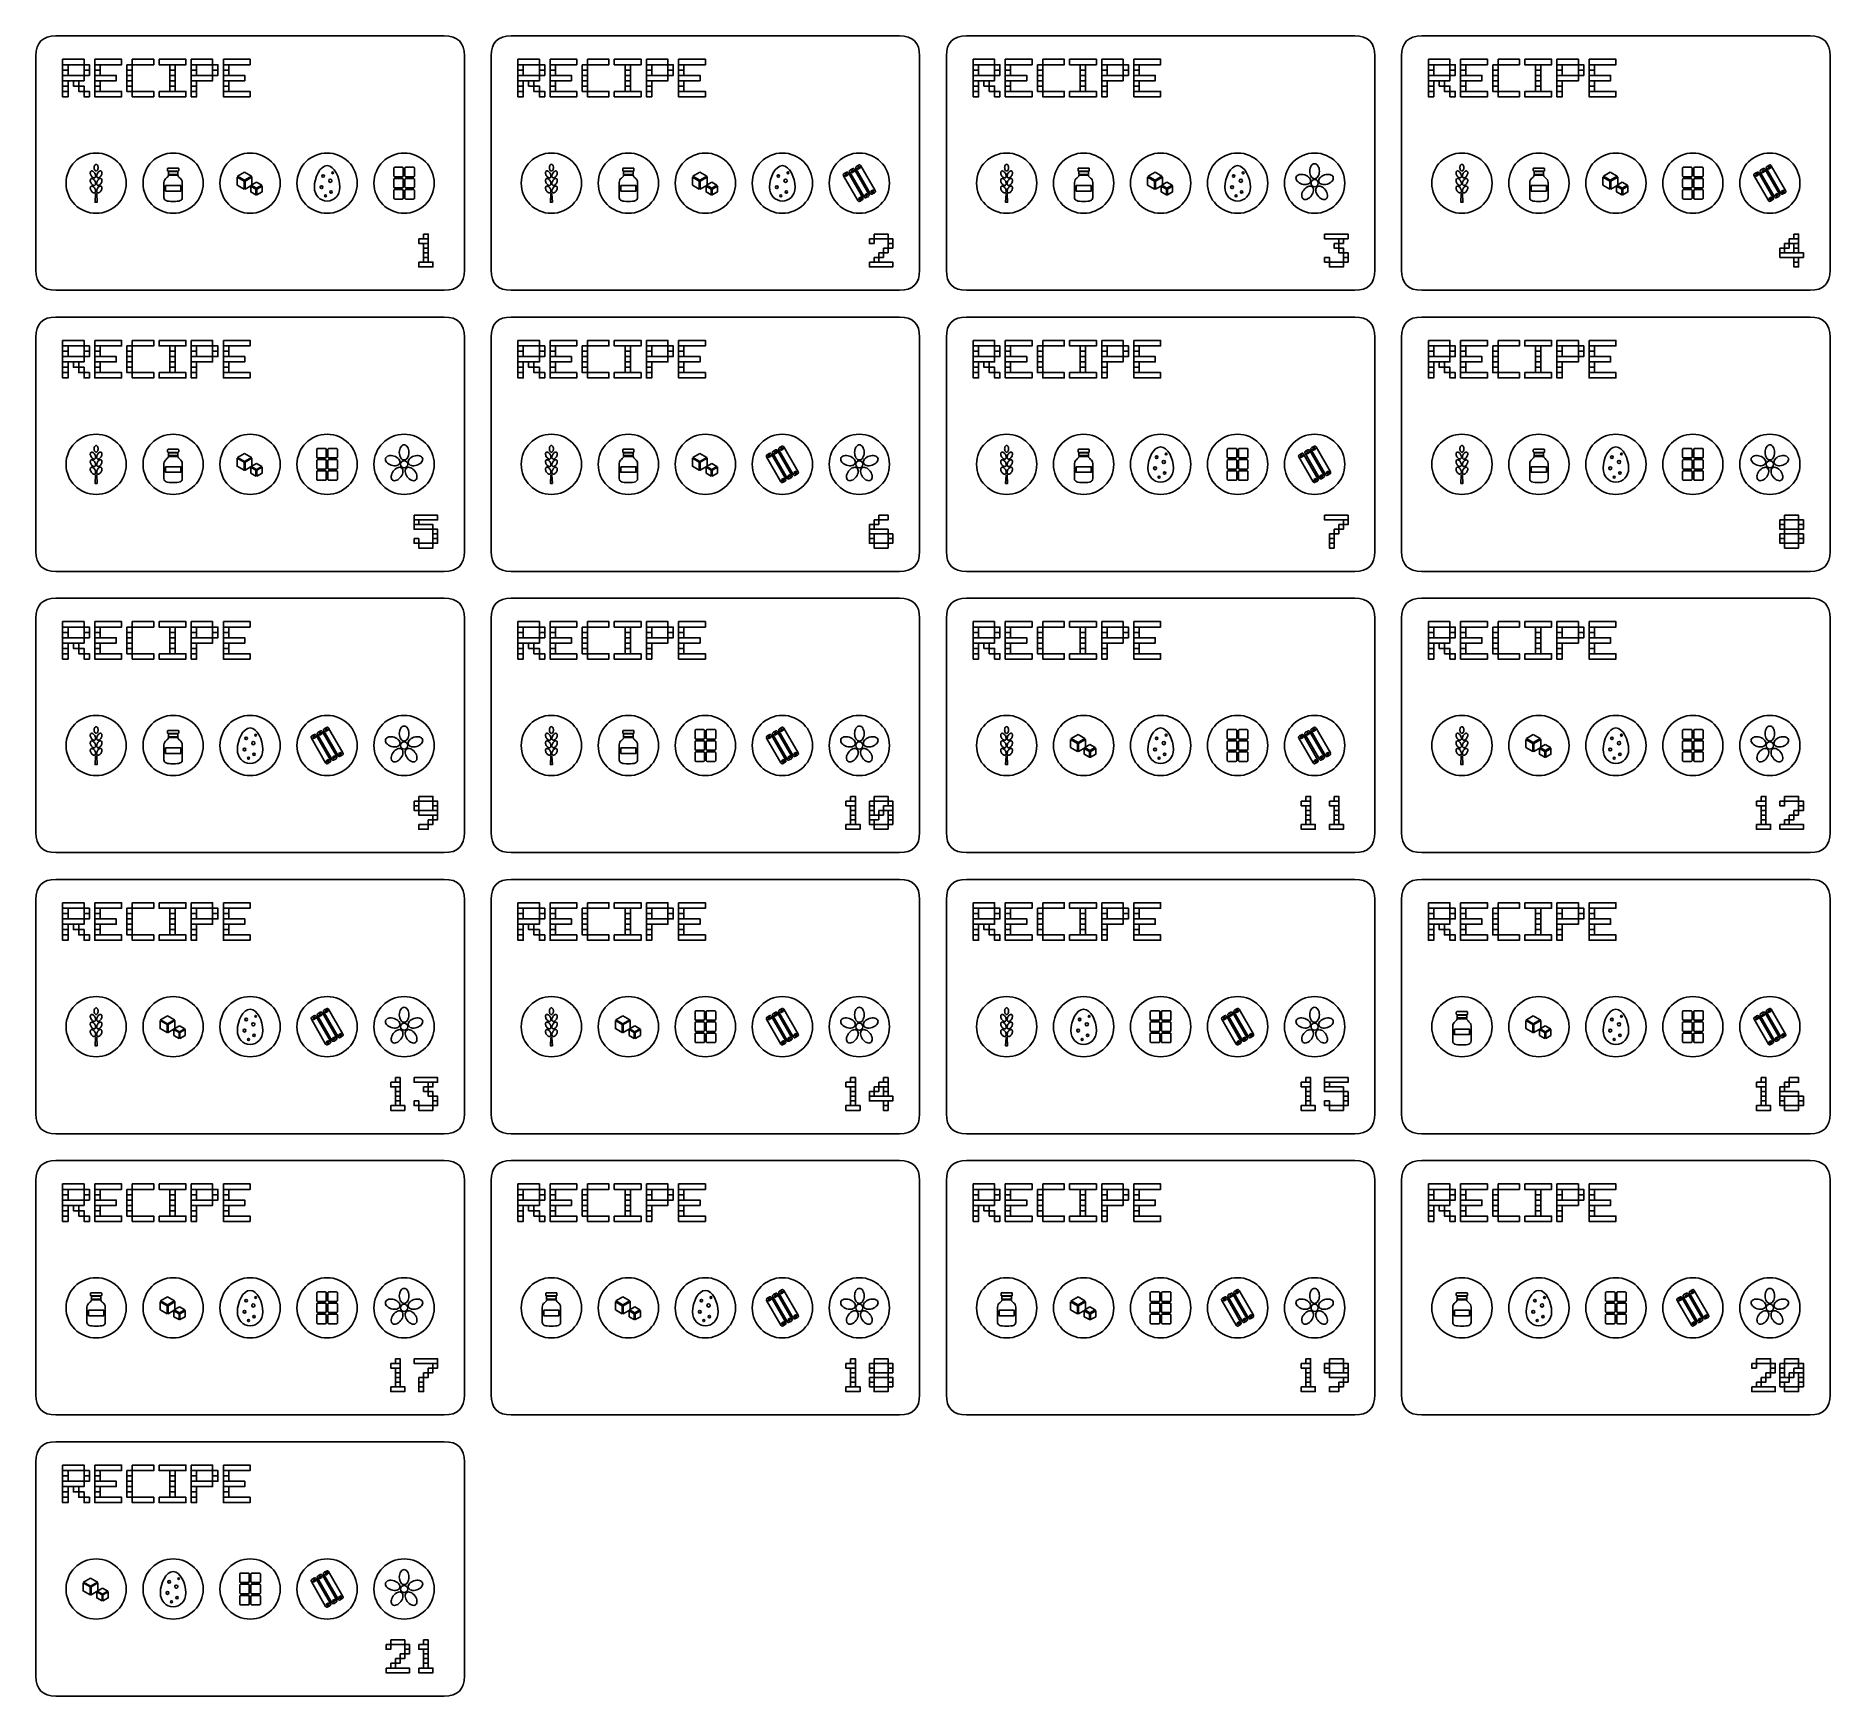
# Model space of a CAD drawing. Extents: x 4 to 272, y 4 to 252.
import ezdxf

# ---------------------------------------------------------------- set-up
doc = ezdxf.new("R2010")
doc.units = 0
doc.layers.add('CUT', color=1, linetype='CONTINUOUS')
doc.layers.add('RASTER', color=7, linetype='CONTINUOUS')

msp = doc.modelspace()

# ---------------------------------------------------------------- linework, layer by layer
at = {"layer": 'CUT'}
for points in [[(4, 249), (4.047, 249.703), (4.188, 250.313), (4.422, 250.828), (4.75, 251.25), (5.172, 251.578), (5.688, 251.813), (6.297, 251.953), (7, 252), (65, 252), (65.703, 251.953), (66.313, 251.813), (66.828, 251.578), (67.25, 251.25), (67.578, 250.828), (67.813, 250.313), (67.953, 249.703), (68, 249), (68, 217), (67.953, 216.297), (67.813, 215.688), (67.578, 215.172), (67.25, 214.75), (66.828, 214.422), (66.313, 214.188), (65.703, 214.047), (65, 214), (7, 214), (6.297, 214.047), (5.688, 214.188), (5.172, 214.422), (4.75, 214.75), (4.422, 215.172), (4.188, 215.688), (4.047, 216.297), (4, 217)], [(72, 249), (72.047, 249.703), (72.188, 250.313), (72.422, 250.828), (72.75, 251.25), (73.172, 251.578), (73.688, 251.813), (74.297, 251.953), (75, 252), (133, 252), (133.703, 251.953), (134.313, 251.813), (134.828, 251.578), (135.25, 251.25), (135.578, 250.828), (135.813, 250.313), (135.953, 249.703), (136, 249), (136, 217), (135.953, 216.297), (135.813, 215.688), (135.578, 215.172), (135.25, 214.75), (134.828, 214.422), (134.313, 214.188), (133.703, 214.047), (133, 214), (75, 214), (74.297, 214.047), (73.688, 214.188), (73.172, 214.422), (72.75, 214.75), (72.422, 215.172), (72.188, 215.688), (72.047, 216.297), (72, 217)], [(140, 249), (140.047, 249.703), (140.188, 250.313), (140.422, 250.828), (140.75, 251.25), (141.172, 251.578), (141.688, 251.813), (142.297, 251.953), (143, 252), (201, 252), (201.703, 251.953), (202.313, 251.813), (202.828, 251.578), (203.25, 251.25), (203.578, 250.828), (203.813, 250.313), (203.953, 249.703), (204, 249), (204, 217), (203.953, 216.297), (203.813, 215.688), (203.578, 215.172), (203.25, 214.75), (202.828, 214.422), (202.313, 214.188), (201.703, 214.047), (201, 214), (143, 214), (142.297, 214.047), (141.688, 214.188), (141.172, 214.422), (140.75, 214.75), (140.422, 215.172), (140.188, 215.688), (140.047, 216.297), (140, 217)], [(208, 249), (208.047, 249.703), (208.188, 250.313), (208.422, 250.828), (208.75, 251.25), (209.172, 251.578), (209.688, 251.813), (210.297, 251.953), (211, 252), (269, 252), (269.703, 251.953), (270.313, 251.813), (270.828, 251.578), (271.25, 251.25), (271.578, 250.828), (271.813, 250.313), (271.953, 249.703), (272, 249), (272, 217), (271.953, 216.297), (271.813, 215.688), (271.578, 215.172), (271.25, 214.75), (270.828, 214.422), (270.313, 214.188), (269.703, 214.047), (269, 214), (211, 214), (210.297, 214.047), (209.688, 214.188), (209.172, 214.422), (208.75, 214.75), (208.422, 215.172), (208.188, 215.688), (208.047, 216.297), (208, 217)], [(4, 207), (4.047, 207.703), (4.188, 208.313), (4.422, 208.828), (4.75, 209.25), (5.172, 209.578), (5.688, 209.813), (6.297, 209.953), (7, 210), (65, 210), (65.703, 209.953), (66.313, 209.813), (66.828, 209.578), (67.25, 209.25), (67.578, 208.828), (67.813, 208.313), (67.953, 207.703), (68, 207), (68, 175), (67.953, 174.297), (67.813, 173.688), (67.578, 173.172), (67.25, 172.75), (66.828, 172.422), (66.313, 172.188), (65.703, 172.047), (65, 172), (7, 172), (6.297, 172.047), (5.688, 172.188), (5.172, 172.422), (4.75, 172.75), (4.422, 173.172), (4.188, 173.688), (4.047, 174.297), (4, 175)], [(72, 207), (72.047, 207.703), (72.188, 208.313), (72.422, 208.828), (72.75, 209.25), (73.172, 209.578), (73.688, 209.813), (74.297, 209.953), (75, 210), (133, 210), (133.703, 209.953), (134.313, 209.813), (134.828, 209.578), (135.25, 209.25), (135.578, 208.828), (135.813, 208.313), (135.953, 207.703), (136, 207), (136, 175), (135.953, 174.297), (135.813, 173.688), (135.578, 173.172), (135.25, 172.75), (134.828, 172.422), (134.313, 172.188), (133.703, 172.047), (133, 172), (75, 172), (74.297, 172.047), (73.688, 172.188), (73.172, 172.422), (72.75, 172.75), (72.422, 173.172), (72.188, 173.688), (72.047, 174.297), (72, 175)], [(140, 207), (140.047, 207.703), (140.188, 208.313), (140.422, 208.828), (140.75, 209.25), (141.172, 209.578), (141.688, 209.813), (142.297, 209.953), (143, 210), (201, 210), (201.703, 209.953), (202.313, 209.813), (202.828, 209.578), (203.25, 209.25), (203.578, 208.828), (203.813, 208.313), (203.953, 207.703), (204, 207), (204, 175), (203.953, 174.297), (203.813, 173.688), (203.578, 173.172), (203.25, 172.75), (202.828, 172.422), (202.313, 172.188), (201.703, 172.047), (201, 172), (143, 172), (142.297, 172.047), (141.688, 172.188), (141.172, 172.422), (140.75, 172.75), (140.422, 173.172), (140.188, 173.688), (140.047, 174.297), (140, 175)], [(208, 207), (208.047, 207.703), (208.188, 208.313), (208.422, 208.828), (208.75, 209.25), (209.172, 209.578), (209.688, 209.813), (210.297, 209.953), (211, 210), (269, 210), (269.703, 209.953), (270.313, 209.813), (270.828, 209.578), (271.25, 209.25), (271.578, 208.828), (271.813, 208.313), (271.953, 207.703), (272, 207), (272, 175), (271.953, 174.297), (271.813, 173.688), (271.578, 173.172), (271.25, 172.75), (270.828, 172.422), (270.313, 172.188), (269.703, 172.047), (269, 172), (211, 172), (210.297, 172.047), (209.688, 172.188), (209.172, 172.422), (208.75, 172.75), (208.422, 173.172), (208.188, 173.688), (208.047, 174.297), (208, 175)], [(4, 165), (4.047, 165.703), (4.188, 166.313), (4.422, 166.828), (4.75, 167.25), (5.172, 167.578), (5.688, 167.813), (6.297, 167.953), (7, 168), (65, 168), (65.703, 167.953), (66.313, 167.813), (66.828, 167.578), (67.25, 167.25), (67.578, 166.828), (67.813, 166.313), (67.953, 165.703), (68, 165), (68, 133), (67.953, 132.297), (67.813, 131.688), (67.578, 131.172), (67.25, 130.75), (66.828, 130.422), (66.313, 130.188), (65.703, 130.047), (65, 130), (7, 130), (6.297, 130.047), (5.688, 130.188), (5.172, 130.422), (4.75, 130.75), (4.422, 131.172), (4.188, 131.688), (4.047, 132.297), (4, 133)], [(72, 165), (72.047, 165.703), (72.188, 166.313), (72.422, 166.828), (72.75, 167.25), (73.172, 167.578), (73.688, 167.813), (74.297, 167.953), (75, 168), (133, 168), (133.703, 167.953), (134.313, 167.813), (134.828, 167.578), (135.25, 167.25), (135.578, 166.828), (135.813, 166.313), (135.953, 165.703), (136, 165), (136, 133), (135.953, 132.297), (135.813, 131.688), (135.578, 131.172), (135.25, 130.75), (134.828, 130.422), (134.313, 130.188), (133.703, 130.047), (133, 130), (75, 130), (74.297, 130.047), (73.688, 130.188), (73.172, 130.422), (72.75, 130.75), (72.422, 131.172), (72.188, 131.688), (72.047, 132.297), (72, 133)], [(140, 165), (140.047, 165.703), (140.188, 166.313), (140.422, 166.828), (140.75, 167.25), (141.172, 167.578), (141.688, 167.813), (142.297, 167.953), (143, 168), (201, 168), (201.703, 167.953), (202.313, 167.813), (202.828, 167.578), (203.25, 167.25), (203.578, 166.828), (203.813, 166.313), (203.953, 165.703), (204, 165), (204, 133), (203.953, 132.297), (203.813, 131.688), (203.578, 131.172), (203.25, 130.75), (202.828, 130.422), (202.313, 130.188), (201.703, 130.047), (201, 130), (143, 130), (142.297, 130.047), (141.688, 130.188), (141.172, 130.422), (140.75, 130.75), (140.422, 131.172), (140.188, 131.688), (140.047, 132.297), (140, 133)], [(208, 165), (208.047, 165.703), (208.188, 166.313), (208.422, 166.828), (208.75, 167.25), (209.172, 167.578), (209.688, 167.813), (210.297, 167.953), (211, 168), (269, 168), (269.703, 167.953), (270.313, 167.813), (270.828, 167.578), (271.25, 167.25), (271.578, 166.828), (271.813, 166.313), (271.953, 165.703), (272, 165), (272, 133), (271.953, 132.297), (271.813, 131.688), (271.578, 131.172), (271.25, 130.75), (270.828, 130.422), (270.313, 130.188), (269.703, 130.047), (269, 130), (211, 130), (210.297, 130.047), (209.688, 130.188), (209.172, 130.422), (208.75, 130.75), (208.422, 131.172), (208.188, 131.688), (208.047, 132.297), (208, 133)], [(4, 123), (4.047, 123.703), (4.188, 124.313), (4.422, 124.828), (4.75, 125.25), (5.172, 125.578), (5.688, 125.813), (6.297, 125.953), (7, 126), (65, 126), (65.703, 125.953), (66.313, 125.813), (66.828, 125.578), (67.25, 125.25), (67.578, 124.828), (67.813, 124.313), (67.953, 123.703), (68, 123), (68, 91), (67.953, 90.297), (67.813, 89.688), (67.578, 89.172), (67.25, 88.75), (66.828, 88.422), (66.313, 88.188), (65.703, 88.047), (65, 88), (7, 88), (6.297, 88.047), (5.688, 88.188), (5.172, 88.422), (4.75, 88.75), (4.422, 89.172), (4.188, 89.688), (4.047, 90.297), (4, 91)], [(72, 123), (72.047, 123.703), (72.188, 124.313), (72.422, 124.828), (72.75, 125.25), (73.172, 125.578), (73.688, 125.813), (74.297, 125.953), (75, 126), (133, 126), (133.703, 125.953), (134.313, 125.813), (134.828, 125.578), (135.25, 125.25), (135.578, 124.828), (135.813, 124.313), (135.953, 123.703), (136, 123), (136, 91), (135.953, 90.297), (135.813, 89.688), (135.578, 89.172), (135.25, 88.75), (134.828, 88.422), (134.313, 88.188), (133.703, 88.047), (133, 88), (75, 88), (74.297, 88.047), (73.688, 88.188), (73.172, 88.422), (72.75, 88.75), (72.422, 89.172), (72.188, 89.688), (72.047, 90.297), (72, 91)], [(140, 123), (140.047, 123.703), (140.188, 124.313), (140.422, 124.828), (140.75, 125.25), (141.172, 125.578), (141.688, 125.813), (142.297, 125.953), (143, 126), (201, 126), (201.703, 125.953), (202.313, 125.813), (202.828, 125.578), (203.25, 125.25), (203.578, 124.828), (203.813, 124.313), (203.953, 123.703), (204, 123), (204, 91), (203.953, 90.297), (203.813, 89.688), (203.578, 89.172), (203.25, 88.75), (202.828, 88.422), (202.313, 88.188), (201.703, 88.047), (201, 88), (143, 88), (142.297, 88.047), (141.688, 88.188), (141.172, 88.422), (140.75, 88.75), (140.422, 89.172), (140.188, 89.688), (140.047, 90.297), (140, 91)], [(208, 123), (208.047, 123.703), (208.188, 124.313), (208.422, 124.828), (208.75, 125.25), (209.172, 125.578), (209.688, 125.813), (210.297, 125.953), (211, 126), (269, 126), (269.703, 125.953), (270.313, 125.813), (270.828, 125.578), (271.25, 125.25), (271.578, 124.828), (271.813, 124.313), (271.953, 123.703), (272, 123), (272, 91), (271.953, 90.297), (271.813, 89.688), (271.578, 89.172), (271.25, 88.75), (270.828, 88.422), (270.313, 88.188), (269.703, 88.047), (269, 88), (211, 88), (210.297, 88.047), (209.688, 88.188), (209.172, 88.422), (208.75, 88.75), (208.422, 89.172), (208.188, 89.688), (208.047, 90.297), (208, 91)], [(4, 81), (4.047, 81.703), (4.188, 82.313), (4.422, 82.828), (4.75, 83.25), (5.172, 83.578), (5.688, 83.813), (6.297, 83.953), (7, 84), (65, 84), (65.703, 83.953), (66.313, 83.813), (66.828, 83.578), (67.25, 83.25), (67.578, 82.828), (67.813, 82.313), (67.953, 81.703), (68, 81), (68, 49), (67.953, 48.297), (67.813, 47.688), (67.578, 47.172), (67.25, 46.75), (66.828, 46.422), (66.313, 46.188), (65.703, 46.047), (65, 46), (7, 46), (6.297, 46.047), (5.688, 46.188), (5.172, 46.422), (4.75, 46.75), (4.422, 47.172), (4.188, 47.688), (4.047, 48.297), (4, 49)], [(72, 81), (72.047, 81.703), (72.188, 82.313), (72.422, 82.828), (72.75, 83.25), (73.172, 83.578), (73.688, 83.813), (74.297, 83.953), (75, 84), (133, 84), (133.703, 83.953), (134.313, 83.813), (134.828, 83.578), (135.25, 83.25), (135.578, 82.828), (135.813, 82.313), (135.953, 81.703), (136, 81), (136, 49), (135.953, 48.297), (135.813, 47.688), (135.578, 47.172), (135.25, 46.75), (134.828, 46.422), (134.313, 46.188), (133.703, 46.047), (133, 46), (75, 46), (74.297, 46.047), (73.688, 46.188), (73.172, 46.422), (72.75, 46.75), (72.422, 47.172), (72.188, 47.688), (72.047, 48.297), (72, 49)], [(140, 81), (140.047, 81.703), (140.188, 82.313), (140.422, 82.828), (140.75, 83.25), (141.172, 83.578), (141.688, 83.813), (142.297, 83.953), (143, 84), (201, 84), (201.703, 83.953), (202.313, 83.813), (202.828, 83.578), (203.25, 83.25), (203.578, 82.828), (203.813, 82.313), (203.953, 81.703), (204, 81), (204, 49), (203.953, 48.297), (203.813, 47.688), (203.578, 47.172), (203.25, 46.75), (202.828, 46.422), (202.313, 46.188), (201.703, 46.047), (201, 46), (143, 46), (142.297, 46.047), (141.688, 46.188), (141.172, 46.422), (140.75, 46.75), (140.422, 47.172), (140.188, 47.688), (140.047, 48.297), (140, 49)], [(208, 81), (208.047, 81.703), (208.188, 82.313), (208.422, 82.828), (208.75, 83.25), (209.172, 83.578), (209.688, 83.813), (210.297, 83.953), (211, 84), (269, 84), (269.703, 83.953), (270.313, 83.813), (270.828, 83.578), (271.25, 83.25), (271.578, 82.828), (271.813, 82.313), (271.953, 81.703), (272, 81), (272, 49), (271.953, 48.297), (271.813, 47.688), (271.578, 47.172), (271.25, 46.75), (270.828, 46.422), (270.313, 46.188), (269.703, 46.047), (269, 46), (211, 46), (210.297, 46.047), (209.688, 46.188), (209.172, 46.422), (208.75, 46.75), (208.422, 47.172), (208.188, 47.688), (208.047, 48.297), (208, 49)], [(4, 39), (4.047, 39.703), (4.188, 40.313), (4.422, 40.828), (4.75, 41.25), (5.172, 41.578), (5.688, 41.813), (6.297, 41.953), (7, 42), (65, 42), (65.703, 41.953), (66.313, 41.813), (66.828, 41.578), (67.25, 41.25), (67.578, 40.828), (67.813, 40.313), (67.953, 39.703), (68, 39), (68, 7), (67.953, 6.297), (67.813, 5.688), (67.578, 5.172), (67.25, 4.75), (66.828, 4.422), (66.313, 4.188), (65.703, 4.047), (65, 4), (7, 4), (6.297, 4.047), (5.688, 4.188), (5.172, 4.422), (4.75, 4.75), (4.422, 5.172), (4.188, 5.688), (4.047, 6.297), (4, 7)]]:
    msp.add_lwpolyline(points, close=True, dxfattribs=at)
at = {"layer": 'RASTER'}
for points in [[(8, 248.5), (11.2, 248.5), (11.2, 247.7), (8, 247.7)], [(8, 247.7), (8.8, 247.7), (8.8, 246.9), (8, 246.9)], [(8, 246.9), (8.8, 246.9), (8.8, 246.1), (8, 246.1)], [(11.2, 247.7), (12, 247.7), (12, 246.9), (11.2, 246.9)], [(11.2, 246.9), (12, 246.9), (12, 246.1), (11.2, 246.1)], [(12.8, 248.5), (16.8, 248.5), (16.8, 247.7), (12.8, 247.7)], [(12.8, 247.7), (13.6, 247.7), (13.6, 246.9), (12.8, 246.9)], [(12.8, 246.9), (13.6, 246.9), (13.6, 246.1), (12.8, 246.1)], [(17.6, 247.7), (18.4, 247.7), (18.4, 246.9), (17.6, 246.9)], [(17.6, 246.9), (18.4, 246.9), (18.4, 246.1), (17.6, 246.1)], [(18.4, 248.5), (21.6, 248.5), (21.6, 247.7), (18.4, 247.7)], [(22.4, 248.5), (26.4, 248.5), (26.4, 247.7), (22.4, 247.7)], [(24, 247.7), (24.8, 247.7), (24.8, 246.9), (24, 246.9)], [(24, 246.9), (24.8, 246.9), (24.8, 246.1), (24, 246.1)], [(27.2, 248.5), (30.4, 248.5), (30.4, 247.7), (27.2, 247.7)], [(27.2, 247.7), (28, 247.7), (28, 246.9), (27.2, 246.9)], [(27.2, 246.9), (28, 246.9), (28, 246.1), (27.2, 246.1)], [(30.4, 247.7), (31.2, 247.7), (31.2, 246.9), (30.4, 246.9)], [(30.4, 246.9), (31.2, 246.9), (31.2, 246.1), (30.4, 246.1)], [(32, 248.5), (36, 248.5), (36, 247.7), (32, 247.7)], [(32, 247.7), (32.8, 247.7), (32.8, 246.9), (32, 246.9)], [(32, 246.9), (32.8, 246.9), (32.8, 246.1), (32, 246.1)], [(76, 248.5), (79.2, 248.5), (79.2, 247.7), (76, 247.7)], [(76, 247.7), (76.8, 247.7), (76.8, 246.9), (76, 246.9)], [(76, 246.9), (76.8, 246.9), (76.8, 246.1), (76, 246.1)], [(79.2, 247.7), (80, 247.7), (80, 246.9), (79.2, 246.9)], [(79.2, 246.9), (80, 246.9), (80, 246.1), (79.2, 246.1)], [(80.8, 248.5), (84.8, 248.5), (84.8, 247.7), (80.8, 247.7)], [(80.8, 247.7), (81.6, 247.7), (81.6, 246.9), (80.8, 246.9)], [(80.8, 246.9), (81.6, 246.9), (81.6, 246.1), (80.8, 246.1)], [(85.6, 247.7), (86.4, 247.7), (86.4, 246.9), (85.6, 246.9)], [(85.6, 246.9), (86.4, 246.9), (86.4, 246.1), (85.6, 246.1)], [(86.4, 248.5), (89.6, 248.5), (89.6, 247.7), (86.4, 247.7)], [(90.4, 248.5), (94.4, 248.5), (94.4, 247.7), (90.4, 247.7)], [(92, 247.7), (92.8, 247.7), (92.8, 246.9), (92, 246.9)], [(92, 246.9), (92.8, 246.9), (92.8, 246.1), (92, 246.1)], [(95.2, 248.5), (98.4, 248.5), (98.4, 247.7), (95.2, 247.7)], [(95.2, 247.7), (96, 247.7), (96, 246.9), (95.2, 246.9)], [(95.2, 246.9), (96, 246.9), (96, 246.1), (95.2, 246.1)], [(98.4, 247.7), (99.2, 247.7), (99.2, 246.9), (98.4, 246.9)], [(98.4, 246.9), (99.2, 246.9), (99.2, 246.1), (98.4, 246.1)], [(100, 248.5), (104, 248.5), (104, 247.7), (100, 247.7)], [(100, 247.7), (100.8, 247.7), (100.8, 246.9), (100, 246.9)], [(100, 246.9), (100.8, 246.9), (100.8, 246.1), (100, 246.1)], [(144, 248.5), (147.2, 248.5), (147.2, 247.7), (144, 247.7)], [(144, 247.7), (144.8, 247.7), (144.8, 246.9), (144, 246.9)], [(144, 246.9), (144.8, 246.9), (144.8, 246.1), (144, 246.1)], [(147.2, 247.7), (148, 247.7), (148, 246.9), (147.2, 246.9)], [(147.2, 246.9), (148, 246.9), (148, 246.1), (147.2, 246.1)], [(148.8, 248.5), (152.8, 248.5), (152.8, 247.7), (148.8, 247.7)], [(148.8, 247.7), (149.6, 247.7), (149.6, 246.9), (148.8, 246.9)], [(148.8, 246.9), (149.6, 246.9), (149.6, 246.1), (148.8, 246.1)], [(153.6, 247.7), (154.4, 247.7), (154.4, 246.9), (153.6, 246.9)], [(153.6, 246.9), (154.4, 246.9), (154.4, 246.1), (153.6, 246.1)], [(154.4, 248.5), (157.6, 248.5), (157.6, 247.7), (154.4, 247.7)], [(158.4, 248.5), (162.4, 248.5), (162.4, 247.7), (158.4, 247.7)], [(160, 247.7), (160.8, 247.7), (160.8, 246.9), (160, 246.9)], [(160, 246.9), (160.8, 246.9), (160.8, 246.1), (160, 246.1)], [(163.2, 248.5), (166.4, 248.5), (166.4, 247.7), (163.2, 247.7)], [(163.2, 247.7), (164, 247.7), (164, 246.9), (163.2, 246.9)], [(163.2, 246.9), (164, 246.9), (164, 246.1), (163.2, 246.1)], [(166.4, 247.7), (167.2, 247.7), (167.2, 246.9), (166.4, 246.9)], [(166.4, 246.9), (167.2, 246.9), (167.2, 246.1), (166.4, 246.1)], [(168, 248.5), (172, 248.5), (172, 247.7), (168, 247.7)], [(168, 247.7), (168.8, 247.7), (168.8, 246.9), (168, 246.9)], [(168, 246.9), (168.8, 246.9), (168.8, 246.1), (168, 246.1)], [(212, 248.5), (215.2, 248.5), (215.2, 247.7), (212, 247.7)], [(212, 247.7), (212.8, 247.7), (212.8, 246.9), (212, 246.9)], [(212, 246.9), (212.8, 246.9), (212.8, 246.1), (212, 246.1)], [(215.2, 247.7), (216, 247.7), (216, 246.9), (215.2, 246.9)], [(215.2, 246.9), (216, 246.9), (216, 246.1), (215.2, 246.1)], [(216.8, 248.5), (220.8, 248.5), (220.8, 247.7), (216.8, 247.7)], [(216.8, 247.7), (217.6, 247.7), (217.6, 246.9), (216.8, 246.9)], [(216.8, 246.9), (217.6, 246.9), (217.6, 246.1), (216.8, 246.1)], [(221.6, 247.7), (222.4, 247.7), (222.4, 246.9), (221.6, 246.9)], [(221.6, 246.9), (222.4, 246.9), (222.4, 246.1), (221.6, 246.1)], [(222.4, 248.5), (225.6, 248.5), (225.6, 247.7), (222.4, 247.7)], [(226.4, 248.5), (230.4, 248.5), (230.4, 247.7), (226.4, 247.7)], [(228, 247.7), (228.8, 247.7), (228.8, 246.9), (228, 246.9)], [(228, 246.9), (228.8, 246.9), (228.8, 246.1), (228, 246.1)], [(231.2, 248.5), (234.4, 248.5), (234.4, 247.7), (231.2, 247.7)], [(231.2, 247.7), (232, 247.7), (232, 246.9), (231.2, 246.9)], [(231.2, 246.9), (232, 246.9), (232, 246.1), (231.2, 246.1)], [(234.4, 247.7), (235.2, 247.7), (235.2, 246.9), (234.4, 246.9)], [(234.4, 246.9), (235.2, 246.9), (235.2, 246.1), (234.4, 246.1)], [(236, 248.5), (240, 248.5), (240, 247.7), (236, 247.7)], [(236, 247.7), (236.8, 247.7), (236.8, 246.9), (236, 246.9)], [(236, 246.9), (236.8, 246.9), (236.8, 246.1), (236, 246.1)], [(8, 246.1), (11.2, 246.1), (11.2, 245.3), (8, 245.3)], [(8, 245.3), (8.8, 245.3), (8.8, 244.5), (8, 244.5)], [(8, 244.5), (8.8, 244.5), (8.8, 243.7), (8, 243.7)], [(9.6, 245.3), (10.4, 245.3), (10.4, 244.5), (9.6, 244.5)], [(10.4, 244.5), (11.2, 244.5), (11.2, 243.7), (10.4, 243.7)], [(12.8, 246.1), (16, 246.1), (16, 245.3), (12.8, 245.3)], [(12.8, 245.3), (13.6, 245.3), (13.6, 244.5), (12.8, 244.5)], [(12.8, 244.5), (13.6, 244.5), (13.6, 243.7), (12.8, 243.7)], [(17.6, 246.1), (18.4, 246.1), (18.4, 245.3), (17.6, 245.3)], [(17.6, 245.3), (18.4, 245.3), (18.4, 244.5), (17.6, 244.5)], [(17.6, 244.5), (18.4, 244.5), (18.4, 243.7), (17.6, 243.7)], [(24, 246.1), (24.8, 246.1), (24.8, 245.3), (24, 245.3)], [(24, 245.3), (24.8, 245.3), (24.8, 244.5), (24, 244.5)], [(24, 244.5), (24.8, 244.5), (24.8, 243.7), (24, 243.7)], [(27.2, 246.1), (30.4, 246.1), (30.4, 245.3), (27.2, 245.3)], [(27.2, 245.3), (28, 245.3), (28, 244.5), (27.2, 244.5)], [(27.2, 244.5), (28, 244.5), (28, 243.7), (27.2, 243.7)], [(32, 246.1), (35.2, 246.1), (35.2, 245.3), (32, 245.3)], [(32, 245.3), (32.8, 245.3), (32.8, 244.5), (32, 244.5)], [(32, 244.5), (32.8, 244.5), (32.8, 243.7), (32, 243.7)], [(76, 246.1), (79.2, 246.1), (79.2, 245.3), (76, 245.3)], [(76, 245.3), (76.8, 245.3), (76.8, 244.5), (76, 244.5)], [(76, 244.5), (76.8, 244.5), (76.8, 243.7), (76, 243.7)], [(77.6, 245.3), (78.4, 245.3), (78.4, 244.5), (77.6, 244.5)], [(78.4, 244.5), (79.2, 244.5), (79.2, 243.7), (78.4, 243.7)], [(80.8, 246.1), (84, 246.1), (84, 245.3), (80.8, 245.3)], [(80.8, 245.3), (81.6, 245.3), (81.6, 244.5), (80.8, 244.5)], [(80.8, 244.5), (81.6, 244.5), (81.6, 243.7), (80.8, 243.7)], [(85.6, 246.1), (86.4, 246.1), (86.4, 245.3), (85.6, 245.3)], [(85.6, 245.3), (86.4, 245.3), (86.4, 244.5), (85.6, 244.5)], [(85.6, 244.5), (86.4, 244.5), (86.4, 243.7), (85.6, 243.7)], [(92, 246.1), (92.8, 246.1), (92.8, 245.3), (92, 245.3)], [(92, 245.3), (92.8, 245.3), (92.8, 244.5), (92, 244.5)], [(92, 244.5), (92.8, 244.5), (92.8, 243.7), (92, 243.7)], [(95.2, 246.1), (98.4, 246.1), (98.4, 245.3), (95.2, 245.3)], [(95.2, 245.3), (96, 245.3), (96, 244.5), (95.2, 244.5)], [(95.2, 244.5), (96, 244.5), (96, 243.7), (95.2, 243.7)], [(100, 246.1), (103.2, 246.1), (103.2, 245.3), (100, 245.3)], [(100, 245.3), (100.8, 245.3), (100.8, 244.5), (100, 244.5)], [(100, 244.5), (100.8, 244.5), (100.8, 243.7), (100, 243.7)], [(144, 246.1), (147.2, 246.1), (147.2, 245.3), (144, 245.3)], [(144, 245.3), (144.8, 245.3), (144.8, 244.5), (144, 244.5)], [(144, 244.5), (144.8, 244.5), (144.8, 243.7), (144, 243.7)], [(145.6, 245.3), (146.4, 245.3), (146.4, 244.5), (145.6, 244.5)], [(146.4, 244.5), (147.2, 244.5), (147.2, 243.7), (146.4, 243.7)], [(148.8, 246.1), (152, 246.1), (152, 245.3), (148.8, 245.3)], [(148.8, 245.3), (149.6, 245.3), (149.6, 244.5), (148.8, 244.5)], [(148.8, 244.5), (149.6, 244.5), (149.6, 243.7), (148.8, 243.7)], [(153.6, 246.1), (154.4, 246.1), (154.4, 245.3), (153.6, 245.3)], [(153.6, 245.3), (154.4, 245.3), (154.4, 244.5), (153.6, 244.5)], [(153.6, 244.5), (154.4, 244.5), (154.4, 243.7), (153.6, 243.7)], [(160, 246.1), (160.8, 246.1), (160.8, 245.3), (160, 245.3)], [(160, 245.3), (160.8, 245.3), (160.8, 244.5), (160, 244.5)], [(160, 244.5), (160.8, 244.5), (160.8, 243.7), (160, 243.7)], [(163.2, 246.1), (166.4, 246.1), (166.4, 245.3), (163.2, 245.3)], [(163.2, 245.3), (164, 245.3), (164, 244.5), (163.2, 244.5)], [(163.2, 244.5), (164, 244.5), (164, 243.7), (163.2, 243.7)], [(168, 246.1), (171.2, 246.1), (171.2, 245.3), (168, 245.3)], [(168, 245.3), (168.8, 245.3), (168.8, 244.5), (168, 244.5)], [(168, 244.5), (168.8, 244.5), (168.8, 243.7), (168, 243.7)], [(212, 246.1), (215.2, 246.1), (215.2, 245.3), (212, 245.3)], [(212, 245.3), (212.8, 245.3), (212.8, 244.5), (212, 244.5)], [(212, 244.5), (212.8, 244.5), (212.8, 243.7), (212, 243.7)], [(213.6, 245.3), (214.4, 245.3), (214.4, 244.5), (213.6, 244.5)], [(214.4, 244.5), (215.2, 244.5), (215.2, 243.7), (214.4, 243.7)], [(216.8, 246.1), (220, 246.1), (220, 245.3), (216.8, 245.3)], [(216.8, 245.3), (217.6, 245.3), (217.6, 244.5), (216.8, 244.5)], [(216.8, 244.5), (217.6, 244.5), (217.6, 243.7), (216.8, 243.7)], [(221.6, 246.1), (222.4, 246.1), (222.4, 245.3), (221.6, 245.3)], [(221.6, 245.3), (222.4, 245.3), (222.4, 244.5), (221.6, 244.5)], [(221.6, 244.5), (222.4, 244.5), (222.4, 243.7), (221.6, 243.7)], [(228, 246.1), (228.8, 246.1), (228.8, 245.3), (228, 245.3)], [(228, 245.3), (228.8, 245.3), (228.8, 244.5), (228, 244.5)], [(228, 244.5), (228.8, 244.5), (228.8, 243.7), (228, 243.7)], [(231.2, 246.1), (234.4, 246.1), (234.4, 245.3), (231.2, 245.3)], [(231.2, 245.3), (232, 245.3), (232, 244.5), (231.2, 244.5)], [(231.2, 244.5), (232, 244.5), (232, 243.7), (231.2, 243.7)], [(236, 246.1), (239.2, 246.1), (239.2, 245.3), (236, 245.3)], [(236, 245.3), (236.8, 245.3), (236.8, 244.5), (236, 244.5)], [(236, 244.5), (236.8, 244.5), (236.8, 243.7), (236, 243.7)], [(8, 243.7), (8.8, 243.7), (8.8, 242.9), (8, 242.9)], [(11.2, 243.7), (12, 243.7), (12, 242.9), (11.2, 242.9)], [(12.8, 243.7), (16.8, 243.7), (16.8, 242.9), (12.8, 242.9)], [(18.4, 243.7), (21.6, 243.7), (21.6, 242.9), (18.4, 242.9)], [(22.4, 243.7), (26.4, 243.7), (26.4, 242.9), (22.4, 242.9)], [(27.2, 243.7), (28, 243.7), (28, 242.9), (27.2, 242.9)], [(32, 243.7), (36, 243.7), (36, 242.9), (32, 242.9)], [(76, 243.7), (76.8, 243.7), (76.8, 242.9), (76, 242.9)], [(79.2, 243.7), (80, 243.7), (80, 242.9), (79.2, 242.9)], [(80.8, 243.7), (84.8, 243.7), (84.8, 242.9), (80.8, 242.9)], [(86.4, 243.7), (89.6, 243.7), (89.6, 242.9), (86.4, 242.9)], [(90.4, 243.7), (94.4, 243.7), (94.4, 242.9), (90.4, 242.9)], [(95.2, 243.7), (96, 243.7), (96, 242.9), (95.2, 242.9)], [(100, 243.7), (104, 243.7), (104, 242.9), (100, 242.9)], [(144, 243.7), (144.8, 243.7), (144.8, 242.9), (144, 242.9)], [(147.2, 243.7), (148, 243.7), (148, 242.9), (147.2, 242.9)], [(148.8, 243.7), (152.8, 243.7), (152.8, 242.9), (148.8, 242.9)], [(154.4, 243.7), (157.6, 243.7), (157.6, 242.9), (154.4, 242.9)], [(158.4, 243.7), (162.4, 243.7), (162.4, 242.9), (158.4, 242.9)], [(163.2, 243.7), (164, 243.7), (164, 242.9), (163.2, 242.9)], [(168, 243.7), (172, 243.7), (172, 242.9), (168, 242.9)], [(212, 243.7), (212.8, 243.7), (212.8, 242.9), (212, 242.9)], [(215.2, 243.7), (216, 243.7), (216, 242.9), (215.2, 242.9)], [(216.8, 243.7), (220.8, 243.7), (220.8, 242.9), (216.8, 242.9)], [(222.4, 243.7), (225.6, 243.7), (225.6, 242.9), (222.4, 242.9)], [(226.4, 243.7), (230.4, 243.7), (230.4, 242.9), (226.4, 242.9)], [(231.2, 243.7), (232, 243.7), (232, 242.9), (231.2, 242.9)], [(236, 243.7), (240, 243.7), (240, 242.9), (236, 242.9)], [(12.808, 231.47), (12.745, 231.565), (12.676, 231.648), (12.602, 231.715), (12.525, 231.768), (12.449, 231.803), (12.375, 231.821), (12.305, 231.818), (12.243, 231.795), (12.191, 231.753), (12.155, 231.694), (12.133, 231.621), (12.125, 231.537), (12.132, 231.445), (12.154, 231.347), (12.191, 231.245), (12.242, 231.143), (12.304, 231.048), (12.374, 230.966), (12.448, 230.898), (12.524, 230.846), (12.601, 230.81), (12.675, 230.793), (12.744, 230.795), (12.807, 230.818), (12.858, 230.861), (12.895, 230.92), (12.917, 230.993), (12.924, 231.077), (12.917, 231.169), (12.895, 231.267), (12.859, 231.368), (12.808, 231.47)], [(12.808, 230.342), (12.745, 230.437), (12.676, 230.519), (12.602, 230.587), (12.525, 230.639), (12.449, 230.675), (12.375, 230.692), (12.305, 230.69), (12.243, 230.667), (12.191, 230.624), (12.155, 230.565), (12.133, 230.492), (12.125, 230.408), (12.132, 230.316), (12.154, 230.218), (12.191, 230.117), (12.242, 230.015), (12.304, 229.92), (12.374, 229.837), (12.448, 229.77), (12.524, 229.717), (12.601, 229.682), (12.675, 229.664), (12.744, 229.667), (12.807, 229.69), (12.858, 229.732), (12.895, 229.791), (12.917, 229.864), (12.924, 229.948), (12.917, 230.04), (12.895, 230.138), (12.859, 230.24), (12.808, 230.342)], [(13.297, 232.317), (13.291, 232.418), (13.274, 232.513), (13.246, 232.599), (13.21, 232.674), (13.166, 232.735), (13.116, 232.782), (13.06, 232.811), (13, 232.822), (12.94, 232.811), (12.884, 232.782), (12.834, 232.735), (12.79, 232.674), (12.754, 232.599), (12.726, 232.513), (12.709, 232.418), (12.703, 232.317), (12.709, 232.215), (12.726, 232.12), (12.754, 232.034), (12.79, 231.96), (12.834, 231.898), (12.884, 231.851), (12.94, 231.822), (13, 231.812), (13.06, 231.822), (13.116, 231.851), (13.166, 231.898), (13.21, 231.96), (13.246, 232.034), (13.274, 232.12), (13.291, 232.215), (13.297, 232.317)], [(13.758, 231.143), (13.809, 231.245), (13.846, 231.347), (13.868, 231.445), (13.875, 231.537), (13.867, 231.621), (13.845, 231.694), (13.809, 231.753), (13.757, 231.795), (13.695, 231.818), (13.625, 231.821), (13.551, 231.803), (13.475, 231.768), (13.398, 231.715), (13.324, 231.648), (13.255, 231.565), (13.192, 231.47), (13.141, 231.368), (13.105, 231.267), (13.083, 231.169), (13.076, 231.077), (13.083, 230.993), (13.105, 230.92), (13.142, 230.861), (13.193, 230.818), (13.256, 230.795), (13.325, 230.793), (13.399, 230.81), (13.476, 230.846), (13.552, 230.898), (13.626, 230.966), (13.696, 231.048), (13.758, 231.143)], [(13.758, 230.015), (13.809, 230.117), (13.846, 230.218), (13.868, 230.316), (13.875, 230.408), (13.867, 230.492), (13.845, 230.565), (13.809, 230.624), (13.757, 230.667), (13.695, 230.69), (13.625, 230.692), (13.551, 230.675), (13.475, 230.639), (13.398, 230.587), (13.324, 230.519), (13.255, 230.437), (13.192, 230.342), (13.141, 230.24), (13.105, 230.138), (13.083, 230.04), (13.076, 229.948), (13.083, 229.864), (13.105, 229.791), (13.142, 229.732), (13.193, 229.69), (13.256, 229.667), (13.325, 229.664), (13.399, 229.682), (13.476, 229.717), (13.552, 229.77), (13.626, 229.837), (13.696, 229.92), (13.758, 230.015)], [(23.787, 231.188), (23.759, 231.064), (23.685, 230.954), (23.58, 230.85), (23.461, 230.743), (23.341, 230.624), (23.236, 230.486), (23.162, 230.321), (23.134, 230.119), (23.134, 227.862), (23.154, 227.7), (23.214, 227.568), (23.315, 227.465), (23.461, 227.386), (23.65, 227.33), (23.886, 227.294), (24.168, 227.274), (24.5, 227.268), (24.832, 227.274), (25.114, 227.294), (25.35, 227.33), (25.539, 227.386), (25.685, 227.465), (25.786, 227.568), (25.846, 227.7), (25.866, 227.862), (25.866, 230.119), (25.838, 230.321), (25.764, 230.486), (25.659, 230.624), (25.54, 230.743), (25.42, 230.85), (25.315, 230.954), (25.241, 231.064), (25.213, 231.188), (23.787, 231.188)], [(23.668, 232.138), (23.668, 231.901), (23.67, 231.873), (23.676, 231.849), (23.685, 231.828), (23.698, 231.812), (23.715, 231.799), (23.735, 231.789), (23.759, 231.784), (23.787, 231.782), (25.213, 231.782), (25.241, 231.784), (25.265, 231.789), (25.285, 231.799), (25.302, 231.812), (25.315, 231.828), (25.324, 231.849), (25.33, 231.873), (25.332, 231.901), (25.332, 232.138), (25.33, 232.166), (25.324, 232.19), (25.315, 232.211), (25.302, 232.228), (25.285, 232.24), (25.265, 232.25), (25.241, 232.255), (25.213, 232.257), (23.787, 232.257), (23.759, 232.255), (23.735, 232.25), (23.715, 232.24), (23.698, 232.228), (23.685, 232.211), (23.676, 232.19), (23.67, 232.166), (23.668, 232.138)], [(23.787, 231.723), (23.787, 231.307), (25.213, 231.307), (25.213, 231.723), (23.787, 231.723)], [(34.062, 230.909), (34.062, 229.721), (35.096, 229.127), (35.096, 230.315), (34.062, 230.909)], [(35.168, 231.628), (34.135, 231.034), (35.168, 230.44), (36.202, 231.034), (35.168, 231.628)], [(35.241, 230.315), (35.241, 229.127), (36.274, 229.721), (36.274, 230.909), (35.241, 230.315)], [(47.5, 232.614), (47.111, 232.534), (46.752, 232.313), (46.429, 231.975), (46.149, 231.544), (45.919, 231.047), (45.746, 230.509), (45.637, 229.953), (45.599, 229.406), (45.637, 228.976), (45.746, 228.58), (45.919, 228.226), (46.149, 227.921), (46.429, 227.672), (46.752, 227.485), (47.111, 227.368), (47.5, 227.327), (47.889, 227.368), (48.248, 227.485), (48.571, 227.672), (48.851, 227.921), (49.081, 228.226), (49.254, 228.58), (49.363, 228.976), (49.401, 229.406), (49.363, 229.953), (49.254, 230.509), (49.081, 231.047), (48.851, 231.544), (48.571, 231.975), (48.248, 232.313), (47.889, 232.534), (47.5, 232.614)], [(57.456, 232.198), (57.456, 231.129), (57.458, 231.087), (57.467, 231.051), (57.481, 231.02), (57.5, 230.995), (57.525, 230.975), (57.556, 230.962), (57.592, 230.953), (57.634, 230.95), (58.703, 230.95), (58.745, 230.953), (58.781, 230.962), (58.812, 230.975), (58.837, 230.995), (58.856, 231.02), (58.87, 231.051), (58.878, 231.087), (58.881, 231.129), (58.881, 232.198), (58.878, 232.24), (58.87, 232.276), (58.856, 232.306), (58.837, 232.331), (58.812, 232.351), (58.781, 232.365), (58.745, 232.373), (58.703, 232.376), (57.634, 232.376), (57.592, 232.373), (57.556, 232.365), (57.525, 232.351), (57.5, 232.331), (57.481, 232.306), (57.467, 232.276), (57.458, 232.24), (57.456, 232.198)], [(57.456, 230.535), (57.456, 229.465), (57.458, 229.424), (57.467, 229.387), (57.481, 229.357), (57.5, 229.332), (57.525, 229.312), (57.556, 229.298), (57.592, 229.29), (57.634, 229.287), (58.703, 229.287), (58.745, 229.29), (58.781, 229.298), (58.812, 229.312), (58.837, 229.332), (58.856, 229.357), (58.87, 229.387), (58.878, 229.424), (58.881, 229.465), (58.881, 230.535), (58.878, 230.576), (58.87, 230.613), (58.856, 230.643), (58.837, 230.668), (58.812, 230.688), (58.781, 230.702), (58.745, 230.71), (58.703, 230.713), (57.634, 230.713), (57.592, 230.71), (57.556, 230.702), (57.525, 230.688), (57.5, 230.668), (57.481, 230.643), (57.467, 230.613), (57.458, 230.576), (57.456, 230.535)], [(59.119, 232.198), (59.119, 231.129), (59.122, 231.087), (59.13, 231.051), (59.144, 231.02), (59.163, 230.995), (59.188, 230.975), (59.219, 230.962), (59.255, 230.953), (59.297, 230.95), (60.366, 230.95), (60.408, 230.953), (60.444, 230.962), (60.475, 230.975), (60.5, 230.995), (60.519, 231.02), (60.533, 231.051), (60.542, 231.087), (60.544, 231.129), (60.544, 232.198), (60.542, 232.24), (60.533, 232.276), (60.519, 232.306), (60.5, 232.331), (60.475, 232.351), (60.444, 232.365), (60.408, 232.373), (60.366, 232.376), (59.297, 232.376), (59.255, 232.373), (59.219, 232.365), (59.188, 232.351), (59.163, 232.331), (59.144, 232.306), (59.13, 232.276), (59.122, 232.24), (59.119, 232.198)], [(59.119, 230.535), (59.119, 229.465), (59.122, 229.424), (59.13, 229.387), (59.144, 229.357), (59.163, 229.332), (59.188, 229.312), (59.219, 229.298), (59.255, 229.29), (59.297, 229.287), (60.366, 229.287), (60.408, 229.29), (60.444, 229.298), (60.475, 229.312), (60.5, 229.332), (60.519, 229.357), (60.533, 229.387), (60.542, 229.424), (60.544, 229.465), (60.544, 230.535), (60.542, 230.576), (60.533, 230.613), (60.519, 230.643), (60.5, 230.668), (60.475, 230.688), (60.444, 230.702), (60.408, 230.71), (60.366, 230.713), (59.297, 230.713), (59.255, 230.71), (59.219, 230.702), (59.188, 230.688), (59.163, 230.668), (59.144, 230.643), (59.13, 230.613), (59.122, 230.576), (59.119, 230.535)], [(80.808, 231.47), (80.745, 231.565), (80.676, 231.648), (80.602, 231.715), (80.525, 231.768), (80.449, 231.803), (80.375, 231.821), (80.305, 231.818), (80.243, 231.795), (80.191, 231.753), (80.155, 231.694), (80.133, 231.621), (80.125, 231.537), (80.132, 231.445), (80.154, 231.347), (80.191, 231.245), (80.242, 231.143), (80.304, 231.048), (80.374, 230.966), (80.448, 230.898), (80.524, 230.846), (80.601, 230.81), (80.675, 230.793), (80.744, 230.795), (80.807, 230.818), (80.858, 230.861), (80.895, 230.92), (80.917, 230.993), (80.924, 231.077), (80.917, 231.169), (80.895, 231.267), (80.859, 231.368), (80.808, 231.47)], [(80.808, 230.342), (80.745, 230.437), (80.676, 230.519), (80.602, 230.587), (80.525, 230.639), (80.449, 230.675), (80.375, 230.692), (80.305, 230.69), (80.243, 230.667), (80.191, 230.624), (80.155, 230.565), (80.133, 230.492), (80.125, 230.408), (80.132, 230.316), (80.154, 230.218), (80.191, 230.117), (80.242, 230.015), (80.304, 229.92), (80.374, 229.837), (80.448, 229.77), (80.524, 229.717), (80.601, 229.682), (80.675, 229.664), (80.744, 229.667), (80.807, 229.69), (80.858, 229.732), (80.895, 229.791), (80.917, 229.864), (80.924, 229.948), (80.917, 230.04), (80.895, 230.138), (80.859, 230.24), (80.808, 230.342)], [(81.297, 232.317), (81.291, 232.418), (81.274, 232.513), (81.246, 232.599), (81.21, 232.674), (81.166, 232.735), (81.116, 232.782), (81.06, 232.811), (81, 232.822), (80.94, 232.811), (80.884, 232.782), (80.834, 232.735), (80.79, 232.674), (80.754, 232.599), (80.726, 232.513), (80.709, 232.418), (80.703, 232.317), (80.709, 232.215), (80.726, 232.12), (80.754, 232.034), (80.79, 231.96), (80.834, 231.898), (80.884, 231.851), (80.94, 231.822), (81, 231.812), (81.06, 231.822), (81.116, 231.851), (81.166, 231.898), (81.21, 231.96), (81.246, 232.034), (81.274, 232.12), (81.291, 232.215), (81.297, 232.317)], [(81.758, 231.143), (81.809, 231.245), (81.846, 231.347), (81.868, 231.445), (81.875, 231.537), (81.867, 231.621), (81.845, 231.694), (81.809, 231.753), (81.757, 231.795), (81.695, 231.818), (81.625, 231.821), (81.551, 231.803), (81.475, 231.768), (81.398, 231.715), (81.324, 231.648), (81.255, 231.565), (81.192, 231.47), (81.141, 231.368), (81.105, 231.267), (81.083, 231.169), (81.076, 231.077), (81.083, 230.993), (81.105, 230.92), (81.142, 230.861), (81.193, 230.818), (81.256, 230.795), (81.325, 230.793), (81.399, 230.81), (81.476, 230.846), (81.552, 230.898), (81.626, 230.966), (81.696, 231.048), (81.758, 231.143)], [(81.758, 230.015), (81.809, 230.117), (81.846, 230.218), (81.868, 230.316), (81.875, 230.408), (81.867, 230.492), (81.845, 230.565), (81.809, 230.624), (81.757, 230.667), (81.695, 230.69), (81.625, 230.692), (81.551, 230.675), (81.475, 230.639), (81.398, 230.587), (81.324, 230.519), (81.255, 230.437), (81.192, 230.342), (81.141, 230.24), (81.105, 230.138), (81.083, 230.04), (81.076, 229.948), (81.083, 229.864), (81.105, 229.791), (81.142, 229.732), (81.193, 229.69), (81.256, 229.667), (81.325, 229.664), (81.399, 229.682), (81.476, 229.717), (81.552, 229.77), (81.626, 229.837), (81.696, 229.92), (81.758, 230.015)], [(91.787, 231.188), (91.759, 231.064), (91.685, 230.954), (91.58, 230.85), (91.461, 230.743), (91.341, 230.624), (91.236, 230.486), (91.162, 230.321), (91.134, 230.119), (91.134, 227.862), (91.154, 227.7), (91.214, 227.568), (91.315, 227.465), (91.461, 227.386), (91.65, 227.33), (91.886, 227.294), (92.168, 227.274), (92.5, 227.268), (92.832, 227.274), (93.114, 227.294), (93.35, 227.33), (93.54, 227.386), (93.685, 227.465), (93.786, 227.568), (93.846, 227.7), (93.866, 227.862), (93.866, 230.119), (93.838, 230.321), (93.764, 230.486), (93.659, 230.624), (93.54, 230.743), (93.42, 230.85), (93.315, 230.954), (93.241, 231.064), (93.213, 231.188), (91.787, 231.188)], [(91.668, 232.138), (91.668, 231.901), (91.67, 231.873), (91.676, 231.849), (91.685, 231.828), (91.698, 231.812), (91.715, 231.799), (91.735, 231.789), (91.759, 231.784), (91.787, 231.782), (93.213, 231.782), (93.241, 231.784), (93.265, 231.789), (93.285, 231.799), (93.302, 231.812), (93.315, 231.828), (93.324, 231.849), (93.33, 231.873), (93.332, 231.901), (93.332, 232.138), (93.33, 232.166), (93.324, 232.19), (93.315, 232.211), (93.302, 232.228), (93.285, 232.24), (93.265, 232.25), (93.241, 232.255), (93.213, 232.257), (91.787, 232.257), (91.759, 232.255), (91.735, 232.25), (91.715, 232.24), (91.698, 232.228), (91.685, 232.211), (91.676, 232.19), (91.67, 232.166), (91.668, 232.138)], [(91.787, 231.723), (91.787, 231.307), (93.213, 231.307), (93.213, 231.723), (91.787, 231.723)], [(102.062, 230.909), (102.062, 229.721), (103.096, 229.127), (103.096, 230.315), (102.062, 230.909)], [(103.168, 231.628), (102.135, 231.034), (103.168, 230.44), (104.202, 231.034), (103.168, 231.628)], [(103.241, 230.315), (103.241, 229.127), (104.274, 229.721), (104.274, 230.909), (103.241, 230.315)], [(115.5, 232.614), (115.111, 232.534), (114.752, 232.313), (114.429, 231.975), (114.149, 231.544), (113.919, 231.047), (113.746, 230.509), (113.637, 229.953), (113.599, 229.406), (113.637, 228.976), (113.746, 228.58), (113.919, 228.226), (114.149, 227.921), (114.429, 227.672), (114.752, 227.485), (115.111, 227.368), (115.5, 227.327), (115.889, 227.368), (116.248, 227.485), (116.571, 227.672), (116.851, 227.921), (117.081, 228.226), (117.254, 228.58), (117.363, 228.976), (117.401, 229.406), (117.363, 229.953), (117.254, 230.509), (117.081, 231.047), (116.851, 231.544), (116.571, 231.975), (116.248, 232.313), (115.889, 232.534), (115.5, 232.614)], [(124.645, 231.109), (126.783, 227.406), (126.814, 227.359), (126.848, 227.323), (126.884, 227.297), (126.924, 227.281), (126.966, 227.275), (127.01, 227.28), (127.058, 227.294), (127.108, 227.319), (127.416, 227.497), (127.463, 227.528), (127.499, 227.562), (127.525, 227.598), (127.541, 227.637), (127.547, 227.679), (127.542, 227.724), (127.528, 227.771), (127.503, 227.821), (125.365, 231.525), (125.334, 231.572), (125.3, 231.608), (125.264, 231.634), (125.224, 231.65), (125.182, 231.656), (125.138, 231.651), (125.09, 231.637), (125.04, 231.612), (124.732, 231.434), (124.685, 231.403), (124.649, 231.369), (124.623, 231.333), (124.607, 231.293), (124.601, 231.252), (124.606, 231.207), (124.62, 231.159), (124.645, 231.109)], [(124.851, 231.228), (125.159, 231.406), (125.278, 231.201), (124.969, 231.022), (124.851, 231.228)], [(125.571, 231.644), (127.709, 227.94), (127.74, 227.894), (127.774, 227.858), (127.81, 227.832), (127.85, 227.816), (127.892, 227.81), (127.936, 227.814), (127.984, 227.829), (128.034, 227.853), (128.342, 228.031), (128.389, 228.062), (128.425, 228.096), (128.451, 228.133), (128.467, 228.172), (128.473, 228.214), (128.468, 228.259), (128.454, 228.306), (128.429, 228.356), (126.291, 232.06), (126.26, 232.106), (126.226, 232.142), (126.19, 232.168), (126.15, 232.184), (126.108, 232.19), (126.064, 232.186), (126.016, 232.171), (125.966, 232.147), (125.658, 231.969), (125.611, 231.938), (125.575, 231.904), (125.549, 231.867), (125.533, 231.828), (125.527, 231.786), (125.532, 231.741), (125.546, 231.694), (125.571, 231.644)], [(125.776, 231.763), (126.085, 231.941), (126.204, 231.735), (125.895, 231.557), (125.776, 231.763)], [(126.497, 232.179), (128.635, 228.475), (128.666, 228.428), (128.7, 228.392), (128.736, 228.366), (128.776, 228.35), (128.818, 228.344), (128.862, 228.349), (128.91, 228.363), (128.96, 228.388), (129.268, 228.566), (129.315, 228.597), (129.351, 228.631), (129.377, 228.667), (129.393, 228.707), (129.399, 228.748), (129.394, 228.793), (129.38, 228.841), (129.355, 228.891), (127.217, 232.594), (127.186, 232.641), (127.152, 232.677), (127.116, 232.703), (127.076, 232.719), (127.034, 232.725), (126.99, 232.72), (126.942, 232.706), (126.892, 232.681), (126.584, 232.503), (126.537, 232.472), (126.501, 232.438), (126.475, 232.402), (126.459, 232.363), (126.453, 232.321), (126.458, 232.276), (126.472, 232.229), (126.497, 232.179)], [(126.702, 232.297), (127.011, 232.476), (127.13, 232.27), (126.821, 232.092), (126.702, 232.297)], [(148.808, 231.47), (148.745, 231.565), (148.676, 231.648), (148.602, 231.715), (148.525, 231.768), (148.449, 231.803), (148.375, 231.821), (148.305, 231.818), (148.243, 231.795), (148.191, 231.753), (148.155, 231.694), (148.133, 231.621), (148.125, 231.537), (148.132, 231.445), (148.154, 231.347), (148.191, 231.245), (148.242, 231.143), (148.304, 231.048), (148.374, 230.966), (148.448, 230.898), (148.524, 230.846), (148.601, 230.81), (148.675, 230.793), (148.744, 230.795), (148.807, 230.818), (148.858, 230.861), (148.895, 230.92), (148.917, 230.993), (148.924, 231.077), (148.917, 231.169), (148.895, 231.267), (148.859, 231.368), (148.808, 231.47)], [(148.808, 230.342), (148.745, 230.437), (148.676, 230.519), (148.602, 230.587), (148.525, 230.639), (148.449, 230.675), (148.375, 230.692), (148.305, 230.69), (148.243, 230.667), (148.191, 230.624), (148.155, 230.565), (148.133, 230.492), (148.125, 230.408), (148.132, 230.316), (148.154, 230.218), (148.191, 230.117), (148.242, 230.015), (148.304, 229.92), (148.374, 229.837), (148.448, 229.77), (148.524, 229.717), (148.601, 229.682), (148.675, 229.664), (148.744, 229.667), (148.807, 229.69), (148.858, 229.732), (148.895, 229.791), (148.917, 229.864), (148.924, 229.948), (148.917, 230.04), (148.895, 230.138), (148.859, 230.24), (148.808, 230.342)], [(149.297, 232.317), (149.291, 232.418), (149.274, 232.513), (149.246, 232.599), (149.21, 232.674), (149.166, 232.735), (149.116, 232.782), (149.06, 232.811), (149, 232.822), (148.94, 232.811), (148.884, 232.782), (148.834, 232.735), (148.79, 232.674), (148.754, 232.599), (148.726, 232.513), (148.709, 232.418), (148.703, 232.317), (148.709, 232.215), (148.726, 232.12), (148.754, 232.034), (148.79, 231.96), (148.834, 231.898), (148.884, 231.851), (148.94, 231.822), (149, 231.812), (149.06, 231.822), (149.116, 231.851), (149.166, 231.898), (149.21, 231.96), (149.246, 232.034), (149.274, 232.12), (149.291, 232.215), (149.297, 232.317)], [(149.758, 231.143), (149.809, 231.245), (149.846, 231.347), (149.868, 231.445), (149.875, 231.537), (149.867, 231.621), (149.845, 231.694), (149.809, 231.753), (149.757, 231.795), (149.695, 231.818), (149.625, 231.821), (149.551, 231.803), (149.475, 231.768), (149.398, 231.715), (149.324, 231.648), (149.255, 231.565), (149.192, 231.47), (149.141, 231.368), (149.105, 231.267), (149.083, 231.169), (149.076, 231.077), (149.083, 230.993), (149.105, 230.92), (149.142, 230.861), (149.193, 230.818), (149.256, 230.795), (149.325, 230.793), (149.399, 230.81), (149.476, 230.846), (149.552, 230.898), (149.626, 230.966), (149.696, 231.048), (149.758, 231.143)], [(149.758, 230.015), (149.809, 230.117), (149.846, 230.218), (149.868, 230.316), (149.875, 230.408), (149.867, 230.492), (149.845, 230.565), (149.809, 230.624), (149.757, 230.667), (149.695, 230.69), (149.625, 230.692), (149.551, 230.675), (149.475, 230.639), (149.398, 230.587), (149.324, 230.519), (149.255, 230.437), (149.192, 230.342), (149.141, 230.24), (149.105, 230.138), (149.083, 230.04), (149.076, 229.948), (149.083, 229.864), (149.105, 229.791), (149.142, 229.732), (149.193, 229.69), (149.256, 229.667), (149.325, 229.664), (149.399, 229.682), (149.476, 229.717), (149.552, 229.77), (149.626, 229.837), (149.696, 229.92), (149.758, 230.015)], [(159.787, 231.188), (159.759, 231.064), (159.685, 230.954), (159.58, 230.85), (159.461, 230.743), (159.341, 230.624), (159.236, 230.486), (159.162, 230.321), (159.134, 230.119), (159.134, 227.862), (159.154, 227.7), (159.214, 227.568), (159.315, 227.465), (159.461, 227.386), (159.65, 227.33), (159.886, 227.294), (160.168, 227.274), (160.5, 227.268), (160.832, 227.274), (161.114, 227.294), (161.35, 227.33), (161.54, 227.386), (161.685, 227.465), (161.786, 227.568), (161.846, 227.7), (161.866, 227.862), (161.866, 230.119), (161.838, 230.321), (161.764, 230.486), (161.659, 230.624), (161.54, 230.743), (161.42, 230.85), (161.315, 230.954), (161.241, 231.064), (161.213, 231.188), (159.787, 231.188)], [(159.668, 232.138), (159.668, 231.901), (159.67, 231.873), (159.676, 231.849), (159.685, 231.828), (159.698, 231.812), (159.715, 231.799), (159.735, 231.789), (159.759, 231.784), (159.787, 231.782), (161.213, 231.782), (161.241, 231.784), (161.265, 231.789), (161.285, 231.799), (161.302, 231.812), (161.315, 231.828), (161.324, 231.849), (161.33, 231.873), (161.332, 231.901), (161.332, 232.138), (161.33, 232.166), (161.324, 232.19), (161.315, 232.211), (161.302, 232.228), (161.285, 232.24), (161.265, 232.25), (161.241, 232.255), (161.213, 232.257), (159.787, 232.257), (159.759, 232.255), (159.735, 232.25), (159.715, 232.24), (159.698, 232.228), (159.685, 232.211), (159.676, 232.19), (159.67, 232.166), (159.668, 232.138)], [(159.787, 231.723), (159.787, 231.307), (161.213, 231.307), (161.213, 231.723), (159.787, 231.723)], [(170.062, 230.909), (170.062, 229.721), (171.096, 229.127), (171.096, 230.315), (170.062, 230.909)], [(171.168, 231.628), (170.135, 231.034), (171.168, 230.44), (172.202, 231.034), (171.168, 231.628)], [(171.241, 230.315), (171.241, 229.127), (172.274, 229.721), (172.274, 230.909), (171.241, 230.315)], [(183.5, 232.614), (183.111, 232.534), (182.752, 232.313), (182.429, 231.975), (182.149, 231.544), (181.919, 231.047), (181.746, 230.509), (181.637, 229.953), (181.599, 229.406), (181.637, 228.976), (181.746, 228.58), (181.919, 228.226), (182.149, 227.921), (182.429, 227.672), (182.752, 227.485), (183.111, 227.368), (183.5, 227.327), (183.889, 227.368), (184.248, 227.485), (184.571, 227.672), (184.851, 227.921), (185.081, 228.226), (185.254, 228.58), (185.363, 228.976), (185.401, 229.406), (185.363, 229.953), (185.254, 230.509), (185.081, 231.047), (184.851, 231.544), (184.571, 231.975), (184.248, 232.313), (183.889, 232.534), (183.5, 232.614)], [(193.525, 231.229), (193.305, 231.285), (193.09, 231.311), (192.888, 231.308), (192.702, 231.277), (192.538, 231.219), (192.402, 231.136), (192.298, 231.029), (192.232, 230.899), (192.209, 230.756), (192.23, 230.608), (192.292, 230.461), (192.39, 230.318), (192.522, 230.184), (192.684, 230.062), (192.873, 229.957), (193.085, 229.873), (193.306, 229.816), (193.52, 229.79), (193.723, 229.794), (193.908, 229.825), (194.072, 229.882), (194.208, 229.965), (194.312, 230.072), (194.379, 230.202), (194.401, 230.346), (194.38, 230.493), (194.318, 230.641), (194.22, 230.783), (194.088, 230.918), (193.926, 231.04), (193.737, 231.145), (193.525, 231.229)], [(195.713, 231.782), (195.698, 232.009), (195.657, 232.221), (195.591, 232.413), (195.504, 232.58), (195.399, 232.718), (195.277, 232.822), (195.144, 232.888), (195, 232.911), (194.856, 232.888), (194.723, 232.822), (194.601, 232.718), (194.496, 232.58), (194.409, 232.413), (194.343, 232.221), (194.302, 232.009), (194.287, 231.782), (194.302, 231.555), (194.343, 231.343), (194.409, 231.151), (194.496, 230.984), (194.601, 230.846), (194.723, 230.742), (194.856, 230.676), (195, 230.653), (195.144, 230.676), (195.277, 230.742), (195.399, 230.846), (195.504, 230.984), (195.591, 231.151), (195.657, 231.343), (195.698, 231.555), (195.713, 231.782)], [(196.915, 229.873), (197.127, 229.957), (197.316, 230.062), (197.478, 230.184), (197.61, 230.318), (197.708, 230.461), (197.77, 230.608), (197.791, 230.756), (197.768, 230.899), (197.702, 231.029), (197.598, 231.136), (197.462, 231.219), (197.298, 231.277), (197.112, 231.308), (196.91, 231.311), (196.695, 231.285), (196.475, 231.229), (196.263, 231.145), (196.074, 231.04), (195.912, 230.918), (195.78, 230.783), (195.682, 230.641), (195.62, 230.493), (195.599, 230.346), (195.621, 230.202), (195.688, 230.072), (195.792, 229.965), (195.928, 229.882), (196.092, 229.825), (196.277, 229.794), (196.48, 229.79), (196.694, 229.816), (196.915, 229.873)], [(216.808, 231.47), (216.745, 231.565), (216.676, 231.648), (216.602, 231.715), (216.525, 231.768), (216.449, 231.803), (216.375, 231.821), (216.305, 231.818), (216.243, 231.795), (216.191, 231.753), (216.155, 231.694), (216.133, 231.621), (216.125, 231.537), (216.132, 231.445), (216.154, 231.347), (216.191, 231.245), (216.242, 231.143), (216.304, 231.048), (216.374, 230.966), (216.448, 230.898), (216.524, 230.846), (216.601, 230.81), (216.675, 230.793), (216.744, 230.795), (216.807, 230.818), (216.858, 230.861), (216.895, 230.92), (216.917, 230.993), (216.924, 231.077), (216.917, 231.169), (216.895, 231.267), (216.859, 231.368), (216.808, 231.47)], [(216.808, 230.342), (216.745, 230.437), (216.676, 230.519), (216.602, 230.587), (216.525, 230.639), (216.449, 230.675), (216.375, 230.692), (216.305, 230.69), (216.243, 230.667), (216.191, 230.624), (216.155, 230.565), (216.133, 230.492), (216.125, 230.408), (216.132, 230.316), (216.154, 230.218), (216.191, 230.117), (216.242, 230.015), (216.304, 229.92), (216.374, 229.837), (216.448, 229.77), (216.524, 229.717), (216.601, 229.682), (216.675, 229.664), (216.744, 229.667), (216.807, 229.69), (216.858, 229.732), (216.895, 229.791), (216.917, 229.864), (216.924, 229.948), (216.917, 230.04), (216.895, 230.138), (216.859, 230.24), (216.808, 230.342)], [(217.297, 232.317), (217.291, 232.418), (217.274, 232.513), (217.246, 232.599), (217.21, 232.674), (217.166, 232.735), (217.116, 232.782), (217.06, 232.811), (217, 232.822), (216.94, 232.811), (216.884, 232.782), (216.834, 232.735), (216.79, 232.674), (216.754, 232.599), (216.726, 232.513), (216.709, 232.418), (216.703, 232.317), (216.709, 232.215), (216.726, 232.12), (216.754, 232.034), (216.79, 231.96), (216.834, 231.898), (216.884, 231.851), (216.94, 231.822), (217, 231.812), (217.06, 231.822), (217.116, 231.851), (217.166, 231.898), (217.21, 231.96), (217.246, 232.034), (217.274, 232.12), (217.291, 232.215), (217.297, 232.317)], [(217.758, 231.143), (217.809, 231.245), (217.846, 231.347), (217.868, 231.445), (217.875, 231.537), (217.867, 231.621), (217.845, 231.694), (217.809, 231.753), (217.757, 231.795), (217.695, 231.818), (217.625, 231.821), (217.551, 231.803), (217.475, 231.768), (217.398, 231.715), (217.324, 231.648), (217.255, 231.565), (217.192, 231.47), (217.141, 231.368), (217.105, 231.267), (217.083, 231.169), (217.076, 231.077), (217.083, 230.993), (217.105, 230.92), (217.142, 230.861), (217.193, 230.818), (217.256, 230.795), (217.325, 230.793), (217.399, 230.81), (217.476, 230.846), (217.552, 230.898), (217.626, 230.966), (217.696, 231.048), (217.758, 231.143)], [(217.758, 230.015), (217.809, 230.117), (217.846, 230.218), (217.868, 230.316), (217.875, 230.408), (217.867, 230.492), (217.845, 230.565), (217.809, 230.624), (217.757, 230.667), (217.695, 230.69), (217.625, 230.692), (217.551, 230.675), (217.475, 230.639), (217.398, 230.587), (217.324, 230.519), (217.255, 230.437), (217.192, 230.342), (217.141, 230.24), (217.105, 230.138), (217.083, 230.04), (217.076, 229.948), (217.083, 229.864), (217.105, 229.791), (217.142, 229.732), (217.193, 229.69), (217.256, 229.667), (217.325, 229.664), (217.399, 229.682), (217.476, 229.717), (217.552, 229.77), (217.626, 229.837), (217.696, 229.92), (217.758, 230.015)], [(227.787, 231.188), (227.759, 231.064), (227.685, 230.954), (227.58, 230.85), (227.461, 230.743), (227.341, 230.624), (227.236, 230.486), (227.162, 230.321), (227.134, 230.119), (227.134, 227.862), (227.154, 227.7), (227.214, 227.568), (227.315, 227.465), (227.461, 227.386), (227.65, 227.33), (227.886, 227.294), (228.168, 227.274), (228.5, 227.268), (228.832, 227.274), (229.114, 227.294), (229.35, 227.33), (229.54, 227.386), (229.685, 227.465), (229.786, 227.568), (229.846, 227.7), (229.866, 227.862), (229.866, 230.119), (229.838, 230.321), (229.764, 230.486), (229.659, 230.624), (229.54, 230.743), (229.42, 230.85), (229.315, 230.954), (229.241, 231.064), (229.213, 231.188), (227.787, 231.188)], [(227.668, 232.138), (227.668, 231.901), (227.67, 231.873), (227.676, 231.849), (227.685, 231.828), (227.698, 231.812), (227.715, 231.799), (227.735, 231.789), (227.759, 231.784), (227.787, 231.782), (229.213, 231.782), (229.241, 231.784), (229.265, 231.789), (229.285, 231.799), (229.302, 231.812), (229.315, 231.828), (229.324, 231.849), (229.33, 231.873), (229.332, 231.901), (229.332, 232.138), (229.33, 232.166), (229.324, 232.19), (229.315, 232.211), (229.302, 232.228), (229.285, 232.24), (229.265, 232.25), (229.241, 232.255), (229.213, 232.257), (227.787, 232.257), (227.759, 232.255), (227.735, 232.25), (227.715, 232.24), (227.698, 232.228), (227.685, 232.211), (227.676, 232.19), (227.67, 232.166), (227.668, 232.138)], [(227.787, 231.723), (227.787, 231.307), (229.213, 231.307), (229.213, 231.723), (227.787, 231.723)], [(238.062, 230.909), (238.062, 229.721), (239.096, 229.127), (239.096, 230.315), (238.062, 230.909)], [(239.168, 231.628), (238.135, 231.034), (239.168, 230.44), (240.202, 231.034), (239.168, 231.628)], [(239.241, 230.315), (239.241, 229.127), (240.274, 229.721), (240.274, 230.909), (239.241, 230.315)], [(249.956, 232.198), (249.956, 231.129), (249.958, 231.087), (249.967, 231.051), (249.981, 231.02), (250, 230.995), (250.025, 230.975), (250.056, 230.962), (250.092, 230.953), (250.134, 230.95), (251.203, 230.95), (251.245, 230.953), (251.281, 230.962), (251.312, 230.975), (251.337, 230.995), (251.356, 231.02), (251.37, 231.051), (251.378, 231.087), (251.381, 231.129), (251.381, 232.198), (251.378, 232.24), (251.37, 232.276), (251.356, 232.306), (251.337, 232.331), (251.312, 232.351), (251.281, 232.365), (251.245, 232.373), (251.203, 232.376), (250.134, 232.376), (250.092, 232.373), (250.056, 232.365), (250.025, 232.351), (250, 232.331), (249.981, 232.306), (249.967, 232.276), (249.958, 232.24), (249.956, 232.198)], [(249.956, 230.535), (249.956, 229.465), (249.958, 229.424), (249.967, 229.387), (249.981, 229.357), (250, 229.332), (250.025, 229.312), (250.056, 229.298), (250.092, 229.29), (250.134, 229.287), (251.203, 229.287), (251.245, 229.29), (251.281, 229.298), (251.312, 229.312), (251.337, 229.332), (251.356, 229.357), (251.37, 229.387), (251.378, 229.424), (251.381, 229.465), (251.381, 230.535), (251.378, 230.576), (251.37, 230.613), (251.356, 230.643), (251.337, 230.668), (251.312, 230.688), (251.281, 230.702), (251.245, 230.71), (251.203, 230.713), (250.134, 230.713), (250.092, 230.71), (250.056, 230.702), (250.025, 230.688), (250, 230.668), (249.981, 230.643), (249.967, 230.613), (249.958, 230.576), (249.956, 230.535)], [(251.619, 232.198), (251.619, 231.129), (251.622, 231.087), (251.63, 231.051), (251.644, 231.02), (251.663, 230.995), (251.688, 230.975), (251.719, 230.962), (251.755, 230.953), (251.797, 230.95), (252.866, 230.95), (252.908, 230.953), (252.944, 230.962), (252.975, 230.975), (253, 230.995), (253.019, 231.02), (253.033, 231.051), (253.042, 231.087), (253.044, 231.129), (253.044, 232.198), (253.042, 232.24), (253.033, 232.276), (253.019, 232.306), (253, 232.331), (252.975, 232.351), (252.944, 232.365), (252.908, 232.373), (252.866, 232.376), (251.797, 232.376), (251.755, 232.373), (251.719, 232.365), (251.688, 232.351), (251.663, 232.331), (251.644, 232.306), (251.63, 232.276), (251.622, 232.24), (251.619, 232.198)], [(251.619, 230.535), (251.619, 229.465), (251.622, 229.424), (251.63, 229.387), (251.644, 229.357), (251.663, 229.332), (251.688, 229.312), (251.719, 229.298), (251.755, 229.29), (251.797, 229.287), (252.866, 229.287), (252.908, 229.29), (252.944, 229.298), (252.975, 229.312), (253, 229.332), (253.019, 229.357), (253.033, 229.387), (253.042, 229.424), (253.044, 229.465), (253.044, 230.535), (253.042, 230.576), (253.033, 230.613), (253.019, 230.643), (253, 230.668), (252.975, 230.688), (252.944, 230.702), (252.908, 230.71), (252.866, 230.713), (251.797, 230.713), (251.755, 230.71), (251.719, 230.702), (251.688, 230.688), (251.663, 230.668), (251.644, 230.643), (251.63, 230.613), (251.622, 230.576), (251.619, 230.535)], [(260.645, 231.109), (262.783, 227.406), (262.814, 227.359), (262.848, 227.323), (262.884, 227.297), (262.924, 227.281), (262.966, 227.275), (263.01, 227.28), (263.058, 227.294), (263.108, 227.319), (263.416, 227.497), (263.463, 227.528), (263.499, 227.562), (263.525, 227.598), (263.541, 227.637), (263.547, 227.679), (263.542, 227.724), (263.528, 227.771), (263.503, 227.821), (261.365, 231.525), (261.334, 231.572), (261.3, 231.608), (261.264, 231.634), (261.224, 231.65), (261.182, 231.656), (261.138, 231.651), (261.09, 231.637), (261.04, 231.612), (260.732, 231.434), (260.685, 231.403), (260.649, 231.369), (260.623, 231.333), (260.607, 231.293), (260.601, 231.252), (260.606, 231.207), (260.62, 231.159), (260.645, 231.109)], [(260.851, 231.228), (261.159, 231.406), (261.278, 231.201), (260.969, 231.022), (260.851, 231.228)], [(261.571, 231.644), (263.709, 227.94), (263.74, 227.894), (263.774, 227.858), (263.81, 227.832), (263.85, 227.816), (263.892, 227.81), (263.936, 227.814), (263.984, 227.829), (264.034, 227.853), (264.342, 228.031), (264.389, 228.062), (264.425, 228.096), (264.451, 228.133), (264.467, 228.172), (264.473, 228.214), (264.468, 228.259), (264.454, 228.306), (264.429, 228.356), (262.291, 232.06), (262.26, 232.106), (262.226, 232.142), (262.19, 232.168), (262.15, 232.184), (262.108, 232.19), (262.064, 232.186), (262.016, 232.171), (261.966, 232.147), (261.658, 231.969), (261.611, 231.938), (261.575, 231.904), (261.549, 231.867), (261.533, 231.828), (261.527, 231.786), (261.532, 231.741), (261.546, 231.694), (261.571, 231.644)], [(261.776, 231.763), (262.085, 231.941), (262.204, 231.735), (261.895, 231.557), (261.776, 231.763)], [(262.497, 232.179), (264.635, 228.475), (264.666, 228.428), (264.7, 228.392), (264.736, 228.366), (264.776, 228.35), (264.818, 228.344), (264.862, 228.349), (264.91, 228.363), (264.96, 228.388), (265.268, 228.566), (265.315, 228.597), (265.351, 228.631), (265.377, 228.667), (265.393, 228.707), (265.399, 228.748), (265.394, 228.793), (265.38, 228.841), (265.355, 228.891), (263.217, 232.594), (263.186, 232.641), (263.152, 232.677), (263.116, 232.703), (263.076, 232.719), (263.034, 232.725), (262.99, 232.72), (262.942, 232.706), (262.892, 232.681), (262.584, 232.503), (262.537, 232.472), (262.501, 232.438), (262.475, 232.402), (262.459, 232.363), (262.453, 232.321), (262.458, 232.276), (262.472, 232.229), (262.497, 232.179)], [(262.702, 232.297), (263.011, 232.476), (263.13, 232.27), (262.821, 232.092), (262.702, 232.297)], [(12.808, 229.213), (12.745, 229.308), (12.676, 229.39), (12.602, 229.458), (12.525, 229.511), (12.449, 229.546), (12.375, 229.563), (12.305, 229.561), (12.243, 229.538), (12.191, 229.495), (12.155, 229.436), (12.133, 229.364), (12.125, 229.28), (12.132, 229.187), (12.154, 229.089), (12.191, 228.988), (12.242, 228.886), (12.304, 228.791), (12.374, 228.709), (12.448, 228.641), (12.524, 228.589), (12.601, 228.553), (12.675, 228.536), (12.744, 228.538), (12.807, 228.561), (12.858, 228.604), (12.895, 228.663), (12.917, 228.736), (12.924, 228.82), (12.917, 228.912), (12.895, 229.01), (12.859, 229.111), (12.808, 229.213)], [(12.911, 228.396), (12.852, 227.149), (13.149, 227.149), (13.089, 228.396), (12.911, 228.396)], [(13.758, 228.886), (13.809, 228.988), (13.846, 229.089), (13.868, 229.187), (13.875, 229.28), (13.867, 229.364), (13.845, 229.436), (13.809, 229.495), (13.757, 229.538), (13.695, 229.561), (13.625, 229.563), (13.551, 229.546), (13.475, 229.511), (13.398, 229.458), (13.324, 229.39), (13.255, 229.308), (13.192, 229.213), (13.141, 229.111), (13.105, 229.01), (13.083, 228.912), (13.076, 228.82), (13.083, 228.736), (13.105, 228.663), (13.142, 228.604), (13.193, 228.561), (13.256, 228.538), (13.325, 228.536), (13.399, 228.553), (13.476, 228.589), (13.552, 228.641), (13.626, 228.709), (13.696, 228.791), (13.758, 228.886)], [(23.371, 229.644), (25.629, 229.644), (25.629, 228.812), (23.371, 228.812), (23.371, 229.644)], [(36.103, 229.572), (36.103, 228.681), (36.878, 228.236), (36.878, 229.127), (36.103, 229.572)], [(36.95, 230.143), (36.175, 229.697), (36.95, 229.252), (37.726, 229.697), (36.95, 230.143)], [(37.023, 229.127), (37.023, 228.236), (37.798, 228.681), (37.798, 229.572), (37.023, 229.127)], [(57.456, 228.871), (57.456, 227.802), (57.458, 227.76), (57.467, 227.724), (57.481, 227.694), (57.5, 227.669), (57.525, 227.649), (57.556, 227.635), (57.592, 227.627), (57.634, 227.624), (58.703, 227.624), (58.745, 227.627), (58.781, 227.635), (58.812, 227.649), (58.837, 227.669), (58.856, 227.694), (58.87, 227.724), (58.878, 227.76), (58.881, 227.802), (58.881, 228.871), (58.878, 228.913), (58.87, 228.949), (58.856, 228.98), (58.837, 229.005), (58.812, 229.025), (58.781, 229.038), (58.745, 229.047), (58.703, 229.05), (57.634, 229.05), (57.592, 229.047), (57.556, 229.038), (57.525, 229.025), (57.5, 229.005), (57.481, 228.98), (57.467, 228.949), (57.458, 228.913), (57.456, 228.871)], [(59.119, 228.871), (59.119, 227.802), (59.122, 227.76), (59.13, 227.724), (59.144, 227.694), (59.163, 227.669), (59.188, 227.649), (59.219, 227.635), (59.255, 227.627), (59.297, 227.624), (60.366, 227.624), (60.408, 227.627), (60.444, 227.635), (60.475, 227.649), (60.5, 227.669), (60.519, 227.694), (60.533, 227.724), (60.542, 227.76), (60.544, 227.802), (60.544, 228.871), (60.542, 228.913), (60.533, 228.949), (60.519, 228.98), (60.5, 229.005), (60.475, 229.025), (60.444, 229.038), (60.408, 229.047), (60.366, 229.05), (59.297, 229.05), (59.255, 229.047), (59.219, 229.038), (59.188, 229.025), (59.163, 229.005), (59.144, 228.98), (59.13, 228.949), (59.122, 228.913), (59.119, 228.871)], [(80.808, 229.213), (80.745, 229.308), (80.676, 229.39), (80.602, 229.458), (80.525, 229.511), (80.449, 229.546), (80.375, 229.563), (80.305, 229.561), (80.243, 229.538), (80.191, 229.495), (80.155, 229.436), (80.133, 229.364), (80.125, 229.28), (80.132, 229.187), (80.154, 229.089), (80.191, 228.988), (80.242, 228.886), (80.304, 228.791), (80.374, 228.709), (80.448, 228.641), (80.524, 228.589), (80.601, 228.553), (80.675, 228.536), (80.744, 228.538), (80.807, 228.561), (80.858, 228.604), (80.895, 228.663), (80.917, 228.736), (80.924, 228.82), (80.917, 228.912), (80.895, 229.01), (80.859, 229.111), (80.808, 229.213)], [(80.911, 228.396), (80.852, 227.149), (81.149, 227.149), (81.089, 228.396), (80.911, 228.396)], [(81.758, 228.886), (81.809, 228.988), (81.846, 229.089), (81.868, 229.187), (81.875, 229.28), (81.867, 229.364), (81.845, 229.436), (81.809, 229.495), (81.757, 229.538), (81.695, 229.561), (81.625, 229.563), (81.551, 229.546), (81.475, 229.511), (81.398, 229.458), (81.324, 229.39), (81.255, 229.308), (81.192, 229.213), (81.141, 229.111), (81.105, 229.01), (81.083, 228.912), (81.076, 228.82), (81.083, 228.736), (81.105, 228.663), (81.142, 228.604), (81.193, 228.561), (81.256, 228.538), (81.325, 228.536), (81.399, 228.553), (81.476, 228.589), (81.552, 228.641), (81.626, 228.709), (81.696, 228.791), (81.758, 228.886)], [(91.371, 229.644), (93.629, 229.644), (93.629, 228.812), (91.371, 228.812), (91.371, 229.644)], [(104.103, 229.572), (104.103, 228.681), (104.878, 228.236), (104.878, 229.127), (104.103, 229.572)], [(104.95, 230.143), (104.175, 229.697), (104.95, 229.252), (105.726, 229.697), (104.95, 230.143)], [(105.023, 229.127), (105.023, 228.236), (105.798, 228.681), (105.798, 229.572), (105.023, 229.127)], [(126.87, 227.73), (127.179, 227.908), (127.298, 227.703), (126.989, 227.524), (126.87, 227.73)], [(127.796, 228.265), (128.105, 228.443), (128.224, 228.237), (127.915, 228.059), (127.796, 228.265)], [(128.722, 228.799), (129.031, 228.978), (129.149, 228.772), (128.841, 228.594), (128.722, 228.799)], [(148.808, 229.213), (148.745, 229.308), (148.676, 229.39), (148.602, 229.458), (148.525, 229.511), (148.449, 229.546), (148.375, 229.563), (148.305, 229.561), (148.243, 229.538), (148.191, 229.495), (148.155, 229.436), (148.133, 229.364), (148.125, 229.28), (148.132, 229.187), (148.154, 229.089), (148.191, 228.988), (148.242, 228.886), (148.304, 228.791), (148.374, 228.709), (148.448, 228.641), (148.524, 228.589), (148.601, 228.553), (148.675, 228.536), (148.744, 228.538), (148.807, 228.561), (148.858, 228.604), (148.895, 228.663), (148.917, 228.736), (148.924, 228.82), (148.917, 228.912), (148.895, 229.01), (148.859, 229.111), (148.808, 229.213)], [(148.911, 228.396), (148.852, 227.149), (149.149, 227.149), (149.089, 228.396), (148.911, 228.396)], [(149.758, 228.886), (149.809, 228.988), (149.846, 229.089), (149.868, 229.187), (149.875, 229.28), (149.867, 229.364), (149.845, 229.436), (149.809, 229.495), (149.757, 229.538), (149.695, 229.561), (149.625, 229.563), (149.551, 229.546), (149.475, 229.511), (149.398, 229.458), (149.324, 229.39), (149.255, 229.308), (149.192, 229.213), (149.141, 229.111), (149.105, 229.01), (149.083, 228.912), (149.076, 228.82), (149.083, 228.736), (149.105, 228.663), (149.142, 228.604), (149.193, 228.561), (149.256, 228.538), (149.325, 228.536), (149.399, 228.553), (149.476, 228.589), (149.552, 228.641), (149.626, 228.709), (149.696, 228.791), (149.758, 228.886)], [(159.371, 229.644), (161.629, 229.644), (161.629, 228.812), (159.371, 228.812), (159.371, 229.644)], [(172.103, 229.572), (172.103, 228.681), (172.878, 228.236), (172.878, 229.127), (172.103, 229.572)], [(172.95, 230.143), (172.175, 229.697), (172.95, 229.252), (173.726, 229.697), (172.95, 230.143)], [(173.023, 229.127), (173.023, 228.236), (173.798, 228.681), (173.798, 229.572), (173.023, 229.127)], [(193.376, 228.977), (193.254, 228.785), (193.163, 228.589), (193.103, 228.395), (193.076, 228.209), (193.08, 228.035), (193.117, 227.88), (193.186, 227.748), (193.289, 227.645), (193.419, 227.579), (193.566, 227.554), (193.725, 227.567), (193.891, 227.616), (194.06, 227.7), (194.226, 227.817), (194.384, 227.964), (194.529, 228.139), (194.651, 228.332), (194.742, 228.528), (194.802, 228.721), (194.829, 228.908), (194.825, 229.081), (194.788, 229.237), (194.719, 229.368), (194.616, 229.471), (194.486, 229.537), (194.339, 229.563), (194.18, 229.55), (194.014, 229.5), (193.845, 229.416), (193.679, 229.3), (193.521, 229.153), (193.376, 228.977)], [(195.471, 228.139), (195.616, 227.964), (195.774, 227.817), (195.94, 227.7), (196.109, 227.616), (196.275, 227.567), (196.434, 227.554), (196.581, 227.579), (196.711, 227.645), (196.814, 227.748), (196.883, 227.88), (196.92, 228.035), (196.924, 228.209), (196.897, 228.395), (196.837, 228.589), (196.746, 228.785), (196.624, 228.977), (196.479, 229.153), (196.321, 229.3), (196.155, 229.416), (195.986, 229.5), (195.82, 229.55), (195.661, 229.563), (195.514, 229.537), (195.384, 229.471), (195.281, 229.368), (195.212, 229.237), (195.175, 229.081), (195.171, 228.908), (195.198, 228.721), (195.258, 228.528), (195.349, 228.332), (195.471, 228.139)], [(216.808, 229.213), (216.745, 229.308), (216.676, 229.39), (216.602, 229.458), (216.525, 229.511), (216.449, 229.546), (216.375, 229.563), (216.305, 229.561), (216.243, 229.538), (216.191, 229.495), (216.155, 229.436), (216.133, 229.364), (216.125, 229.28), (216.132, 229.187), (216.154, 229.089), (216.191, 228.988), (216.242, 228.886), (216.304, 228.791), (216.374, 228.709), (216.448, 228.641), (216.524, 228.589), (216.601, 228.553), (216.675, 228.536), (216.744, 228.538), (216.807, 228.561), (216.858, 228.604), (216.895, 228.663), (216.917, 228.736), (216.924, 228.82), (216.917, 228.912), (216.895, 229.01), (216.859, 229.111), (216.808, 229.213)], [(216.911, 228.396), (216.852, 227.149), (217.149, 227.149), (217.089, 228.396), (216.911, 228.396)], [(217.758, 228.886), (217.809, 228.988), (217.846, 229.089), (217.868, 229.187), (217.875, 229.28), (217.867, 229.364), (217.845, 229.436), (217.809, 229.495), (217.757, 229.538), (217.695, 229.561), (217.625, 229.563), (217.551, 229.546), (217.475, 229.511), (217.398, 229.458), (217.324, 229.39), (217.255, 229.308), (217.192, 229.213), (217.141, 229.111), (217.105, 229.01), (217.083, 228.912), (217.076, 228.82), (217.083, 228.736), (217.105, 228.663), (217.142, 228.604), (217.193, 228.561), (217.256, 228.538), (217.325, 228.536), (217.399, 228.553), (217.476, 228.589), (217.552, 228.641), (217.626, 228.709), (217.696, 228.791), (217.758, 228.886)], [(227.371, 229.644), (229.629, 229.644), (229.629, 228.812), (227.371, 228.812), (227.371, 229.644)], [(240.103, 229.572), (240.103, 228.681), (240.878, 228.236), (240.878, 229.127), (240.103, 229.572)], [(240.95, 230.143), (240.175, 229.697), (240.95, 229.252), (241.726, 229.697), (240.95, 230.143)], [(241.023, 229.127), (241.023, 228.236), (241.798, 228.681), (241.798, 229.572), (241.023, 229.127)], [(249.956, 228.871), (249.956, 227.802), (249.958, 227.76), (249.967, 227.724), (249.981, 227.694), (250, 227.669), (250.025, 227.649), (250.056, 227.635), (250.092, 227.627), (250.134, 227.624), (251.203, 227.624), (251.245, 227.627), (251.281, 227.635), (251.312, 227.649), (251.337, 227.669), (251.356, 227.694), (251.37, 227.724), (251.378, 227.76), (251.381, 227.802), (251.381, 228.871), (251.378, 228.913), (251.37, 228.949), (251.356, 228.98), (251.337, 229.005), (251.312, 229.025), (251.281, 229.038), (251.245, 229.047), (251.203, 229.05), (250.134, 229.05), (250.092, 229.047), (250.056, 229.038), (250.025, 229.025), (250, 229.005), (249.981, 228.98), (249.967, 228.949), (249.958, 228.913), (249.956, 228.871)], [(251.619, 228.871), (251.619, 227.802), (251.622, 227.76), (251.63, 227.724), (251.644, 227.694), (251.663, 227.669), (251.688, 227.649), (251.719, 227.635), (251.755, 227.627), (251.797, 227.624), (252.866, 227.624), (252.908, 227.627), (252.944, 227.635), (252.975, 227.649), (253, 227.669), (253.019, 227.694), (253.033, 227.724), (253.042, 227.76), (253.044, 227.802), (253.044, 228.871), (253.042, 228.913), (253.033, 228.949), (253.019, 228.98), (253, 229.005), (252.975, 229.025), (252.944, 229.038), (252.908, 229.047), (252.866, 229.05), (251.797, 229.05), (251.755, 229.047), (251.719, 229.038), (251.688, 229.025), (251.663, 229.005), (251.644, 228.98), (251.63, 228.949), (251.622, 228.913), (251.619, 228.871)], [(262.87, 227.73), (263.179, 227.908), (263.298, 227.703), (262.989, 227.524), (262.87, 227.73)], [(263.796, 228.265), (264.105, 228.443), (264.224, 228.237), (263.915, 228.059), (263.796, 228.265)], [(264.722, 228.799), (265.031, 228.978), (265.149, 228.772), (264.841, 228.594), (264.722, 228.799)], [(61.2, 221.7), (62.6, 221.7), (62.6, 221), (61.2, 221)], [(61.9, 222.4), (62.6, 222.4), (62.6, 221.7), (61.9, 221.7)], [(61.9, 221), (62.6, 221), (62.6, 220.3), (61.9, 220.3)], [(61.9, 220.3), (62.6, 220.3), (62.6, 219.6), (61.9, 219.6)], [(128.5, 221.7), (129.2, 221.7), (129.2, 221), (128.5, 221)], [(129.2, 222.4), (131.3, 222.4), (131.3, 221.7), (129.2, 221.7)], [(130.6, 220.3), (131.3, 220.3), (131.3, 219.6), (130.6, 219.6)], [(131.3, 221.7), (132, 221.7), (132, 221), (131.3, 221)], [(131.3, 221), (132, 221), (132, 220.3), (131.3, 220.3)], [(196.5, 222.4), (200, 222.4), (200, 221.7), (196.5, 221.7)], [(197.9, 221), (198.6, 221), (198.6, 220.3), (197.9, 220.3)], [(198.6, 221.7), (199.3, 221.7), (199.3, 221), (198.6, 221)], [(198.6, 220.3), (199.3, 220.3), (199.3, 219.6), (198.6, 219.6)], [(264.5, 220.3), (265.2, 220.3), (265.2, 219.6), (264.5, 219.6)], [(265.2, 221), (265.9, 221), (265.9, 220.3), (265.2, 220.3)], [(265.9, 221.7), (267.3, 221.7), (267.3, 221), (265.9, 221)], [(266.6, 222.4), (267.3, 222.4), (267.3, 221.7), (266.6, 221.7)], [(266.6, 221), (267.3, 221), (267.3, 220.3), (266.6, 220.3)], [(266.6, 220.3), (267.3, 220.3), (267.3, 219.6), (266.6, 219.6)], [(61.2, 218.2), (63.3, 218.2), (63.3, 217.5), (61.2, 217.5)], [(61.9, 219.6), (62.6, 219.6), (62.6, 218.9), (61.9, 218.9)], [(61.9, 218.9), (62.6, 218.9), (62.6, 218.2), (61.9, 218.2)], [(128.5, 218.2), (132, 218.2), (132, 217.5), (128.5, 217.5)], [(129.2, 218.9), (129.9, 218.9), (129.9, 218.2), (129.2, 218.2)], [(129.9, 219.6), (130.6, 219.6), (130.6, 218.9), (129.9, 218.9)], [(196.5, 218.9), (197.2, 218.9), (197.2, 218.2), (196.5, 218.2)], [(197.2, 218.2), (199.3, 218.2), (199.3, 217.5), (197.2, 217.5)], [(199.3, 219.6), (200, 219.6), (200, 218.9), (199.3, 218.9)], [(199.3, 218.9), (200, 218.9), (200, 218.2), (199.3, 218.2)], [(264.5, 219.6), (268, 219.6), (268, 218.9), (264.5, 218.9)], [(266.6, 218.9), (267.3, 218.9), (267.3, 218.2), (266.6, 218.2)], [(266.6, 218.2), (267.3, 218.2), (267.3, 217.5), (266.6, 217.5)], [(8, 206.5), (11.2, 206.5), (11.2, 205.7), (8, 205.7)], [(12.8, 206.5), (16.8, 206.5), (16.8, 205.7), (12.8, 205.7)], [(18.4, 206.5), (21.6, 206.5), (21.6, 205.7), (18.4, 205.7)], [(22.4, 206.5), (26.4, 206.5), (26.4, 205.7), (22.4, 205.7)], [(27.2, 206.5), (30.4, 206.5), (30.4, 205.7), (27.2, 205.7)], [(32, 206.5), (36, 206.5), (36, 205.7), (32, 205.7)], [(76, 206.5), (79.2, 206.5), (79.2, 205.7), (76, 205.7)], [(80.8, 206.5), (84.8, 206.5), (84.8, 205.7), (80.8, 205.7)], [(86.4, 206.5), (89.6, 206.5), (89.6, 205.7), (86.4, 205.7)], [(90.4, 206.5), (94.4, 206.5), (94.4, 205.7), (90.4, 205.7)], [(95.2, 206.5), (98.4, 206.5), (98.4, 205.7), (95.2, 205.7)], [(100, 206.5), (104, 206.5), (104, 205.7), (100, 205.7)], [(144, 206.5), (147.2, 206.5), (147.2, 205.7), (144, 205.7)], [(148.8, 206.5), (152.8, 206.5), (152.8, 205.7), (148.8, 205.7)], [(154.4, 206.5), (157.6, 206.5), (157.6, 205.7), (154.4, 205.7)], [(158.4, 206.5), (162.4, 206.5), (162.4, 205.7), (158.4, 205.7)], [(163.2, 206.5), (166.4, 206.5), (166.4, 205.7), (163.2, 205.7)], [(168, 206.5), (172, 206.5), (172, 205.7), (168, 205.7)], [(212, 206.5), (215.2, 206.5), (215.2, 205.7), (212, 205.7)], [(216.8, 206.5), (220.8, 206.5), (220.8, 205.7), (216.8, 205.7)], [(222.4, 206.5), (225.6, 206.5), (225.6, 205.7), (222.4, 205.7)], [(226.4, 206.5), (230.4, 206.5), (230.4, 205.7), (226.4, 205.7)], [(231.2, 206.5), (234.4, 206.5), (234.4, 205.7), (231.2, 205.7)], [(236, 206.5), (240, 206.5), (240, 205.7), (236, 205.7)], [(8, 205.7), (8.8, 205.7), (8.8, 204.9), (8, 204.9)], [(8, 204.9), (8.8, 204.9), (8.8, 204.1), (8, 204.1)], [(8, 204.1), (11.2, 204.1), (11.2, 203.3), (8, 203.3)], [(11.2, 205.7), (12, 205.7), (12, 204.9), (11.2, 204.9)], [(11.2, 204.9), (12, 204.9), (12, 204.1), (11.2, 204.1)], [(12.8, 205.7), (13.6, 205.7), (13.6, 204.9), (12.8, 204.9)], [(12.8, 204.9), (13.6, 204.9), (13.6, 204.1), (12.8, 204.1)], [(12.8, 204.1), (16, 204.1), (16, 203.3), (12.8, 203.3)], [(17.6, 205.7), (18.4, 205.7), (18.4, 204.9), (17.6, 204.9)], [(17.6, 204.9), (18.4, 204.9), (18.4, 204.1), (17.6, 204.1)], [(17.6, 204.1), (18.4, 204.1), (18.4, 203.3), (17.6, 203.3)], [(24, 205.7), (24.8, 205.7), (24.8, 204.9), (24, 204.9)], [(24, 204.9), (24.8, 204.9), (24.8, 204.1), (24, 204.1)], [(24, 204.1), (24.8, 204.1), (24.8, 203.3), (24, 203.3)], [(27.2, 205.7), (28, 205.7), (28, 204.9), (27.2, 204.9)], [(27.2, 204.9), (28, 204.9), (28, 204.1), (27.2, 204.1)], [(27.2, 204.1), (30.4, 204.1), (30.4, 203.3), (27.2, 203.3)], [(30.4, 205.7), (31.2, 205.7), (31.2, 204.9), (30.4, 204.9)], [(30.4, 204.9), (31.2, 204.9), (31.2, 204.1), (30.4, 204.1)], [(32, 205.7), (32.8, 205.7), (32.8, 204.9), (32, 204.9)], [(32, 204.9), (32.8, 204.9), (32.8, 204.1), (32, 204.1)], [(32, 204.1), (35.2, 204.1), (35.2, 203.3), (32, 203.3)], [(76, 205.7), (76.8, 205.7), (76.8, 204.9), (76, 204.9)], [(76, 204.9), (76.8, 204.9), (76.8, 204.1), (76, 204.1)], [(76, 204.1), (79.2, 204.1), (79.2, 203.3), (76, 203.3)], [(79.2, 205.7), (80, 205.7), (80, 204.9), (79.2, 204.9)], [(79.2, 204.9), (80, 204.9), (80, 204.1), (79.2, 204.1)], [(80.8, 205.7), (81.6, 205.7), (81.6, 204.9), (80.8, 204.9)], [(80.8, 204.9), (81.6, 204.9), (81.6, 204.1), (80.8, 204.1)], [(80.8, 204.1), (84, 204.1), (84, 203.3), (80.8, 203.3)], [(85.6, 205.7), (86.4, 205.7), (86.4, 204.9), (85.6, 204.9)], [(85.6, 204.9), (86.4, 204.9), (86.4, 204.1), (85.6, 204.1)], [(85.6, 204.1), (86.4, 204.1), (86.4, 203.3), (85.6, 203.3)], [(92, 205.7), (92.8, 205.7), (92.8, 204.9), (92, 204.9)], [(92, 204.9), (92.8, 204.9), (92.8, 204.1), (92, 204.1)], [(92, 204.1), (92.8, 204.1), (92.8, 203.3), (92, 203.3)], [(95.2, 205.7), (96, 205.7), (96, 204.9), (95.2, 204.9)], [(95.2, 204.9), (96, 204.9), (96, 204.1), (95.2, 204.1)], [(95.2, 204.1), (98.4, 204.1), (98.4, 203.3), (95.2, 203.3)], [(98.4, 205.7), (99.2, 205.7), (99.2, 204.9), (98.4, 204.9)], [(98.4, 204.9), (99.2, 204.9), (99.2, 204.1), (98.4, 204.1)], [(100, 205.7), (100.8, 205.7), (100.8, 204.9), (100, 204.9)], [(100, 204.9), (100.8, 204.9), (100.8, 204.1), (100, 204.1)], [(100, 204.1), (103.2, 204.1), (103.2, 203.3), (100, 203.3)], [(144, 205.7), (144.8, 205.7), (144.8, 204.9), (144, 204.9)], [(144, 204.9), (144.8, 204.9), (144.8, 204.1), (144, 204.1)], [(144, 204.1), (147.2, 204.1), (147.2, 203.3), (144, 203.3)], [(147.2, 205.7), (148, 205.7), (148, 204.9), (147.2, 204.9)], [(147.2, 204.9), (148, 204.9), (148, 204.1), (147.2, 204.1)], [(148.8, 205.7), (149.6, 205.7), (149.6, 204.9), (148.8, 204.9)], [(148.8, 204.9), (149.6, 204.9), (149.6, 204.1), (148.8, 204.1)], [(148.8, 204.1), (152, 204.1), (152, 203.3), (148.8, 203.3)], [(153.6, 205.7), (154.4, 205.7), (154.4, 204.9), (153.6, 204.9)], [(153.6, 204.9), (154.4, 204.9), (154.4, 204.1), (153.6, 204.1)], [(153.6, 204.1), (154.4, 204.1), (154.4, 203.3), (153.6, 203.3)], [(160, 205.7), (160.8, 205.7), (160.8, 204.9), (160, 204.9)], [(160, 204.9), (160.8, 204.9), (160.8, 204.1), (160, 204.1)], [(160, 204.1), (160.8, 204.1), (160.8, 203.3), (160, 203.3)], [(163.2, 205.7), (164, 205.7), (164, 204.9), (163.2, 204.9)], [(163.2, 204.9), (164, 204.9), (164, 204.1), (163.2, 204.1)], [(163.2, 204.1), (166.4, 204.1), (166.4, 203.3), (163.2, 203.3)], [(166.4, 205.7), (167.2, 205.7), (167.2, 204.9), (166.4, 204.9)], [(166.4, 204.9), (167.2, 204.9), (167.2, 204.1), (166.4, 204.1)], [(168, 205.7), (168.8, 205.7), (168.8, 204.9), (168, 204.9)], [(168, 204.9), (168.8, 204.9), (168.8, 204.1), (168, 204.1)], [(168, 204.1), (171.2, 204.1), (171.2, 203.3), (168, 203.3)], [(212, 205.7), (212.8, 205.7), (212.8, 204.9), (212, 204.9)], [(212, 204.9), (212.8, 204.9), (212.8, 204.1), (212, 204.1)], [(212, 204.1), (215.2, 204.1), (215.2, 203.3), (212, 203.3)], [(215.2, 205.7), (216, 205.7), (216, 204.9), (215.2, 204.9)], [(215.2, 204.9), (216, 204.9), (216, 204.1), (215.2, 204.1)], [(216.8, 205.7), (217.6, 205.7), (217.6, 204.9), (216.8, 204.9)], [(216.8, 204.9), (217.6, 204.9), (217.6, 204.1), (216.8, 204.1)], [(216.8, 204.1), (220, 204.1), (220, 203.3), (216.8, 203.3)], [(221.6, 205.7), (222.4, 205.7), (222.4, 204.9), (221.6, 204.9)], [(221.6, 204.9), (222.4, 204.9), (222.4, 204.1), (221.6, 204.1)], [(221.6, 204.1), (222.4, 204.1), (222.4, 203.3), (221.6, 203.3)], [(228, 205.7), (228.8, 205.7), (228.8, 204.9), (228, 204.9)], [(228, 204.9), (228.8, 204.9), (228.8, 204.1), (228, 204.1)], [(228, 204.1), (228.8, 204.1), (228.8, 203.3), (228, 203.3)], [(231.2, 205.7), (232, 205.7), (232, 204.9), (231.2, 204.9)], [(231.2, 204.9), (232, 204.9), (232, 204.1), (231.2, 204.1)], [(231.2, 204.1), (234.4, 204.1), (234.4, 203.3), (231.2, 203.3)], [(234.4, 205.7), (235.2, 205.7), (235.2, 204.9), (234.4, 204.9)], [(234.4, 204.9), (235.2, 204.9), (235.2, 204.1), (234.4, 204.1)], [(236, 205.7), (236.8, 205.7), (236.8, 204.9), (236, 204.9)], [(236, 204.9), (236.8, 204.9), (236.8, 204.1), (236, 204.1)], [(236, 204.1), (239.2, 204.1), (239.2, 203.3), (236, 203.3)], [(8, 203.3), (8.8, 203.3), (8.8, 202.5), (8, 202.5)], [(8, 202.5), (8.8, 202.5), (8.8, 201.7), (8, 201.7)], [(8, 201.7), (8.8, 201.7), (8.8, 200.9), (8, 200.9)], [(9.6, 203.3), (10.4, 203.3), (10.4, 202.5), (9.6, 202.5)], [(10.4, 202.5), (11.2, 202.5), (11.2, 201.7), (10.4, 201.7)], [(11.2, 201.7), (12, 201.7), (12, 200.9), (11.2, 200.9)], [(12.8, 203.3), (13.6, 203.3), (13.6, 202.5), (12.8, 202.5)], [(12.8, 202.5), (13.6, 202.5), (13.6, 201.7), (12.8, 201.7)], [(12.8, 201.7), (16.8, 201.7), (16.8, 200.9), (12.8, 200.9)], [(17.6, 203.3), (18.4, 203.3), (18.4, 202.5), (17.6, 202.5)], [(17.6, 202.5), (18.4, 202.5), (18.4, 201.7), (17.6, 201.7)], [(18.4, 201.7), (21.6, 201.7), (21.6, 200.9), (18.4, 200.9)], [(22.4, 201.7), (26.4, 201.7), (26.4, 200.9), (22.4, 200.9)], [(24, 203.3), (24.8, 203.3), (24.8, 202.5), (24, 202.5)], [(24, 202.5), (24.8, 202.5), (24.8, 201.7), (24, 201.7)], [(27.2, 203.3), (28, 203.3), (28, 202.5), (27.2, 202.5)], [(27.2, 202.5), (28, 202.5), (28, 201.7), (27.2, 201.7)], [(27.2, 201.7), (28, 201.7), (28, 200.9), (27.2, 200.9)], [(32, 203.3), (32.8, 203.3), (32.8, 202.5), (32, 202.5)], [(32, 202.5), (32.8, 202.5), (32.8, 201.7), (32, 201.7)], [(32, 201.7), (36, 201.7), (36, 200.9), (32, 200.9)], [(76, 203.3), (76.8, 203.3), (76.8, 202.5), (76, 202.5)], [(76, 202.5), (76.8, 202.5), (76.8, 201.7), (76, 201.7)], [(76, 201.7), (76.8, 201.7), (76.8, 200.9), (76, 200.9)], [(77.6, 203.3), (78.4, 203.3), (78.4, 202.5), (77.6, 202.5)], [(78.4, 202.5), (79.2, 202.5), (79.2, 201.7), (78.4, 201.7)], [(79.2, 201.7), (80, 201.7), (80, 200.9), (79.2, 200.9)], [(80.8, 203.3), (81.6, 203.3), (81.6, 202.5), (80.8, 202.5)], [(80.8, 202.5), (81.6, 202.5), (81.6, 201.7), (80.8, 201.7)], [(80.8, 201.7), (84.8, 201.7), (84.8, 200.9), (80.8, 200.9)], [(85.6, 203.3), (86.4, 203.3), (86.4, 202.5), (85.6, 202.5)], [(85.6, 202.5), (86.4, 202.5), (86.4, 201.7), (85.6, 201.7)], [(86.4, 201.7), (89.6, 201.7), (89.6, 200.9), (86.4, 200.9)], [(90.4, 201.7), (94.4, 201.7), (94.4, 200.9), (90.4, 200.9)], [(92, 203.3), (92.8, 203.3), (92.8, 202.5), (92, 202.5)], [(92, 202.5), (92.8, 202.5), (92.8, 201.7), (92, 201.7)], [(95.2, 203.3), (96, 203.3), (96, 202.5), (95.2, 202.5)], [(95.2, 202.5), (96, 202.5), (96, 201.7), (95.2, 201.7)], [(95.2, 201.7), (96, 201.7), (96, 200.9), (95.2, 200.9)], [(100, 203.3), (100.8, 203.3), (100.8, 202.5), (100, 202.5)], [(100, 202.5), (100.8, 202.5), (100.8, 201.7), (100, 201.7)], [(100, 201.7), (104, 201.7), (104, 200.9), (100, 200.9)], [(144, 203.3), (144.8, 203.3), (144.8, 202.5), (144, 202.5)], [(144, 202.5), (144.8, 202.5), (144.8, 201.7), (144, 201.7)], [(144, 201.7), (144.8, 201.7), (144.8, 200.9), (144, 200.9)], [(145.6, 203.3), (146.4, 203.3), (146.4, 202.5), (145.6, 202.5)], [(146.4, 202.5), (147.2, 202.5), (147.2, 201.7), (146.4, 201.7)], [(147.2, 201.7), (148, 201.7), (148, 200.9), (147.2, 200.9)], [(148.8, 203.3), (149.6, 203.3), (149.6, 202.5), (148.8, 202.5)], [(148.8, 202.5), (149.6, 202.5), (149.6, 201.7), (148.8, 201.7)], [(148.8, 201.7), (152.8, 201.7), (152.8, 200.9), (148.8, 200.9)], [(153.6, 203.3), (154.4, 203.3), (154.4, 202.5), (153.6, 202.5)], [(153.6, 202.5), (154.4, 202.5), (154.4, 201.7), (153.6, 201.7)], [(154.4, 201.7), (157.6, 201.7), (157.6, 200.9), (154.4, 200.9)], [(158.4, 201.7), (162.4, 201.7), (162.4, 200.9), (158.4, 200.9)], [(160, 203.3), (160.8, 203.3), (160.8, 202.5), (160, 202.5)], [(160, 202.5), (160.8, 202.5), (160.8, 201.7), (160, 201.7)], [(163.2, 203.3), (164, 203.3), (164, 202.5), (163.2, 202.5)], [(163.2, 202.5), (164, 202.5), (164, 201.7), (163.2, 201.7)], [(163.2, 201.7), (164, 201.7), (164, 200.9), (163.2, 200.9)], [(168, 203.3), (168.8, 203.3), (168.8, 202.5), (168, 202.5)], [(168, 202.5), (168.8, 202.5), (168.8, 201.7), (168, 201.7)], [(168, 201.7), (172, 201.7), (172, 200.9), (168, 200.9)], [(212, 203.3), (212.8, 203.3), (212.8, 202.5), (212, 202.5)], [(212, 202.5), (212.8, 202.5), (212.8, 201.7), (212, 201.7)], [(212, 201.7), (212.8, 201.7), (212.8, 200.9), (212, 200.9)], [(213.6, 203.3), (214.4, 203.3), (214.4, 202.5), (213.6, 202.5)], [(214.4, 202.5), (215.2, 202.5), (215.2, 201.7), (214.4, 201.7)], [(215.2, 201.7), (216, 201.7), (216, 200.9), (215.2, 200.9)], [(216.8, 203.3), (217.6, 203.3), (217.6, 202.5), (216.8, 202.5)], [(216.8, 202.5), (217.6, 202.5), (217.6, 201.7), (216.8, 201.7)], [(216.8, 201.7), (220.8, 201.7), (220.8, 200.9), (216.8, 200.9)], [(221.6, 203.3), (222.4, 203.3), (222.4, 202.5), (221.6, 202.5)], [(221.6, 202.5), (222.4, 202.5), (222.4, 201.7), (221.6, 201.7)], [(222.4, 201.7), (225.6, 201.7), (225.6, 200.9), (222.4, 200.9)], [(226.4, 201.7), (230.4, 201.7), (230.4, 200.9), (226.4, 200.9)], [(228, 203.3), (228.8, 203.3), (228.8, 202.5), (228, 202.5)], [(228, 202.5), (228.8, 202.5), (228.8, 201.7), (228, 201.7)], [(231.2, 203.3), (232, 203.3), (232, 202.5), (231.2, 202.5)], [(231.2, 202.5), (232, 202.5), (232, 201.7), (231.2, 201.7)], [(231.2, 201.7), (232, 201.7), (232, 200.9), (231.2, 200.9)], [(236, 203.3), (236.8, 203.3), (236.8, 202.5), (236, 202.5)], [(236, 202.5), (236.8, 202.5), (236.8, 201.7), (236, 201.7)], [(236, 201.7), (240, 201.7), (240, 200.9), (236, 200.9)], [(13.297, 190.317), (13.291, 190.418), (13.274, 190.513), (13.246, 190.599), (13.21, 190.674), (13.166, 190.735), (13.116, 190.782), (13.06, 190.811), (13, 190.822), (12.94, 190.811), (12.884, 190.782), (12.834, 190.735), (12.79, 190.674), (12.754, 190.599), (12.726, 190.513), (12.709, 190.418), (12.703, 190.317), (12.709, 190.215), (12.726, 190.12), (12.754, 190.034), (12.79, 189.96), (12.834, 189.898), (12.884, 189.851), (12.94, 189.822), (13, 189.812), (13.06, 189.822), (13.116, 189.851), (13.166, 189.898), (13.21, 189.96), (13.246, 190.034), (13.274, 190.12), (13.291, 190.215), (13.297, 190.317)], [(45.956, 190.198), (45.956, 189.129), (45.958, 189.087), (45.967, 189.051), (45.981, 189.02), (46, 188.995), (46.025, 188.975), (46.056, 188.962), (46.092, 188.953), (46.134, 188.95), (47.203, 188.95), (47.245, 188.953), (47.281, 188.962), (47.312, 188.975), (47.337, 188.995), (47.356, 189.02), (47.37, 189.051), (47.378, 189.087), (47.381, 189.129), (47.381, 190.198), (47.378, 190.24), (47.37, 190.276), (47.356, 190.306), (47.337, 190.331), (47.312, 190.351), (47.281, 190.365), (47.245, 190.373), (47.203, 190.376), (46.134, 190.376), (46.092, 190.373), (46.056, 190.365), (46.025, 190.351), (46, 190.331), (45.981, 190.306), (45.967, 190.276), (45.958, 190.24), (45.956, 190.198)], [(47.619, 190.198), (47.619, 189.129), (47.622, 189.087), (47.63, 189.051), (47.644, 189.02), (47.663, 188.995), (47.688, 188.975), (47.719, 188.962), (47.755, 188.953), (47.797, 188.95), (48.866, 188.95), (48.908, 188.953), (48.944, 188.962), (48.975, 188.975), (49, 188.995), (49.019, 189.02), (49.033, 189.051), (49.042, 189.087), (49.044, 189.129), (49.044, 190.198), (49.042, 190.24), (49.033, 190.276), (49.019, 190.306), (49, 190.331), (48.975, 190.351), (48.944, 190.365), (48.908, 190.373), (48.866, 190.376), (47.797, 190.376), (47.755, 190.373), (47.719, 190.365), (47.688, 190.351), (47.663, 190.331), (47.644, 190.306), (47.63, 190.276), (47.622, 190.24), (47.619, 190.198)], [(59.713, 189.782), (59.698, 190.009), (59.657, 190.221), (59.591, 190.413), (59.504, 190.58), (59.399, 190.718), (59.277, 190.822), (59.144, 190.888), (59, 190.911), (58.856, 190.888), (58.723, 190.822), (58.601, 190.718), (58.496, 190.58), (58.409, 190.413), (58.343, 190.221), (58.302, 190.009), (58.287, 189.782), (58.302, 189.555), (58.343, 189.343), (58.409, 189.151), (58.496, 188.984), (58.601, 188.846), (58.723, 188.742), (58.856, 188.676), (59, 188.653), (59.144, 188.676), (59.277, 188.742), (59.399, 188.846), (59.504, 188.984), (59.591, 189.151), (59.657, 189.343), (59.698, 189.555), (59.713, 189.782)], [(81.297, 190.317), (81.291, 190.418), (81.274, 190.513), (81.246, 190.599), (81.21, 190.674), (81.166, 190.735), (81.116, 190.782), (81.06, 190.811), (81, 190.822), (80.94, 190.811), (80.884, 190.782), (80.834, 190.735), (80.79, 190.674), (80.754, 190.599), (80.726, 190.513), (80.709, 190.418), (80.703, 190.317), (80.709, 190.215), (80.726, 190.12), (80.754, 190.034), (80.79, 189.96), (80.834, 189.898), (80.884, 189.851), (80.94, 189.822), (81, 189.812), (81.06, 189.822), (81.116, 189.851), (81.166, 189.898), (81.21, 189.96), (81.246, 190.034), (81.274, 190.12), (81.291, 190.215), (81.297, 190.317)], [(114.997, 190.179), (117.135, 186.475), (117.166, 186.428), (117.2, 186.392), (117.236, 186.366), (117.276, 186.35), (117.318, 186.344), (117.362, 186.349), (117.41, 186.363), (117.46, 186.388), (117.768, 186.566), (117.815, 186.597), (117.851, 186.631), (117.877, 186.667), (117.893, 186.707), (117.899, 186.748), (117.894, 186.793), (117.88, 186.841), (117.855, 186.891), (115.717, 190.594), (115.686, 190.641), (115.652, 190.677), (115.616, 190.703), (115.576, 190.719), (115.534, 190.725), (115.49, 190.72), (115.442, 190.706), (115.392, 190.681), (115.084, 190.503), (115.037, 190.472), (115.001, 190.438), (114.975, 190.402), (114.959, 190.363), (114.953, 190.321), (114.958, 190.276), (114.972, 190.229), (114.997, 190.179)], [(115.202, 190.297), (115.511, 190.476), (115.63, 190.27), (115.321, 190.092), (115.202, 190.297)], [(127.713, 189.782), (127.698, 190.009), (127.657, 190.221), (127.591, 190.413), (127.504, 190.58), (127.399, 190.718), (127.277, 190.822), (127.144, 190.888), (127, 190.911), (126.856, 190.888), (126.723, 190.822), (126.601, 190.718), (126.496, 190.58), (126.409, 190.413), (126.343, 190.221), (126.302, 190.009), (126.287, 189.782), (126.302, 189.555), (126.343, 189.343), (126.409, 189.151), (126.496, 188.984), (126.601, 188.846), (126.723, 188.742), (126.856, 188.676), (127, 188.653), (127.144, 188.676), (127.277, 188.742), (127.399, 188.846), (127.504, 188.984), (127.591, 189.151), (127.657, 189.343), (127.698, 189.555), (127.713, 189.782)], [(149.297, 190.317), (149.291, 190.418), (149.274, 190.513), (149.246, 190.599), (149.21, 190.674), (149.166, 190.735), (149.116, 190.782), (149.06, 190.811), (149, 190.822), (148.94, 190.811), (148.884, 190.782), (148.834, 190.735), (148.79, 190.674), (148.754, 190.599), (148.726, 190.513), (148.709, 190.418), (148.703, 190.317), (148.709, 190.215), (148.726, 190.12), (148.754, 190.034), (148.79, 189.96), (148.834, 189.898), (148.884, 189.851), (148.94, 189.822), (149, 189.812), (149.06, 189.822), (149.116, 189.851), (149.166, 189.898), (149.21, 189.96), (149.246, 190.034), (149.274, 190.12), (149.291, 190.215), (149.297, 190.317)], [(172, 190.614), (171.611, 190.534), (171.252, 190.313), (170.929, 189.975), (170.649, 189.544), (170.419, 189.047), (170.246, 188.509), (170.137, 187.953), (170.099, 187.406), (170.137, 186.976), (170.246, 186.58), (170.419, 186.226), (170.649, 185.921), (170.929, 185.672), (171.252, 185.485), (171.611, 185.368), (172, 185.327), (172.389, 185.368), (172.748, 185.485), (173.071, 185.672), (173.351, 185.921), (173.581, 186.226), (173.754, 186.58), (173.863, 186.976), (173.901, 187.406), (173.863, 187.953), (173.754, 188.509), (173.581, 189.047), (173.351, 189.544), (173.071, 189.975), (172.748, 190.313), (172.389, 190.534), (172, 190.614)], [(181.956, 190.198), (181.956, 189.129), (181.958, 189.087), (181.967, 189.051), (181.981, 189.02), (182, 188.995), (182.025, 188.975), (182.056, 188.962), (182.092, 188.953), (182.134, 188.95), (183.203, 188.95), (183.245, 188.953), (183.281, 188.962), (183.312, 188.975), (183.337, 188.995), (183.356, 189.02), (183.37, 189.051), (183.378, 189.087), (183.381, 189.129), (183.381, 190.198), (183.378, 190.24), (183.37, 190.276), (183.356, 190.306), (183.337, 190.331), (183.312, 190.351), (183.281, 190.365), (183.245, 190.373), (183.203, 190.376), (182.134, 190.376), (182.092, 190.373), (182.056, 190.365), (182.025, 190.351), (182, 190.331), (181.981, 190.306), (181.967, 190.276), (181.958, 190.24), (181.956, 190.198)], [(183.619, 190.198), (183.619, 189.129), (183.622, 189.087), (183.63, 189.051), (183.644, 189.02), (183.663, 188.995), (183.688, 188.975), (183.719, 188.962), (183.755, 188.953), (183.797, 188.95), (184.866, 188.95), (184.908, 188.953), (184.944, 188.962), (184.975, 188.975), (185, 188.995), (185.019, 189.02), (185.033, 189.051), (185.042, 189.087), (185.044, 189.129), (185.044, 190.198), (185.042, 190.24), (185.033, 190.276), (185.019, 190.306), (185, 190.331), (184.975, 190.351), (184.944, 190.365), (184.908, 190.373), (184.866, 190.376), (183.797, 190.376), (183.755, 190.373), (183.719, 190.365), (183.688, 190.351), (183.663, 190.331), (183.644, 190.306), (183.63, 190.276), (183.622, 190.24), (183.619, 190.198)], [(194.497, 190.179), (196.635, 186.475), (196.666, 186.428), (196.7, 186.392), (196.736, 186.366), (196.776, 186.35), (196.818, 186.344), (196.862, 186.349), (196.91, 186.363), (196.96, 186.388), (197.268, 186.566), (197.315, 186.597), (197.351, 186.631), (197.377, 186.667), (197.393, 186.707), (197.399, 186.748), (197.394, 186.793), (197.38, 186.841), (197.355, 186.891), (195.217, 190.594), (195.186, 190.641), (195.152, 190.677), (195.116, 190.703), (195.076, 190.719), (195.034, 190.725), (194.99, 190.72), (194.942, 190.706), (194.892, 190.681), (194.584, 190.503), (194.537, 190.472), (194.501, 190.438), (194.475, 190.402), (194.459, 190.363), (194.453, 190.321), (194.458, 190.276), (194.472, 190.229), (194.497, 190.179)], [(194.702, 190.297), (195.011, 190.476), (195.13, 190.27), (194.821, 190.092), (194.702, 190.297)], [(217.297, 190.317), (217.291, 190.418), (217.274, 190.513), (217.246, 190.599), (217.21, 190.674), (217.166, 190.735), (217.116, 190.782), (217.06, 190.811), (217, 190.822), (216.94, 190.811), (216.884, 190.782), (216.834, 190.735), (216.79, 190.674), (216.754, 190.599), (216.726, 190.513), (216.709, 190.418), (216.703, 190.317), (216.709, 190.215), (216.726, 190.12), (216.754, 190.034), (216.79, 189.96), (216.834, 189.898), (216.884, 189.851), (216.94, 189.822), (217, 189.812), (217.06, 189.822), (217.116, 189.851), (217.166, 189.898), (217.21, 189.96), (217.246, 190.034), (217.274, 190.12), (217.291, 190.215), (217.297, 190.317)], [(240, 190.614), (239.611, 190.534), (239.252, 190.313), (238.929, 189.975), (238.649, 189.544), (238.419, 189.047), (238.246, 188.509), (238.137, 187.953), (238.099, 187.406), (238.137, 186.976), (238.246, 186.58), (238.419, 186.226), (238.649, 185.921), (238.929, 185.672), (239.252, 185.485), (239.611, 185.368), (240, 185.327), (240.389, 185.368), (240.748, 185.485), (241.071, 185.672), (241.351, 185.921), (241.581, 186.226), (241.754, 186.58), (241.863, 186.976), (241.901, 187.406), (241.863, 187.953), (241.754, 188.509), (241.581, 189.047), (241.351, 189.544), (241.071, 189.975), (240.748, 190.313), (240.389, 190.534), (240, 190.614)], [(249.956, 190.198), (249.956, 189.129), (249.958, 189.087), (249.967, 189.051), (249.981, 189.02), (250, 188.995), (250.025, 188.975), (250.056, 188.962), (250.092, 188.953), (250.134, 188.95), (251.203, 188.95), (251.245, 188.953), (251.281, 188.962), (251.312, 188.975), (251.337, 188.995), (251.356, 189.02), (251.37, 189.051), (251.378, 189.087), (251.381, 189.129), (251.381, 190.198), (251.378, 190.24), (251.37, 190.276), (251.356, 190.306), (251.337, 190.331), (251.312, 190.351), (251.281, 190.365), (251.245, 190.373), (251.203, 190.376), (250.134, 190.376), (250.092, 190.373), (250.056, 190.365), (250.025, 190.351), (250, 190.331), (249.981, 190.306), (249.967, 190.276), (249.958, 190.24), (249.956, 190.198)], [(251.619, 190.198), (251.619, 189.129), (251.622, 189.087), (251.63, 189.051), (251.644, 189.02), (251.663, 188.995), (251.688, 188.975), (251.719, 188.962), (251.755, 188.953), (251.797, 188.95), (252.866, 188.95), (252.908, 188.953), (252.944, 188.962), (252.975, 188.975), (253, 188.995), (253.019, 189.02), (253.033, 189.051), (253.042, 189.087), (253.044, 189.129), (253.044, 190.198), (253.042, 190.24), (253.033, 190.276), (253.019, 190.306), (253, 190.331), (252.975, 190.351), (252.944, 190.365), (252.908, 190.373), (252.866, 190.376), (251.797, 190.376), (251.755, 190.373), (251.719, 190.365), (251.688, 190.351), (251.663, 190.331), (251.644, 190.306), (251.63, 190.276), (251.622, 190.24), (251.619, 190.198)], [(263.713, 189.782), (263.698, 190.009), (263.657, 190.221), (263.591, 190.413), (263.504, 190.58), (263.399, 190.718), (263.277, 190.822), (263.144, 190.888), (263, 190.911), (262.856, 190.888), (262.723, 190.822), (262.601, 190.718), (262.496, 190.58), (262.409, 190.413), (262.343, 190.221), (262.302, 190.009), (262.287, 189.782), (262.302, 189.555), (262.343, 189.343), (262.409, 189.151), (262.496, 188.984), (262.601, 188.846), (262.723, 188.742), (262.856, 188.676), (263, 188.653), (263.144, 188.676), (263.277, 188.742), (263.399, 188.846), (263.504, 188.984), (263.591, 189.151), (263.657, 189.343), (263.698, 189.555), (263.713, 189.782)], [(12.808, 189.47), (12.745, 189.565), (12.676, 189.648), (12.602, 189.715), (12.525, 189.768), (12.449, 189.803), (12.375, 189.821), (12.305, 189.818), (12.243, 189.795), (12.191, 189.753), (12.155, 189.694), (12.133, 189.621), (12.125, 189.537), (12.132, 189.445), (12.154, 189.347), (12.191, 189.245), (12.242, 189.143), (12.304, 189.048), (12.374, 188.966), (12.448, 188.898), (12.524, 188.846), (12.601, 188.81), (12.675, 188.793), (12.744, 188.795), (12.807, 188.818), (12.858, 188.861), (12.895, 188.92), (12.917, 188.993), (12.924, 189.077), (12.917, 189.169), (12.895, 189.267), (12.859, 189.368), (12.808, 189.47)], [(12.808, 188.342), (12.745, 188.437), (12.676, 188.519), (12.602, 188.587), (12.525, 188.639), (12.449, 188.675), (12.375, 188.692), (12.305, 188.69), (12.243, 188.667), (12.191, 188.624), (12.155, 188.565), (12.133, 188.492), (12.125, 188.408), (12.132, 188.316), (12.154, 188.218), (12.191, 188.117), (12.242, 188.015), (12.304, 187.92), (12.374, 187.837), (12.448, 187.77), (12.524, 187.717), (12.601, 187.682), (12.675, 187.664), (12.744, 187.667), (12.807, 187.69), (12.858, 187.732), (12.895, 187.791), (12.917, 187.864), (12.924, 187.948), (12.917, 188.04), (12.895, 188.138), (12.859, 188.24), (12.808, 188.342)], [(13.758, 189.143), (13.809, 189.245), (13.846, 189.347), (13.868, 189.445), (13.875, 189.537), (13.867, 189.621), (13.845, 189.694), (13.809, 189.753), (13.757, 189.795), (13.695, 189.818), (13.625, 189.821), (13.551, 189.803), (13.475, 189.768), (13.398, 189.715), (13.324, 189.648), (13.255, 189.565), (13.192, 189.47), (13.141, 189.368), (13.105, 189.267), (13.083, 189.169), (13.076, 189.077), (13.083, 188.993), (13.105, 188.92), (13.142, 188.861), (13.193, 188.818), (13.256, 188.795), (13.325, 188.793), (13.399, 188.81), (13.476, 188.846), (13.552, 188.898), (13.626, 188.966), (13.696, 189.048), (13.758, 189.143)], [(13.758, 188.015), (13.809, 188.117), (13.846, 188.218), (13.868, 188.316), (13.875, 188.408), (13.867, 188.492), (13.845, 188.565), (13.809, 188.624), (13.757, 188.667), (13.695, 188.69), (13.625, 188.692), (13.551, 188.675), (13.475, 188.639), (13.398, 188.587), (13.324, 188.519), (13.255, 188.437), (13.192, 188.342), (13.141, 188.24), (13.105, 188.138), (13.083, 188.04), (13.076, 187.948), (13.083, 187.864), (13.105, 187.791), (13.142, 187.732), (13.193, 187.69), (13.256, 187.667), (13.325, 187.664), (13.399, 187.682), (13.476, 187.717), (13.552, 187.77), (13.626, 187.837), (13.696, 187.92), (13.758, 188.015)], [(23.787, 189.188), (23.759, 189.064), (23.685, 188.954), (23.58, 188.85), (23.461, 188.743), (23.341, 188.624), (23.236, 188.486), (23.162, 188.321), (23.134, 188.119), (23.134, 185.862), (23.154, 185.7), (23.214, 185.568), (23.315, 185.465), (23.461, 185.386), (23.65, 185.33), (23.886, 185.294), (24.168, 185.274), (24.5, 185.268), (24.832, 185.274), (25.114, 185.294), (25.35, 185.33), (25.539, 185.386), (25.685, 185.465), (25.786, 185.568), (25.846, 185.7), (25.866, 185.862), (25.866, 188.119), (25.838, 188.321), (25.764, 188.486), (25.659, 188.624), (25.54, 188.743), (25.42, 188.85), (25.315, 188.954), (25.241, 189.064), (25.213, 189.188), (23.787, 189.188)], [(23.371, 187.644), (25.629, 187.644), (25.629, 186.812), (23.371, 186.812), (23.371, 187.644)], [(23.668, 190.138), (23.668, 189.901), (23.67, 189.873), (23.676, 189.849), (23.685, 189.828), (23.698, 189.812), (23.715, 189.799), (23.735, 189.789), (23.759, 189.784), (23.787, 189.782), (25.213, 189.782), (25.241, 189.784), (25.265, 189.789), (25.285, 189.799), (25.302, 189.812), (25.315, 189.828), (25.324, 189.849), (25.33, 189.873), (25.332, 189.901), (25.332, 190.138), (25.33, 190.166), (25.324, 190.19), (25.315, 190.211), (25.302, 190.228), (25.285, 190.24), (25.265, 190.25), (25.241, 190.255), (25.213, 190.257), (23.787, 190.257), (23.759, 190.255), (23.735, 190.25), (23.715, 190.24), (23.698, 190.228), (23.685, 190.211), (23.676, 190.19), (23.67, 190.166), (23.668, 190.138)], [(23.787, 189.723), (23.787, 189.307), (25.213, 189.307), (25.213, 189.723), (23.787, 189.723)], [(34.062, 188.909), (34.062, 187.721), (35.096, 187.127), (35.096, 188.315), (34.062, 188.909)], [(35.168, 189.628), (34.135, 189.034), (35.168, 188.44), (36.202, 189.034), (35.168, 189.628)], [(35.241, 188.315), (35.241, 187.127), (36.274, 187.721), (36.274, 188.909), (35.241, 188.315)], [(36.95, 188.143), (36.175, 187.697), (36.95, 187.252), (37.726, 187.697), (36.95, 188.143)], [(45.956, 188.535), (45.956, 187.465), (45.958, 187.424), (45.967, 187.387), (45.981, 187.357), (46, 187.332), (46.025, 187.312), (46.056, 187.298), (46.092, 187.29), (46.134, 187.287), (47.203, 187.287), (47.245, 187.29), (47.281, 187.298), (47.312, 187.312), (47.337, 187.332), (47.356, 187.357), (47.37, 187.387), (47.378, 187.424), (47.381, 187.465), (47.381, 188.535), (47.378, 188.576), (47.37, 188.613), (47.356, 188.643), (47.337, 188.668), (47.312, 188.688), (47.281, 188.702), (47.245, 188.71), (47.203, 188.713), (46.134, 188.713), (46.092, 188.71), (46.056, 188.702), (46.025, 188.688), (46, 188.668), (45.981, 188.643), (45.967, 188.613), (45.958, 188.576), (45.956, 188.535)], [(47.619, 188.535), (47.619, 187.465), (47.622, 187.424), (47.63, 187.387), (47.644, 187.357), (47.663, 187.332), (47.688, 187.312), (47.719, 187.298), (47.755, 187.29), (47.797, 187.287), (48.866, 187.287), (48.908, 187.29), (48.944, 187.298), (48.975, 187.312), (49, 187.332), (49.019, 187.357), (49.033, 187.387), (49.042, 187.424), (49.044, 187.465), (49.044, 188.535), (49.042, 188.576), (49.033, 188.613), (49.019, 188.643), (49, 188.668), (48.975, 188.688), (48.944, 188.702), (48.908, 188.71), (48.866, 188.713), (47.797, 188.713), (47.755, 188.71), (47.719, 188.702), (47.688, 188.688), (47.663, 188.668), (47.644, 188.643), (47.63, 188.613), (47.622, 188.576), (47.619, 188.535)], [(57.525, 189.229), (57.305, 189.285), (57.09, 189.311), (56.888, 189.308), (56.702, 189.277), (56.538, 189.219), (56.402, 189.136), (56.298, 189.029), (56.232, 188.899), (56.209, 188.756), (56.23, 188.608), (56.292, 188.461), (56.39, 188.318), (56.522, 188.184), (56.684, 188.062), (56.873, 187.957), (57.085, 187.873), (57.306, 187.816), (57.52, 187.79), (57.723, 187.794), (57.908, 187.825), (58.072, 187.882), (58.208, 187.965), (58.312, 188.072), (58.379, 188.202), (58.401, 188.346), (58.38, 188.493), (58.318, 188.641), (58.22, 188.783), (58.088, 188.918), (57.926, 189.04), (57.737, 189.145), (57.525, 189.229)], [(60.915, 187.873), (61.127, 187.957), (61.316, 188.062), (61.478, 188.184), (61.61, 188.318), (61.708, 188.461), (61.77, 188.608), (61.791, 188.756), (61.768, 188.899), (61.702, 189.029), (61.598, 189.136), (61.462, 189.219), (61.298, 189.277), (61.112, 189.308), (60.91, 189.311), (60.695, 189.285), (60.475, 189.229), (60.263, 189.145), (60.074, 189.04), (59.912, 188.918), (59.78, 188.783), (59.682, 188.641), (59.62, 188.493), (59.599, 188.346), (59.621, 188.202), (59.688, 188.072), (59.792, 187.965), (59.928, 187.882), (60.092, 187.825), (60.277, 187.794), (60.48, 187.79), (60.694, 187.816), (60.915, 187.873)], [(80.808, 189.47), (80.745, 189.565), (80.676, 189.648), (80.602, 189.715), (80.525, 189.768), (80.449, 189.803), (80.375, 189.821), (80.305, 189.818), (80.243, 189.795), (80.191, 189.753), (80.155, 189.694), (80.133, 189.621), (80.125, 189.537), (80.132, 189.445), (80.154, 189.347), (80.191, 189.245), (80.242, 189.143), (80.304, 189.048), (80.374, 188.966), (80.448, 188.898), (80.524, 188.846), (80.601, 188.81), (80.675, 188.793), (80.744, 188.795), (80.807, 188.818), (80.858, 188.861), (80.895, 188.92), (80.917, 188.993), (80.924, 189.077), (80.917, 189.169), (80.895, 189.267), (80.859, 189.368), (80.808, 189.47)], [(80.808, 188.342), (80.745, 188.437), (80.676, 188.519), (80.602, 188.587), (80.525, 188.639), (80.449, 188.675), (80.375, 188.692), (80.305, 188.69), (80.243, 188.667), (80.191, 188.624), (80.155, 188.565), (80.133, 188.492), (80.125, 188.408), (80.132, 188.316), (80.154, 188.218), (80.191, 188.117), (80.242, 188.015), (80.304, 187.92), (80.374, 187.837), (80.448, 187.77), (80.524, 187.717), (80.601, 187.682), (80.675, 187.664), (80.744, 187.667), (80.807, 187.69), (80.858, 187.732), (80.895, 187.791), (80.917, 187.864), (80.924, 187.948), (80.917, 188.04), (80.895, 188.138), (80.859, 188.24), (80.808, 188.342)], [(81.758, 189.143), (81.809, 189.245), (81.846, 189.347), (81.868, 189.445), (81.875, 189.537), (81.867, 189.621), (81.845, 189.694), (81.809, 189.753), (81.757, 189.795), (81.695, 189.818), (81.625, 189.821), (81.551, 189.803), (81.475, 189.768), (81.398, 189.715), (81.324, 189.648), (81.255, 189.565), (81.192, 189.47), (81.141, 189.368), (81.105, 189.267), (81.083, 189.169), (81.076, 189.077), (81.083, 188.993), (81.105, 188.92), (81.142, 188.861), (81.193, 188.818), (81.256, 188.795), (81.325, 188.793), (81.399, 188.81), (81.476, 188.846), (81.552, 188.898), (81.626, 188.966), (81.696, 189.048), (81.758, 189.143)], [(81.758, 188.015), (81.809, 188.117), (81.846, 188.218), (81.868, 188.316), (81.875, 188.408), (81.867, 188.492), (81.845, 188.565), (81.809, 188.624), (81.757, 188.667), (81.695, 188.69), (81.625, 188.692), (81.551, 188.675), (81.475, 188.639), (81.398, 188.587), (81.324, 188.519), (81.255, 188.437), (81.192, 188.342), (81.141, 188.24), (81.105, 188.138), (81.083, 188.04), (81.076, 187.948), (81.083, 187.864), (81.105, 187.791), (81.142, 187.732), (81.193, 187.69), (81.256, 187.667), (81.325, 187.664), (81.399, 187.682), (81.476, 187.717), (81.552, 187.77), (81.626, 187.837), (81.696, 187.92), (81.758, 188.015)], [(91.787, 189.188), (91.759, 189.064), (91.685, 188.954), (91.58, 188.85), (91.461, 188.743), (91.341, 188.624), (91.236, 188.486), (91.162, 188.321), (91.134, 188.119), (91.134, 185.862), (91.154, 185.7), (91.214, 185.568), (91.315, 185.465), (91.461, 185.386), (91.65, 185.33), (91.886, 185.294), (92.168, 185.274), (92.5, 185.268), (92.832, 185.274), (93.114, 185.294), (93.35, 185.33), (93.54, 185.386), (93.685, 185.465), (93.786, 185.568), (93.846, 185.7), (93.866, 185.862), (93.866, 188.119), (93.838, 188.321), (93.764, 188.486), (93.659, 188.624), (93.54, 188.743), (93.42, 188.85), (93.315, 188.954), (93.241, 189.064), (93.213, 189.188), (91.787, 189.188)], [(91.371, 187.644), (93.629, 187.644), (93.629, 186.812), (91.371, 186.812), (91.371, 187.644)], [(91.668, 190.138), (91.668, 189.901), (91.67, 189.873), (91.676, 189.849), (91.685, 189.828), (91.698, 189.812), (91.715, 189.799), (91.735, 189.789), (91.759, 189.784), (91.787, 189.782), (93.213, 189.782), (93.241, 189.784), (93.265, 189.789), (93.285, 189.799), (93.302, 189.812), (93.315, 189.828), (93.324, 189.849), (93.33, 189.873), (93.332, 189.901), (93.332, 190.138), (93.33, 190.166), (93.324, 190.19), (93.315, 190.211), (93.302, 190.228), (93.285, 190.24), (93.265, 190.25), (93.241, 190.255), (93.213, 190.257), (91.787, 190.257), (91.759, 190.255), (91.735, 190.25), (91.715, 190.24), (91.698, 190.228), (91.685, 190.211), (91.676, 190.19), (91.67, 190.166), (91.668, 190.138)], [(91.787, 189.723), (91.787, 189.307), (93.213, 189.307), (93.213, 189.723), (91.787, 189.723)], [(102.062, 188.909), (102.062, 187.721), (103.096, 187.127), (103.096, 188.315), (102.062, 188.909)], [(103.168, 189.628), (102.135, 189.034), (103.168, 188.44), (104.202, 189.034), (103.168, 189.628)], [(103.241, 188.315), (103.241, 187.127), (104.274, 187.721), (104.274, 188.909), (103.241, 188.315)], [(104.95, 188.143), (104.175, 187.697), (104.95, 187.252), (105.726, 187.697), (104.95, 188.143)], [(113.145, 189.109), (115.283, 185.406), (115.314, 185.359), (115.348, 185.323), (115.384, 185.297), (115.424, 185.281), (115.466, 185.275), (115.51, 185.28), (115.558, 185.294), (115.608, 185.319), (115.916, 185.497), (115.963, 185.528), (115.999, 185.562), (116.025, 185.598), (116.041, 185.637), (116.047, 185.679), (116.042, 185.724), (116.028, 185.771), (116.003, 185.821), (113.865, 189.525), (113.834, 189.572), (113.8, 189.608), (113.764, 189.634), (113.724, 189.65), (113.682, 189.656), (113.638, 189.651), (113.59, 189.637), (113.54, 189.612), (113.232, 189.434), (113.185, 189.403), (113.149, 189.369), (113.123, 189.333), (113.107, 189.293), (113.101, 189.252), (113.106, 189.207), (113.12, 189.159), (113.145, 189.109)], [(113.351, 189.228), (113.659, 189.406), (113.778, 189.201), (113.469, 189.022), (113.351, 189.228)], [(114.071, 189.644), (116.209, 185.94), (116.24, 185.894), (116.274, 185.858), (116.31, 185.832), (116.35, 185.816), (116.392, 185.81), (116.436, 185.814), (116.484, 185.829), (116.534, 185.853), (116.842, 186.031), (116.889, 186.062), (116.925, 186.096), (116.951, 186.133), (116.967, 186.172), (116.973, 186.214), (116.968, 186.259), (116.954, 186.306), (116.929, 186.356), (114.791, 190.06), (114.76, 190.106), (114.726, 190.142), (114.69, 190.168), (114.65, 190.184), (114.608, 190.19), (114.564, 190.186), (114.516, 190.171), (114.466, 190.147), (114.158, 189.969), (114.111, 189.938), (114.075, 189.904), (114.049, 189.867), (114.033, 189.828), (114.027, 189.786), (114.032, 189.741), (114.046, 189.694), (114.071, 189.644)], [(114.276, 189.763), (114.585, 189.941), (114.704, 189.735), (114.395, 189.557), (114.276, 189.763)], [(125.525, 189.229), (125.305, 189.285), (125.09, 189.311), (124.888, 189.308), (124.702, 189.277), (124.538, 189.219), (124.402, 189.136), (124.298, 189.029), (124.232, 188.899), (124.209, 188.756), (124.23, 188.608), (124.292, 188.461), (124.39, 188.318), (124.522, 188.184), (124.684, 188.062), (124.873, 187.957), (125.085, 187.873), (125.306, 187.816), (125.52, 187.79), (125.723, 187.794), (125.908, 187.825), (126.072, 187.882), (126.208, 187.965), (126.312, 188.072), (126.379, 188.202), (126.401, 188.346), (126.38, 188.493), (126.318, 188.641), (126.22, 188.783), (126.088, 188.918), (125.926, 189.04), (125.737, 189.145), (125.525, 189.229)], [(128.915, 187.873), (129.127, 187.957), (129.316, 188.062), (129.478, 188.184), (129.61, 188.318), (129.708, 188.461), (129.77, 188.608), (129.791, 188.756), (129.768, 188.899), (129.702, 189.029), (129.598, 189.136), (129.462, 189.219), (129.298, 189.277), (129.112, 189.308), (128.91, 189.311), (128.695, 189.285), (128.475, 189.229), (128.263, 189.145), (128.074, 189.04), (127.912, 188.918), (127.78, 188.783), (127.682, 188.641), (127.62, 188.493), (127.599, 188.346), (127.621, 188.202), (127.688, 188.072), (127.792, 187.965), (127.928, 187.882), (128.092, 187.825), (128.277, 187.794), (128.48, 187.79), (128.694, 187.816), (128.915, 187.873)], [(148.808, 189.47), (148.745, 189.565), (148.676, 189.648), (148.602, 189.715), (148.525, 189.768), (148.449, 189.803), (148.375, 189.821), (148.305, 189.818), (148.243, 189.795), (148.191, 189.753), (148.155, 189.694), (148.133, 189.621), (148.125, 189.537), (148.132, 189.445), (148.154, 189.347), (148.191, 189.245), (148.242, 189.143), (148.304, 189.048), (148.374, 188.966), (148.448, 188.898), (148.524, 188.846), (148.601, 188.81), (148.675, 188.793), (148.744, 188.795), (148.807, 188.818), (148.858, 188.861), (148.895, 188.92), (148.917, 188.993), (148.924, 189.077), (148.917, 189.169), (148.895, 189.267), (148.859, 189.368), (148.808, 189.47)], [(148.808, 188.342), (148.745, 188.437), (148.676, 188.519), (148.602, 188.587), (148.525, 188.639), (148.449, 188.675), (148.375, 188.692), (148.305, 188.69), (148.243, 188.667), (148.191, 188.624), (148.155, 188.565), (148.133, 188.492), (148.125, 188.408), (148.132, 188.316), (148.154, 188.218), (148.191, 188.117), (148.242, 188.015), (148.304, 187.92), (148.374, 187.837), (148.448, 187.77), (148.524, 187.717), (148.601, 187.682), (148.675, 187.664), (148.744, 187.667), (148.807, 187.69), (148.858, 187.732), (148.895, 187.791), (148.917, 187.864), (148.924, 187.948), (148.917, 188.04), (148.895, 188.138), (148.859, 188.24), (148.808, 188.342)], [(149.758, 189.143), (149.809, 189.245), (149.846, 189.347), (149.868, 189.445), (149.875, 189.537), (149.867, 189.621), (149.845, 189.694), (149.809, 189.753), (149.757, 189.795), (149.695, 189.818), (149.625, 189.821), (149.551, 189.803), (149.475, 189.768), (149.398, 189.715), (149.324, 189.648), (149.255, 189.565), (149.192, 189.47), (149.141, 189.368), (149.105, 189.267), (149.083, 189.169), (149.076, 189.077), (149.083, 188.993), (149.105, 188.92), (149.142, 188.861), (149.193, 188.818), (149.256, 188.795), (149.325, 188.793), (149.399, 188.81), (149.476, 188.846), (149.552, 188.898), (149.626, 188.966), (149.696, 189.048), (149.758, 189.143)], [(149.758, 188.015), (149.809, 188.117), (149.846, 188.218), (149.868, 188.316), (149.875, 188.408), (149.867, 188.492), (149.845, 188.565), (149.809, 188.624), (149.757, 188.667), (149.695, 188.69), (149.625, 188.692), (149.551, 188.675), (149.475, 188.639), (149.398, 188.587), (149.324, 188.519), (149.255, 188.437), (149.192, 188.342), (149.141, 188.24), (149.105, 188.138), (149.083, 188.04), (149.076, 187.948), (149.083, 187.864), (149.105, 187.791), (149.142, 187.732), (149.193, 187.69), (149.256, 187.667), (149.325, 187.664), (149.399, 187.682), (149.476, 187.717), (149.552, 187.77), (149.626, 187.837), (149.696, 187.92), (149.758, 188.015)], [(159.787, 189.188), (159.759, 189.064), (159.685, 188.954), (159.58, 188.85), (159.461, 188.743), (159.341, 188.624), (159.236, 188.486), (159.162, 188.321), (159.134, 188.119), (159.134, 185.862), (159.154, 185.7), (159.214, 185.568), (159.315, 185.465), (159.461, 185.386), (159.65, 185.33), (159.886, 185.294), (160.168, 185.274), (160.5, 185.268), (160.832, 185.274), (161.114, 185.294), (161.35, 185.33), (161.54, 185.386), (161.685, 185.465), (161.786, 185.568), (161.846, 185.7), (161.866, 185.862), (161.866, 188.119), (161.838, 188.321), (161.764, 188.486), (161.659, 188.624), (161.54, 188.743), (161.42, 188.85), (161.315, 188.954), (161.241, 189.064), (161.213, 189.188), (159.787, 189.188)], [(159.371, 187.644), (161.629, 187.644), (161.629, 186.812), (159.371, 186.812), (159.371, 187.644)], [(159.668, 190.138), (159.668, 189.901), (159.67, 189.873), (159.676, 189.849), (159.685, 189.828), (159.698, 189.812), (159.715, 189.799), (159.735, 189.789), (159.759, 189.784), (159.787, 189.782), (161.213, 189.782), (161.241, 189.784), (161.265, 189.789), (161.285, 189.799), (161.302, 189.812), (161.315, 189.828), (161.324, 189.849), (161.33, 189.873), (161.332, 189.901), (161.332, 190.138), (161.33, 190.166), (161.324, 190.19), (161.315, 190.211), (161.302, 190.228), (161.285, 190.24), (161.265, 190.25), (161.241, 190.255), (161.213, 190.257), (159.787, 190.257), (159.759, 190.255), (159.735, 190.25), (159.715, 190.24), (159.698, 190.228), (159.685, 190.211), (159.676, 190.19), (159.67, 190.166), (159.668, 190.138)], [(159.787, 189.723), (159.787, 189.307), (161.213, 189.307), (161.213, 189.723), (159.787, 189.723)], [(181.956, 188.535), (181.956, 187.465), (181.958, 187.424), (181.967, 187.387), (181.981, 187.357), (182, 187.332), (182.025, 187.312), (182.056, 187.298), (182.092, 187.29), (182.134, 187.287), (183.203, 187.287), (183.245, 187.29), (183.281, 187.298), (183.312, 187.312), (183.337, 187.332), (183.356, 187.357), (183.37, 187.387), (183.378, 187.424), (183.381, 187.465), (183.381, 188.535), (183.378, 188.576), (183.37, 188.613), (183.356, 188.643), (183.337, 188.668), (183.312, 188.688), (183.281, 188.702), (183.245, 188.71), (183.203, 188.713), (182.134, 188.713), (182.092, 188.71), (182.056, 188.702), (182.025, 188.688), (182, 188.668), (181.981, 188.643), (181.967, 188.613), (181.958, 188.576), (181.956, 188.535)], [(183.619, 188.535), (183.619, 187.465), (183.622, 187.424), (183.63, 187.387), (183.644, 187.357), (183.663, 187.332), (183.688, 187.312), (183.719, 187.298), (183.755, 187.29), (183.797, 187.287), (184.866, 187.287), (184.908, 187.29), (184.944, 187.298), (184.975, 187.312), (185, 187.332), (185.019, 187.357), (185.033, 187.387), (185.042, 187.424), (185.044, 187.465), (185.044, 188.535), (185.042, 188.576), (185.033, 188.613), (185.019, 188.643), (185, 188.668), (184.975, 188.688), (184.944, 188.702), (184.908, 188.71), (184.866, 188.713), (183.797, 188.713), (183.755, 188.71), (183.719, 188.702), (183.688, 188.688), (183.663, 188.668), (183.644, 188.643), (183.63, 188.613), (183.622, 188.576), (183.619, 188.535)], [(192.645, 189.109), (194.783, 185.406), (194.814, 185.359), (194.848, 185.323), (194.884, 185.297), (194.924, 185.281), (194.966, 185.275), (195.01, 185.28), (195.058, 185.294), (195.108, 185.319), (195.416, 185.497), (195.463, 185.528), (195.499, 185.562), (195.525, 185.598), (195.541, 185.637), (195.547, 185.679), (195.542, 185.724), (195.528, 185.771), (195.503, 185.821), (193.365, 189.525), (193.334, 189.572), (193.3, 189.608), (193.264, 189.634), (193.224, 189.65), (193.182, 189.656), (193.138, 189.651), (193.09, 189.637), (193.04, 189.612), (192.732, 189.434), (192.685, 189.403), (192.649, 189.369), (192.623, 189.333), (192.607, 189.293), (192.601, 189.252), (192.606, 189.207), (192.62, 189.159), (192.645, 189.109)], [(192.851, 189.228), (193.159, 189.406), (193.278, 189.201), (192.969, 189.022), (192.851, 189.228)], [(193.571, 189.644), (195.709, 185.94), (195.74, 185.894), (195.774, 185.858), (195.81, 185.832), (195.85, 185.816), (195.892, 185.81), (195.936, 185.814), (195.984, 185.829), (196.034, 185.853), (196.342, 186.031), (196.389, 186.062), (196.425, 186.096), (196.451, 186.133), (196.467, 186.172), (196.473, 186.214), (196.468, 186.259), (196.454, 186.306), (196.429, 186.356), (194.291, 190.06), (194.26, 190.106), (194.226, 190.142), (194.19, 190.168), (194.15, 190.184), (194.108, 190.19), (194.064, 190.186), (194.016, 190.171), (193.966, 190.147), (193.658, 189.969), (193.611, 189.938), (193.575, 189.904), (193.549, 189.867), (193.533, 189.828), (193.527, 189.786), (193.532, 189.741), (193.546, 189.694), (193.571, 189.644)], [(193.776, 189.763), (194.085, 189.941), (194.204, 189.735), (193.895, 189.557), (193.776, 189.763)], [(216.808, 189.47), (216.745, 189.565), (216.676, 189.648), (216.602, 189.715), (216.525, 189.768), (216.449, 189.803), (216.375, 189.821), (216.305, 189.818), (216.243, 189.795), (216.191, 189.753), (216.155, 189.694), (216.133, 189.621), (216.125, 189.537), (216.132, 189.445), (216.154, 189.347), (216.191, 189.245), (216.242, 189.143), (216.304, 189.048), (216.374, 188.966), (216.448, 188.898), (216.524, 188.846), (216.601, 188.81), (216.675, 188.793), (216.744, 188.795), (216.807, 188.818), (216.858, 188.861), (216.895, 188.92), (216.917, 188.993), (216.924, 189.077), (216.917, 189.169), (216.895, 189.267), (216.859, 189.368), (216.808, 189.47)], [(216.808, 188.342), (216.745, 188.437), (216.676, 188.519), (216.602, 188.587), (216.525, 188.639), (216.449, 188.675), (216.375, 188.692), (216.305, 188.69), (216.243, 188.667), (216.191, 188.624), (216.155, 188.565), (216.133, 188.492), (216.125, 188.408), (216.132, 188.316), (216.154, 188.218), (216.191, 188.117), (216.242, 188.015), (216.304, 187.92), (216.374, 187.837), (216.448, 187.77), (216.524, 187.717), (216.601, 187.682), (216.675, 187.664), (216.744, 187.667), (216.807, 187.69), (216.858, 187.732), (216.895, 187.791), (216.917, 187.864), (216.924, 187.948), (216.917, 188.04), (216.895, 188.138), (216.859, 188.24), (216.808, 188.342)], [(217.758, 189.143), (217.809, 189.245), (217.846, 189.347), (217.868, 189.445), (217.875, 189.537), (217.867, 189.621), (217.845, 189.694), (217.809, 189.753), (217.757, 189.795), (217.695, 189.818), (217.625, 189.821), (217.551, 189.803), (217.475, 189.768), (217.398, 189.715), (217.324, 189.648), (217.255, 189.565), (217.192, 189.47), (217.141, 189.368), (217.105, 189.267), (217.083, 189.169), (217.076, 189.077), (217.083, 188.993), (217.105, 188.92), (217.142, 188.861), (217.193, 188.818), (217.256, 188.795), (217.325, 188.793), (217.399, 188.81), (217.476, 188.846), (217.552, 188.898), (217.626, 188.966), (217.696, 189.048), (217.758, 189.143)], [(217.758, 188.015), (217.809, 188.117), (217.846, 188.218), (217.868, 188.316), (217.875, 188.408), (217.867, 188.492), (217.845, 188.565), (217.809, 188.624), (217.757, 188.667), (217.695, 188.69), (217.625, 188.692), (217.551, 188.675), (217.475, 188.639), (217.398, 188.587), (217.324, 188.519), (217.255, 188.437), (217.192, 188.342), (217.141, 188.24), (217.105, 188.138), (217.083, 188.04), (217.076, 187.948), (217.083, 187.864), (217.105, 187.791), (217.142, 187.732), (217.193, 187.69), (217.256, 187.667), (217.325, 187.664), (217.399, 187.682), (217.476, 187.717), (217.552, 187.77), (217.626, 187.837), (217.696, 187.92), (217.758, 188.015)], [(227.787, 189.188), (227.759, 189.064), (227.685, 188.954), (227.58, 188.85), (227.461, 188.743), (227.341, 188.624), (227.236, 188.486), (227.162, 188.321), (227.134, 188.119), (227.134, 185.862), (227.154, 185.7), (227.214, 185.568), (227.315, 185.465), (227.461, 185.386), (227.65, 185.33), (227.886, 185.294), (228.168, 185.274), (228.5, 185.268), (228.832, 185.274), (229.114, 185.294), (229.35, 185.33), (229.54, 185.386), (229.685, 185.465), (229.786, 185.568), (229.846, 185.7), (229.866, 185.862), (229.866, 188.119), (229.838, 188.321), (229.764, 188.486), (229.659, 188.624), (229.54, 188.743), (229.42, 188.85), (229.315, 188.954), (229.241, 189.064), (229.213, 189.188), (227.787, 189.188)], [(227.371, 187.644), (229.629, 187.644), (229.629, 186.812), (227.371, 186.812), (227.371, 187.644)], [(227.668, 190.138), (227.668, 189.901), (227.67, 189.873), (227.676, 189.849), (227.685, 189.828), (227.698, 189.812), (227.715, 189.799), (227.735, 189.789), (227.759, 189.784), (227.787, 189.782), (229.213, 189.782), (229.241, 189.784), (229.265, 189.789), (229.285, 189.799), (229.302, 189.812), (229.315, 189.828), (229.324, 189.849), (229.33, 189.873), (229.332, 189.901), (229.332, 190.138), (229.33, 190.166), (229.324, 190.19), (229.315, 190.211), (229.302, 190.228), (229.285, 190.24), (229.265, 190.25), (229.241, 190.255), (229.213, 190.257), (227.787, 190.257), (227.759, 190.255), (227.735, 190.25), (227.715, 190.24), (227.698, 190.228), (227.685, 190.211), (227.676, 190.19), (227.67, 190.166), (227.668, 190.138)], [(227.787, 189.723), (227.787, 189.307), (229.213, 189.307), (229.213, 189.723), (227.787, 189.723)], [(249.956, 188.535), (249.956, 187.465), (249.958, 187.424), (249.967, 187.387), (249.981, 187.357), (250, 187.332), (250.025, 187.312), (250.056, 187.298), (250.092, 187.29), (250.134, 187.287), (251.203, 187.287), (251.245, 187.29), (251.281, 187.298), (251.312, 187.312), (251.337, 187.332), (251.356, 187.357), (251.37, 187.387), (251.378, 187.424), (251.381, 187.465), (251.381, 188.535), (251.378, 188.576), (251.37, 188.613), (251.356, 188.643), (251.337, 188.668), (251.312, 188.688), (251.281, 188.702), (251.245, 188.71), (251.203, 188.713), (250.134, 188.713), (250.092, 188.71), (250.056, 188.702), (250.025, 188.688), (250, 188.668), (249.981, 188.643), (249.967, 188.613), (249.958, 188.576), (249.956, 188.535)], [(251.619, 188.535), (251.619, 187.465), (251.622, 187.424), (251.63, 187.387), (251.644, 187.357), (251.663, 187.332), (251.688, 187.312), (251.719, 187.298), (251.755, 187.29), (251.797, 187.287), (252.866, 187.287), (252.908, 187.29), (252.944, 187.298), (252.975, 187.312), (253, 187.332), (253.019, 187.357), (253.033, 187.387), (253.042, 187.424), (253.044, 187.465), (253.044, 188.535), (253.042, 188.576), (253.033, 188.613), (253.019, 188.643), (253, 188.668), (252.975, 188.688), (252.944, 188.702), (252.908, 188.71), (252.866, 188.713), (251.797, 188.713), (251.755, 188.71), (251.719, 188.702), (251.688, 188.688), (251.663, 188.668), (251.644, 188.643), (251.63, 188.613), (251.622, 188.576), (251.619, 188.535)], [(261.525, 189.229), (261.305, 189.285), (261.09, 189.311), (260.888, 189.308), (260.702, 189.277), (260.538, 189.219), (260.402, 189.136), (260.298, 189.029), (260.232, 188.899), (260.209, 188.756), (260.23, 188.608), (260.292, 188.461), (260.39, 188.318), (260.522, 188.184), (260.684, 188.062), (260.873, 187.957), (261.085, 187.873), (261.306, 187.816), (261.52, 187.79), (261.723, 187.794), (261.908, 187.825), (262.072, 187.882), (262.208, 187.965), (262.312, 188.072), (262.379, 188.202), (262.401, 188.346), (262.38, 188.493), (262.318, 188.641), (262.22, 188.783), (262.088, 188.918), (261.926, 189.04), (261.737, 189.145), (261.525, 189.229)], [(264.915, 187.873), (265.127, 187.957), (265.316, 188.062), (265.478, 188.184), (265.61, 188.318), (265.708, 188.461), (265.77, 188.608), (265.791, 188.756), (265.768, 188.899), (265.702, 189.029), (265.598, 189.136), (265.462, 189.219), (265.298, 189.277), (265.112, 189.308), (264.91, 189.311), (264.695, 189.285), (264.475, 189.229), (264.263, 189.145), (264.074, 189.04), (263.912, 188.918), (263.78, 188.783), (263.682, 188.641), (263.62, 188.493), (263.599, 188.346), (263.621, 188.202), (263.688, 188.072), (263.792, 187.965), (263.928, 187.882), (264.092, 187.825), (264.277, 187.794), (264.48, 187.79), (264.694, 187.816), (264.915, 187.873)], [(12.808, 187.213), (12.745, 187.308), (12.676, 187.39), (12.602, 187.458), (12.525, 187.511), (12.449, 187.546), (12.375, 187.563), (12.305, 187.561), (12.243, 187.538), (12.191, 187.495), (12.155, 187.436), (12.133, 187.364), (12.125, 187.28), (12.132, 187.187), (12.154, 187.089), (12.191, 186.988), (12.242, 186.886), (12.304, 186.791), (12.374, 186.709), (12.448, 186.641), (12.524, 186.589), (12.601, 186.553), (12.675, 186.536), (12.744, 186.538), (12.807, 186.561), (12.858, 186.604), (12.895, 186.663), (12.917, 186.736), (12.924, 186.82), (12.917, 186.912), (12.895, 187.01), (12.859, 187.111), (12.808, 187.213)], [(12.911, 186.396), (12.852, 185.149), (13.149, 185.149), (13.089, 186.396), (12.911, 186.396)], [(13.758, 186.886), (13.809, 186.988), (13.846, 187.089), (13.868, 187.187), (13.875, 187.28), (13.867, 187.364), (13.845, 187.436), (13.809, 187.495), (13.757, 187.538), (13.695, 187.561), (13.625, 187.563), (13.551, 187.546), (13.475, 187.511), (13.398, 187.458), (13.324, 187.39), (13.255, 187.308), (13.192, 187.213), (13.141, 187.111), (13.105, 187.01), (13.083, 186.912), (13.076, 186.82), (13.083, 186.736), (13.105, 186.663), (13.142, 186.604), (13.193, 186.561), (13.256, 186.538), (13.325, 186.536), (13.399, 186.553), (13.476, 186.589), (13.552, 186.641), (13.626, 186.709), (13.696, 186.791), (13.758, 186.886)], [(36.103, 187.572), (36.103, 186.681), (36.878, 186.236), (36.878, 187.127), (36.103, 187.572)], [(37.023, 187.127), (37.023, 186.236), (37.798, 186.681), (37.798, 187.572), (37.023, 187.127)], [(45.956, 186.871), (45.956, 185.802), (45.958, 185.76), (45.967, 185.724), (45.981, 185.694), (46, 185.669), (46.025, 185.649), (46.056, 185.635), (46.092, 185.627), (46.134, 185.624), (47.203, 185.624), (47.245, 185.627), (47.281, 185.635), (47.312, 185.649), (47.337, 185.669), (47.356, 185.694), (47.37, 185.724), (47.378, 185.76), (47.381, 185.802), (47.381, 186.871), (47.378, 186.913), (47.37, 186.949), (47.356, 186.98), (47.337, 187.005), (47.312, 187.025), (47.281, 187.038), (47.245, 187.047), (47.203, 187.05), (46.134, 187.05), (46.092, 187.047), (46.056, 187.038), (46.025, 187.025), (46, 187.005), (45.981, 186.98), (45.967, 186.949), (45.958, 186.913), (45.956, 186.871)], [(47.619, 186.871), (47.619, 185.802), (47.622, 185.76), (47.63, 185.724), (47.644, 185.694), (47.663, 185.669), (47.688, 185.649), (47.719, 185.635), (47.755, 185.627), (47.797, 185.624), (48.866, 185.624), (48.908, 185.627), (48.944, 185.635), (48.975, 185.649), (49, 185.669), (49.019, 185.694), (49.033, 185.724), (49.042, 185.76), (49.044, 185.802), (49.044, 186.871), (49.042, 186.913), (49.033, 186.949), (49.019, 186.98), (49, 187.005), (48.975, 187.025), (48.944, 187.038), (48.908, 187.047), (48.866, 187.05), (47.797, 187.05), (47.755, 187.047), (47.719, 187.038), (47.688, 187.025), (47.663, 187.005), (47.644, 186.98), (47.63, 186.949), (47.622, 186.913), (47.619, 186.871)], [(57.376, 186.977), (57.254, 186.785), (57.163, 186.589), (57.103, 186.395), (57.076, 186.209), (57.08, 186.035), (57.117, 185.88), (57.186, 185.748), (57.289, 185.645), (57.419, 185.579), (57.566, 185.554), (57.725, 185.567), (57.891, 185.616), (58.06, 185.7), (58.226, 185.817), (58.384, 185.964), (58.529, 186.139), (58.651, 186.332), (58.742, 186.528), (58.802, 186.721), (58.829, 186.908), (58.825, 187.081), (58.788, 187.237), (58.719, 187.368), (58.616, 187.471), (58.486, 187.537), (58.339, 187.563), (58.18, 187.55), (58.014, 187.5), (57.845, 187.416), (57.679, 187.3), (57.521, 187.153), (57.376, 186.977)], [(59.471, 186.139), (59.616, 185.964), (59.774, 185.817), (59.94, 185.7), (60.109, 185.616), (60.275, 185.567), (60.434, 185.554), (60.581, 185.579), (60.711, 185.645), (60.814, 185.748), (60.883, 185.88), (60.92, 186.035), (60.924, 186.209), (60.897, 186.395), (60.837, 186.589), (60.746, 186.785), (60.624, 186.977), (60.479, 187.153), (60.321, 187.3), (60.155, 187.416), (59.986, 187.5), (59.82, 187.55), (59.661, 187.563), (59.514, 187.537), (59.384, 187.471), (59.281, 187.368), (59.212, 187.237), (59.175, 187.081), (59.171, 186.908), (59.198, 186.721), (59.258, 186.528), (59.349, 186.332), (59.471, 186.139)], [(80.808, 187.213), (80.745, 187.308), (80.676, 187.39), (80.602, 187.458), (80.525, 187.511), (80.449, 187.546), (80.375, 187.563), (80.305, 187.561), (80.243, 187.538), (80.191, 187.495), (80.155, 187.436), (80.133, 187.364), (80.125, 187.28), (80.132, 187.187), (80.154, 187.089), (80.191, 186.988), (80.242, 186.886), (80.304, 186.791), (80.374, 186.709), (80.448, 186.641), (80.524, 186.589), (80.601, 186.553), (80.675, 186.536), (80.744, 186.538), (80.807, 186.561), (80.858, 186.604), (80.895, 186.663), (80.917, 186.736), (80.924, 186.82), (80.917, 186.912), (80.895, 187.01), (80.859, 187.111), (80.808, 187.213)], [(80.911, 186.396), (80.852, 185.149), (81.149, 185.149), (81.089, 186.396), (80.911, 186.396)], [(81.758, 186.886), (81.809, 186.988), (81.846, 187.089), (81.868, 187.187), (81.875, 187.28), (81.867, 187.364), (81.845, 187.436), (81.809, 187.495), (81.757, 187.538), (81.695, 187.561), (81.625, 187.563), (81.551, 187.546), (81.475, 187.511), (81.398, 187.458), (81.324, 187.39), (81.255, 187.308), (81.192, 187.213), (81.141, 187.111), (81.105, 187.01), (81.083, 186.912), (81.076, 186.82), (81.083, 186.736), (81.105, 186.663), (81.142, 186.604), (81.193, 186.561), (81.256, 186.538), (81.325, 186.536), (81.399, 186.553), (81.476, 186.589), (81.552, 186.641), (81.626, 186.709), (81.696, 186.791), (81.758, 186.886)], [(104.103, 187.572), (104.103, 186.681), (104.878, 186.236), (104.878, 187.127), (104.103, 187.572)], [(105.023, 187.127), (105.023, 186.236), (105.798, 186.681), (105.798, 187.572), (105.023, 187.127)], [(115.37, 185.73), (115.679, 185.908), (115.798, 185.703), (115.489, 185.524), (115.37, 185.73)], [(116.296, 186.265), (116.605, 186.443), (116.724, 186.237), (116.415, 186.059), (116.296, 186.265)], [(117.222, 186.799), (117.531, 186.978), (117.649, 186.772), (117.341, 186.594), (117.222, 186.799)], [(125.376, 186.977), (125.254, 186.785), (125.163, 186.589), (125.103, 186.395), (125.076, 186.209), (125.08, 186.035), (125.117, 185.88), (125.186, 185.748), (125.289, 185.645), (125.419, 185.579), (125.566, 185.554), (125.725, 185.567), (125.891, 185.616), (126.06, 185.7), (126.226, 185.817), (126.384, 185.964), (126.529, 186.139), (126.651, 186.332), (126.742, 186.528), (126.802, 186.721), (126.829, 186.908), (126.825, 187.081), (126.788, 187.237), (126.719, 187.368), (126.616, 187.471), (126.486, 187.537), (126.339, 187.563), (126.18, 187.55), (126.014, 187.5), (125.845, 187.416), (125.679, 187.3), (125.521, 187.153), (125.376, 186.977)], [(127.471, 186.139), (127.616, 185.964), (127.774, 185.817), (127.94, 185.7), (128.109, 185.616), (128.275, 185.567), (128.434, 185.554), (128.581, 185.579), (128.711, 185.645), (128.814, 185.748), (128.883, 185.88), (128.92, 186.035), (128.924, 186.209), (128.897, 186.395), (128.837, 186.589), (128.746, 186.785), (128.624, 186.977), (128.479, 187.153), (128.321, 187.3), (128.155, 187.416), (127.986, 187.5), (127.82, 187.55), (127.661, 187.563), (127.514, 187.537), (127.384, 187.471), (127.281, 187.368), (127.212, 187.237), (127.175, 187.081), (127.171, 186.908), (127.198, 186.721), (127.258, 186.528), (127.349, 186.332), (127.471, 186.139)], [(148.808, 187.213), (148.745, 187.308), (148.676, 187.39), (148.602, 187.458), (148.525, 187.511), (148.449, 187.546), (148.375, 187.563), (148.305, 187.561), (148.243, 187.538), (148.191, 187.495), (148.155, 187.436), (148.133, 187.364), (148.125, 187.28), (148.132, 187.187), (148.154, 187.089), (148.191, 186.988), (148.242, 186.886), (148.304, 186.791), (148.374, 186.709), (148.448, 186.641), (148.524, 186.589), (148.601, 186.553), (148.675, 186.536), (148.744, 186.538), (148.807, 186.561), (148.858, 186.604), (148.895, 186.663), (148.917, 186.736), (148.924, 186.82), (148.917, 186.912), (148.895, 187.01), (148.859, 187.111), (148.808, 187.213)], [(148.911, 186.396), (148.852, 185.149), (149.149, 185.149), (149.089, 186.396), (148.911, 186.396)], [(149.758, 186.886), (149.809, 186.988), (149.846, 187.089), (149.868, 187.187), (149.875, 187.28), (149.867, 187.364), (149.845, 187.436), (149.809, 187.495), (149.757, 187.538), (149.695, 187.561), (149.625, 187.563), (149.551, 187.546), (149.475, 187.511), (149.398, 187.458), (149.324, 187.39), (149.255, 187.308), (149.192, 187.213), (149.141, 187.111), (149.105, 187.01), (149.083, 186.912), (149.076, 186.82), (149.083, 186.736), (149.105, 186.663), (149.142, 186.604), (149.193, 186.561), (149.256, 186.538), (149.325, 186.536), (149.399, 186.553), (149.476, 186.589), (149.552, 186.641), (149.626, 186.709), (149.696, 186.791), (149.758, 186.886)], [(181.956, 186.871), (181.956, 185.802), (181.958, 185.76), (181.967, 185.724), (181.981, 185.694), (182, 185.669), (182.025, 185.649), (182.056, 185.635), (182.092, 185.627), (182.134, 185.624), (183.203, 185.624), (183.245, 185.627), (183.281, 185.635), (183.312, 185.649), (183.337, 185.669), (183.356, 185.694), (183.37, 185.724), (183.378, 185.76), (183.381, 185.802), (183.381, 186.871), (183.378, 186.913), (183.37, 186.949), (183.356, 186.98), (183.337, 187.005), (183.312, 187.025), (183.281, 187.038), (183.245, 187.047), (183.203, 187.05), (182.134, 187.05), (182.092, 187.047), (182.056, 187.038), (182.025, 187.025), (182, 187.005), (181.981, 186.98), (181.967, 186.949), (181.958, 186.913), (181.956, 186.871)], [(183.619, 186.871), (183.619, 185.802), (183.622, 185.76), (183.63, 185.724), (183.644, 185.694), (183.663, 185.669), (183.688, 185.649), (183.719, 185.635), (183.755, 185.627), (183.797, 185.624), (184.866, 185.624), (184.908, 185.627), (184.944, 185.635), (184.975, 185.649), (185, 185.669), (185.019, 185.694), (185.033, 185.724), (185.042, 185.76), (185.044, 185.802), (185.044, 186.871), (185.042, 186.913), (185.033, 186.949), (185.019, 186.98), (185, 187.005), (184.975, 187.025), (184.944, 187.038), (184.908, 187.047), (184.866, 187.05), (183.797, 187.05), (183.755, 187.047), (183.719, 187.038), (183.688, 187.025), (183.663, 187.005), (183.644, 186.98), (183.63, 186.949), (183.622, 186.913), (183.619, 186.871)], [(194.87, 185.73), (195.179, 185.908), (195.298, 185.703), (194.989, 185.524), (194.87, 185.73)], [(195.796, 186.265), (196.105, 186.443), (196.224, 186.237), (195.915, 186.059), (195.796, 186.265)], [(196.722, 186.799), (197.031, 186.978), (197.149, 186.772), (196.841, 186.594), (196.722, 186.799)], [(216.808, 187.213), (216.745, 187.308), (216.676, 187.39), (216.602, 187.458), (216.525, 187.511), (216.449, 187.546), (216.375, 187.563), (216.305, 187.561), (216.243, 187.538), (216.191, 187.495), (216.155, 187.436), (216.133, 187.364), (216.125, 187.28), (216.132, 187.187), (216.154, 187.089), (216.191, 186.988), (216.242, 186.886), (216.304, 186.791), (216.374, 186.709), (216.448, 186.641), (216.524, 186.589), (216.601, 186.553), (216.675, 186.536), (216.744, 186.538), (216.807, 186.561), (216.858, 186.604), (216.895, 186.663), (216.917, 186.736), (216.924, 186.82), (216.917, 186.912), (216.895, 187.01), (216.859, 187.111), (216.808, 187.213)], [(216.911, 186.396), (216.852, 185.149), (217.149, 185.149), (217.089, 186.396), (216.911, 186.396)], [(217.758, 186.886), (217.809, 186.988), (217.846, 187.089), (217.868, 187.187), (217.875, 187.28), (217.867, 187.364), (217.845, 187.436), (217.809, 187.495), (217.757, 187.538), (217.695, 187.561), (217.625, 187.563), (217.551, 187.546), (217.475, 187.511), (217.398, 187.458), (217.324, 187.39), (217.255, 187.308), (217.192, 187.213), (217.141, 187.111), (217.105, 187.01), (217.083, 186.912), (217.076, 186.82), (217.083, 186.736), (217.105, 186.663), (217.142, 186.604), (217.193, 186.561), (217.256, 186.538), (217.325, 186.536), (217.399, 186.553), (217.476, 186.589), (217.552, 186.641), (217.626, 186.709), (217.696, 186.791), (217.758, 186.886)], [(249.956, 186.871), (249.956, 185.802), (249.958, 185.76), (249.967, 185.724), (249.981, 185.694), (250, 185.669), (250.025, 185.649), (250.056, 185.635), (250.092, 185.627), (250.134, 185.624), (251.203, 185.624), (251.245, 185.627), (251.281, 185.635), (251.312, 185.649), (251.337, 185.669), (251.356, 185.694), (251.37, 185.724), (251.378, 185.76), (251.381, 185.802), (251.381, 186.871), (251.378, 186.913), (251.37, 186.949), (251.356, 186.98), (251.337, 187.005), (251.312, 187.025), (251.281, 187.038), (251.245, 187.047), (251.203, 187.05), (250.134, 187.05), (250.092, 187.047), (250.056, 187.038), (250.025, 187.025), (250, 187.005), (249.981, 186.98), (249.967, 186.949), (249.958, 186.913), (249.956, 186.871)], [(251.619, 186.871), (251.619, 185.802), (251.622, 185.76), (251.63, 185.724), (251.644, 185.694), (251.663, 185.669), (251.688, 185.649), (251.719, 185.635), (251.755, 185.627), (251.797, 185.624), (252.866, 185.624), (252.908, 185.627), (252.944, 185.635), (252.975, 185.649), (253, 185.669), (253.019, 185.694), (253.033, 185.724), (253.042, 185.76), (253.044, 185.802), (253.044, 186.871), (253.042, 186.913), (253.033, 186.949), (253.019, 186.98), (253, 187.005), (252.975, 187.025), (252.944, 187.038), (252.908, 187.047), (252.866, 187.05), (251.797, 187.05), (251.755, 187.047), (251.719, 187.038), (251.688, 187.025), (251.663, 187.005), (251.644, 186.98), (251.63, 186.949), (251.622, 186.913), (251.619, 186.871)], [(261.376, 186.977), (261.254, 186.785), (261.163, 186.589), (261.103, 186.395), (261.076, 186.209), (261.08, 186.035), (261.117, 185.88), (261.186, 185.748), (261.289, 185.645), (261.419, 185.579), (261.566, 185.554), (261.725, 185.567), (261.891, 185.616), (262.06, 185.7), (262.226, 185.817), (262.384, 185.964), (262.529, 186.139), (262.651, 186.332), (262.742, 186.528), (262.802, 186.721), (262.829, 186.908), (262.825, 187.081), (262.788, 187.237), (262.719, 187.368), (262.616, 187.471), (262.486, 187.537), (262.339, 187.563), (262.18, 187.55), (262.014, 187.5), (261.845, 187.416), (261.679, 187.3), (261.521, 187.153), (261.376, 186.977)], [(263.471, 186.139), (263.616, 185.964), (263.774, 185.817), (263.94, 185.7), (264.109, 185.616), (264.275, 185.567), (264.434, 185.554), (264.581, 185.579), (264.711, 185.645), (264.814, 185.748), (264.883, 185.88), (264.92, 186.035), (264.924, 186.209), (264.897, 186.395), (264.837, 186.589), (264.746, 186.785), (264.624, 186.977), (264.479, 187.153), (264.321, 187.3), (264.155, 187.416), (263.986, 187.5), (263.82, 187.55), (263.661, 187.563), (263.514, 187.537), (263.384, 187.471), (263.281, 187.368), (263.212, 187.237), (263.175, 187.081), (263.171, 186.908), (263.198, 186.721), (263.258, 186.528), (263.349, 186.332), (263.471, 186.139)], [(60.5, 180.4), (64, 180.4), (64, 179.7), (60.5, 179.7)], [(60.5, 179.7), (61.2, 179.7), (61.2, 179), (60.5, 179)], [(129.2, 179.7), (129.9, 179.7), (129.9, 179), (129.2, 179)], [(129.9, 180.4), (131.3, 180.4), (131.3, 179.7), (129.9, 179.7)], [(196.5, 180.4), (200, 180.4), (200, 179.7), (196.5, 179.7)], [(199.3, 179.7), (200, 179.7), (200, 179), (199.3, 179)], [(264.5, 179.7), (265.2, 179.7), (265.2, 179), (264.5, 179)], [(265.2, 180.4), (267.3, 180.4), (267.3, 179.7), (265.2, 179.7)], [(267.3, 179.7), (268, 179.7), (268, 179), (267.3, 179)], [(60.5, 179), (63.3, 179), (63.3, 178.3), (60.5, 178.3)], [(60.5, 176.9), (61.2, 176.9), (61.2, 176.2), (60.5, 176.2)], [(63.3, 178.3), (64, 178.3), (64, 177.6), (63.3, 177.6)], [(63.3, 177.6), (64, 177.6), (64, 176.9), (63.3, 176.9)], [(63.3, 176.9), (64, 176.9), (64, 176.2), (63.3, 176.2)], [(128.5, 179), (129.2, 179), (129.2, 178.3), (128.5, 178.3)], [(128.5, 178.3), (131.3, 178.3), (131.3, 177.6), (128.5, 177.6)], [(128.5, 177.6), (129.2, 177.6), (129.2, 176.9), (128.5, 176.9)], [(128.5, 176.9), (129.2, 176.9), (129.2, 176.2), (128.5, 176.2)], [(131.3, 177.6), (132, 177.6), (132, 176.9), (131.3, 176.9)], [(131.3, 176.9), (132, 176.9), (132, 176.2), (131.3, 176.2)], [(197.2, 177.6), (197.9, 177.6), (197.9, 176.9), (197.2, 176.9)], [(197.2, 176.9), (197.9, 176.9), (197.9, 176.2), (197.2, 176.2)], [(197.9, 178.3), (198.6, 178.3), (198.6, 177.6), (197.9, 177.6)], [(198.6, 179), (199.3, 179), (199.3, 178.3), (198.6, 178.3)], [(264.5, 179), (265.2, 179), (265.2, 178.3), (264.5, 178.3)], [(264.5, 177.6), (265.2, 177.6), (265.2, 176.9), (264.5, 176.9)], [(264.5, 176.9), (265.2, 176.9), (265.2, 176.2), (264.5, 176.2)], [(265.2, 178.3), (267.3, 178.3), (267.3, 177.6), (265.2, 177.6)], [(267.3, 179), (268, 179), (268, 178.3), (267.3, 178.3)], [(267.3, 177.6), (268, 177.6), (268, 176.9), (267.3, 176.9)], [(267.3, 176.9), (268, 176.9), (268, 176.2), (267.3, 176.2)], [(61.2, 176.2), (63.3, 176.2), (63.3, 175.5), (61.2, 175.5)], [(129.2, 176.2), (131.3, 176.2), (131.3, 175.5), (129.2, 175.5)], [(197.2, 176.2), (197.9, 176.2), (197.9, 175.5), (197.2, 175.5)], [(265.2, 176.2), (267.3, 176.2), (267.3, 175.5), (265.2, 175.5)], [(8, 164.5), (11.2, 164.5), (11.2, 163.7), (8, 163.7)], [(8, 163.7), (8.8, 163.7), (8.8, 162.9), (8, 162.9)], [(11.2, 163.7), (12, 163.7), (12, 162.9), (11.2, 162.9)], [(12.8, 164.5), (16.8, 164.5), (16.8, 163.7), (12.8, 163.7)], [(12.8, 163.7), (13.6, 163.7), (13.6, 162.9), (12.8, 162.9)], [(17.6, 163.7), (18.4, 163.7), (18.4, 162.9), (17.6, 162.9)], [(18.4, 164.5), (21.6, 164.5), (21.6, 163.7), (18.4, 163.7)], [(22.4, 164.5), (26.4, 164.5), (26.4, 163.7), (22.4, 163.7)], [(24, 163.7), (24.8, 163.7), (24.8, 162.9), (24, 162.9)], [(27.2, 164.5), (30.4, 164.5), (30.4, 163.7), (27.2, 163.7)], [(27.2, 163.7), (28, 163.7), (28, 162.9), (27.2, 162.9)], [(30.4, 163.7), (31.2, 163.7), (31.2, 162.9), (30.4, 162.9)], [(32, 164.5), (36, 164.5), (36, 163.7), (32, 163.7)], [(32, 163.7), (32.8, 163.7), (32.8, 162.9), (32, 162.9)], [(76, 164.5), (79.2, 164.5), (79.2, 163.7), (76, 163.7)], [(76, 163.7), (76.8, 163.7), (76.8, 162.9), (76, 162.9)], [(79.2, 163.7), (80, 163.7), (80, 162.9), (79.2, 162.9)], [(80.8, 164.5), (84.8, 164.5), (84.8, 163.7), (80.8, 163.7)], [(80.8, 163.7), (81.6, 163.7), (81.6, 162.9), (80.8, 162.9)], [(85.6, 163.7), (86.4, 163.7), (86.4, 162.9), (85.6, 162.9)], [(86.4, 164.5), (89.6, 164.5), (89.6, 163.7), (86.4, 163.7)], [(90.4, 164.5), (94.4, 164.5), (94.4, 163.7), (90.4, 163.7)], [(92, 163.7), (92.8, 163.7), (92.8, 162.9), (92, 162.9)], [(95.2, 164.5), (98.4, 164.5), (98.4, 163.7), (95.2, 163.7)], [(95.2, 163.7), (96, 163.7), (96, 162.9), (95.2, 162.9)], [(98.4, 163.7), (99.2, 163.7), (99.2, 162.9), (98.4, 162.9)], [(100, 164.5), (104, 164.5), (104, 163.7), (100, 163.7)], [(100, 163.7), (100.8, 163.7), (100.8, 162.9), (100, 162.9)], [(144, 164.5), (147.2, 164.5), (147.2, 163.7), (144, 163.7)], [(144, 163.7), (144.8, 163.7), (144.8, 162.9), (144, 162.9)], [(147.2, 163.7), (148, 163.7), (148, 162.9), (147.2, 162.9)], [(148.8, 164.5), (152.8, 164.5), (152.8, 163.7), (148.8, 163.7)], [(148.8, 163.7), (149.6, 163.7), (149.6, 162.9), (148.8, 162.9)], [(153.6, 163.7), (154.4, 163.7), (154.4, 162.9), (153.6, 162.9)], [(154.4, 164.5), (157.6, 164.5), (157.6, 163.7), (154.4, 163.7)], [(158.4, 164.5), (162.4, 164.5), (162.4, 163.7), (158.4, 163.7)], [(160, 163.7), (160.8, 163.7), (160.8, 162.9), (160, 162.9)], [(163.2, 164.5), (166.4, 164.5), (166.4, 163.7), (163.2, 163.7)], [(163.2, 163.7), (164, 163.7), (164, 162.9), (163.2, 162.9)], [(166.4, 163.7), (167.2, 163.7), (167.2, 162.9), (166.4, 162.9)], [(168, 164.5), (172, 164.5), (172, 163.7), (168, 163.7)], [(168, 163.7), (168.8, 163.7), (168.8, 162.9), (168, 162.9)], [(212, 164.5), (215.2, 164.5), (215.2, 163.7), (212, 163.7)], [(212, 163.7), (212.8, 163.7), (212.8, 162.9), (212, 162.9)], [(215.2, 163.7), (216, 163.7), (216, 162.9), (215.2, 162.9)], [(216.8, 164.5), (220.8, 164.5), (220.8, 163.7), (216.8, 163.7)], [(216.8, 163.7), (217.6, 163.7), (217.6, 162.9), (216.8, 162.9)], [(221.6, 163.7), (222.4, 163.7), (222.4, 162.9), (221.6, 162.9)], [(222.4, 164.5), (225.6, 164.5), (225.6, 163.7), (222.4, 163.7)], [(226.4, 164.5), (230.4, 164.5), (230.4, 163.7), (226.4, 163.7)], [(228, 163.7), (228.8, 163.7), (228.8, 162.9), (228, 162.9)], [(231.2, 164.5), (234.4, 164.5), (234.4, 163.7), (231.2, 163.7)], [(231.2, 163.7), (232, 163.7), (232, 162.9), (231.2, 162.9)], [(234.4, 163.7), (235.2, 163.7), (235.2, 162.9), (234.4, 162.9)], [(236, 164.5), (240, 164.5), (240, 163.7), (236, 163.7)], [(236, 163.7), (236.8, 163.7), (236.8, 162.9), (236, 162.9)], [(8, 162.9), (8.8, 162.9), (8.8, 162.1), (8, 162.1)], [(8, 162.1), (11.2, 162.1), (11.2, 161.3), (8, 161.3)], [(8, 161.3), (8.8, 161.3), (8.8, 160.5), (8, 160.5)], [(9.6, 161.3), (10.4, 161.3), (10.4, 160.5), (9.6, 160.5)], [(11.2, 162.9), (12, 162.9), (12, 162.1), (11.2, 162.1)], [(12.8, 162.9), (13.6, 162.9), (13.6, 162.1), (12.8, 162.1)], [(12.8, 162.1), (16, 162.1), (16, 161.3), (12.8, 161.3)], [(12.8, 161.3), (13.6, 161.3), (13.6, 160.5), (12.8, 160.5)], [(17.6, 162.9), (18.4, 162.9), (18.4, 162.1), (17.6, 162.1)], [(17.6, 162.1), (18.4, 162.1), (18.4, 161.3), (17.6, 161.3)], [(17.6, 161.3), (18.4, 161.3), (18.4, 160.5), (17.6, 160.5)], [(24, 162.9), (24.8, 162.9), (24.8, 162.1), (24, 162.1)], [(24, 162.1), (24.8, 162.1), (24.8, 161.3), (24, 161.3)], [(24, 161.3), (24.8, 161.3), (24.8, 160.5), (24, 160.5)], [(27.2, 162.9), (28, 162.9), (28, 162.1), (27.2, 162.1)], [(27.2, 162.1), (30.4, 162.1), (30.4, 161.3), (27.2, 161.3)], [(27.2, 161.3), (28, 161.3), (28, 160.5), (27.2, 160.5)], [(30.4, 162.9), (31.2, 162.9), (31.2, 162.1), (30.4, 162.1)], [(32, 162.9), (32.8, 162.9), (32.8, 162.1), (32, 162.1)], [(32, 162.1), (35.2, 162.1), (35.2, 161.3), (32, 161.3)], [(32, 161.3), (32.8, 161.3), (32.8, 160.5), (32, 160.5)], [(76, 162.9), (76.8, 162.9), (76.8, 162.1), (76, 162.1)], [(76, 162.1), (79.2, 162.1), (79.2, 161.3), (76, 161.3)], [(76, 161.3), (76.8, 161.3), (76.8, 160.5), (76, 160.5)], [(77.6, 161.3), (78.4, 161.3), (78.4, 160.5), (77.6, 160.5)], [(79.2, 162.9), (80, 162.9), (80, 162.1), (79.2, 162.1)], [(80.8, 162.9), (81.6, 162.9), (81.6, 162.1), (80.8, 162.1)], [(80.8, 162.1), (84, 162.1), (84, 161.3), (80.8, 161.3)], [(80.8, 161.3), (81.6, 161.3), (81.6, 160.5), (80.8, 160.5)], [(85.6, 162.9), (86.4, 162.9), (86.4, 162.1), (85.6, 162.1)], [(85.6, 162.1), (86.4, 162.1), (86.4, 161.3), (85.6, 161.3)], [(85.6, 161.3), (86.4, 161.3), (86.4, 160.5), (85.6, 160.5)], [(92, 162.9), (92.8, 162.9), (92.8, 162.1), (92, 162.1)], [(92, 162.1), (92.8, 162.1), (92.8, 161.3), (92, 161.3)], [(92, 161.3), (92.8, 161.3), (92.8, 160.5), (92, 160.5)], [(95.2, 162.9), (96, 162.9), (96, 162.1), (95.2, 162.1)], [(95.2, 162.1), (98.4, 162.1), (98.4, 161.3), (95.2, 161.3)], [(95.2, 161.3), (96, 161.3), (96, 160.5), (95.2, 160.5)], [(98.4, 162.9), (99.2, 162.9), (99.2, 162.1), (98.4, 162.1)], [(100, 162.9), (100.8, 162.9), (100.8, 162.1), (100, 162.1)], [(100, 162.1), (103.2, 162.1), (103.2, 161.3), (100, 161.3)], [(100, 161.3), (100.8, 161.3), (100.8, 160.5), (100, 160.5)], [(144, 162.9), (144.8, 162.9), (144.8, 162.1), (144, 162.1)], [(144, 162.1), (147.2, 162.1), (147.2, 161.3), (144, 161.3)], [(144, 161.3), (144.8, 161.3), (144.8, 160.5), (144, 160.5)], [(145.6, 161.3), (146.4, 161.3), (146.4, 160.5), (145.6, 160.5)], [(147.2, 162.9), (148, 162.9), (148, 162.1), (147.2, 162.1)], [(148.8, 162.9), (149.6, 162.9), (149.6, 162.1), (148.8, 162.1)], [(148.8, 162.1), (152, 162.1), (152, 161.3), (148.8, 161.3)], [(148.8, 161.3), (149.6, 161.3), (149.6, 160.5), (148.8, 160.5)], [(153.6, 162.9), (154.4, 162.9), (154.4, 162.1), (153.6, 162.1)], [(153.6, 162.1), (154.4, 162.1), (154.4, 161.3), (153.6, 161.3)], [(153.6, 161.3), (154.4, 161.3), (154.4, 160.5), (153.6, 160.5)], [(160, 162.9), (160.8, 162.9), (160.8, 162.1), (160, 162.1)], [(160, 162.1), (160.8, 162.1), (160.8, 161.3), (160, 161.3)], [(160, 161.3), (160.8, 161.3), (160.8, 160.5), (160, 160.5)], [(163.2, 162.9), (164, 162.9), (164, 162.1), (163.2, 162.1)], [(163.2, 162.1), (166.4, 162.1), (166.4, 161.3), (163.2, 161.3)], [(163.2, 161.3), (164, 161.3), (164, 160.5), (163.2, 160.5)], [(166.4, 162.9), (167.2, 162.9), (167.2, 162.1), (166.4, 162.1)], [(168, 162.9), (168.8, 162.9), (168.8, 162.1), (168, 162.1)], [(168, 162.1), (171.2, 162.1), (171.2, 161.3), (168, 161.3)], [(168, 161.3), (168.8, 161.3), (168.8, 160.5), (168, 160.5)], [(212, 162.9), (212.8, 162.9), (212.8, 162.1), (212, 162.1)], [(212, 162.1), (215.2, 162.1), (215.2, 161.3), (212, 161.3)], [(212, 161.3), (212.8, 161.3), (212.8, 160.5), (212, 160.5)], [(213.6, 161.3), (214.4, 161.3), (214.4, 160.5), (213.6, 160.5)], [(215.2, 162.9), (216, 162.9), (216, 162.1), (215.2, 162.1)], [(216.8, 162.9), (217.6, 162.9), (217.6, 162.1), (216.8, 162.1)], [(216.8, 162.1), (220, 162.1), (220, 161.3), (216.8, 161.3)], [(216.8, 161.3), (217.6, 161.3), (217.6, 160.5), (216.8, 160.5)], [(221.6, 162.9), (222.4, 162.9), (222.4, 162.1), (221.6, 162.1)], [(221.6, 162.1), (222.4, 162.1), (222.4, 161.3), (221.6, 161.3)], [(221.6, 161.3), (222.4, 161.3), (222.4, 160.5), (221.6, 160.5)], [(228, 162.9), (228.8, 162.9), (228.8, 162.1), (228, 162.1)], [(228, 162.1), (228.8, 162.1), (228.8, 161.3), (228, 161.3)], [(228, 161.3), (228.8, 161.3), (228.8, 160.5), (228, 160.5)], [(231.2, 162.9), (232, 162.9), (232, 162.1), (231.2, 162.1)], [(231.2, 162.1), (234.4, 162.1), (234.4, 161.3), (231.2, 161.3)], [(231.2, 161.3), (232, 161.3), (232, 160.5), (231.2, 160.5)], [(234.4, 162.9), (235.2, 162.9), (235.2, 162.1), (234.4, 162.1)], [(236, 162.9), (236.8, 162.9), (236.8, 162.1), (236, 162.1)], [(236, 162.1), (239.2, 162.1), (239.2, 161.3), (236, 161.3)], [(236, 161.3), (236.8, 161.3), (236.8, 160.5), (236, 160.5)], [(8, 160.5), (8.8, 160.5), (8.8, 159.7), (8, 159.7)], [(8, 159.7), (8.8, 159.7), (8.8, 158.9), (8, 158.9)], [(10.4, 160.5), (11.2, 160.5), (11.2, 159.7), (10.4, 159.7)], [(11.2, 159.7), (12, 159.7), (12, 158.9), (11.2, 158.9)], [(12.8, 160.5), (13.6, 160.5), (13.6, 159.7), (12.8, 159.7)], [(12.8, 159.7), (16.8, 159.7), (16.8, 158.9), (12.8, 158.9)], [(17.6, 160.5), (18.4, 160.5), (18.4, 159.7), (17.6, 159.7)], [(18.4, 159.7), (21.6, 159.7), (21.6, 158.9), (18.4, 158.9)], [(22.4, 159.7), (26.4, 159.7), (26.4, 158.9), (22.4, 158.9)], [(24, 160.5), (24.8, 160.5), (24.8, 159.7), (24, 159.7)], [(27.2, 160.5), (28, 160.5), (28, 159.7), (27.2, 159.7)], [(27.2, 159.7), (28, 159.7), (28, 158.9), (27.2, 158.9)], [(32, 160.5), (32.8, 160.5), (32.8, 159.7), (32, 159.7)], [(32, 159.7), (36, 159.7), (36, 158.9), (32, 158.9)], [(76, 160.5), (76.8, 160.5), (76.8, 159.7), (76, 159.7)], [(76, 159.7), (76.8, 159.7), (76.8, 158.9), (76, 158.9)], [(78.4, 160.5), (79.2, 160.5), (79.2, 159.7), (78.4, 159.7)], [(79.2, 159.7), (80, 159.7), (80, 158.9), (79.2, 158.9)], [(80.8, 160.5), (81.6, 160.5), (81.6, 159.7), (80.8, 159.7)], [(80.8, 159.7), (84.8, 159.7), (84.8, 158.9), (80.8, 158.9)], [(85.6, 160.5), (86.4, 160.5), (86.4, 159.7), (85.6, 159.7)], [(86.4, 159.7), (89.6, 159.7), (89.6, 158.9), (86.4, 158.9)], [(90.4, 159.7), (94.4, 159.7), (94.4, 158.9), (90.4, 158.9)], [(92, 160.5), (92.8, 160.5), (92.8, 159.7), (92, 159.7)], [(95.2, 160.5), (96, 160.5), (96, 159.7), (95.2, 159.7)], [(95.2, 159.7), (96, 159.7), (96, 158.9), (95.2, 158.9)], [(100, 160.5), (100.8, 160.5), (100.8, 159.7), (100, 159.7)], [(100, 159.7), (104, 159.7), (104, 158.9), (100, 158.9)], [(144, 160.5), (144.8, 160.5), (144.8, 159.7), (144, 159.7)], [(144, 159.7), (144.8, 159.7), (144.8, 158.9), (144, 158.9)], [(146.4, 160.5), (147.2, 160.5), (147.2, 159.7), (146.4, 159.7)], [(147.2, 159.7), (148, 159.7), (148, 158.9), (147.2, 158.9)], [(148.8, 160.5), (149.6, 160.5), (149.6, 159.7), (148.8, 159.7)], [(148.8, 159.7), (152.8, 159.7), (152.8, 158.9), (148.8, 158.9)], [(153.6, 160.5), (154.4, 160.5), (154.4, 159.7), (153.6, 159.7)], [(154.4, 159.7), (157.6, 159.7), (157.6, 158.9), (154.4, 158.9)], [(158.4, 159.7), (162.4, 159.7), (162.4, 158.9), (158.4, 158.9)], [(160, 160.5), (160.8, 160.5), (160.8, 159.7), (160, 159.7)], [(163.2, 160.5), (164, 160.5), (164, 159.7), (163.2, 159.7)], [(163.2, 159.7), (164, 159.7), (164, 158.9), (163.2, 158.9)], [(168, 160.5), (168.8, 160.5), (168.8, 159.7), (168, 159.7)], [(168, 159.7), (172, 159.7), (172, 158.9), (168, 158.9)], [(212, 160.5), (212.8, 160.5), (212.8, 159.7), (212, 159.7)], [(212, 159.7), (212.8, 159.7), (212.8, 158.9), (212, 158.9)], [(214.4, 160.5), (215.2, 160.5), (215.2, 159.7), (214.4, 159.7)], [(215.2, 159.7), (216, 159.7), (216, 158.9), (215.2, 158.9)], [(216.8, 160.5), (217.6, 160.5), (217.6, 159.7), (216.8, 159.7)], [(216.8, 159.7), (220.8, 159.7), (220.8, 158.9), (216.8, 158.9)], [(221.6, 160.5), (222.4, 160.5), (222.4, 159.7), (221.6, 159.7)], [(222.4, 159.7), (225.6, 159.7), (225.6, 158.9), (222.4, 158.9)], [(226.4, 159.7), (230.4, 159.7), (230.4, 158.9), (226.4, 158.9)], [(228, 160.5), (228.8, 160.5), (228.8, 159.7), (228, 159.7)], [(231.2, 160.5), (232, 160.5), (232, 159.7), (231.2, 159.7)], [(231.2, 159.7), (232, 159.7), (232, 158.9), (231.2, 158.9)], [(236, 160.5), (236.8, 160.5), (236.8, 159.7), (236, 159.7)], [(236, 159.7), (240, 159.7), (240, 158.9), (236, 158.9)], [(12.808, 147.47), (12.745, 147.565), (12.676, 147.648), (12.602, 147.715), (12.525, 147.768), (12.449, 147.803), (12.375, 147.821), (12.305, 147.818), (12.243, 147.795), (12.191, 147.753), (12.155, 147.694), (12.133, 147.621), (12.125, 147.537), (12.132, 147.445), (12.154, 147.347), (12.191, 147.245), (12.242, 147.143), (12.304, 147.048), (12.374, 146.966), (12.448, 146.898), (12.524, 146.846), (12.601, 146.81), (12.675, 146.793), (12.744, 146.795), (12.807, 146.818), (12.858, 146.861), (12.895, 146.92), (12.917, 146.993), (12.924, 147.077), (12.917, 147.169), (12.895, 147.267), (12.859, 147.368), (12.808, 147.47)], [(13.297, 148.317), (13.291, 148.418), (13.274, 148.513), (13.246, 148.599), (13.21, 148.674), (13.166, 148.735), (13.116, 148.782), (13.06, 148.811), (13, 148.822), (12.94, 148.811), (12.884, 148.782), (12.834, 148.735), (12.79, 148.674), (12.754, 148.599), (12.726, 148.513), (12.709, 148.418), (12.703, 148.317), (12.709, 148.215), (12.726, 148.12), (12.754, 148.034), (12.79, 147.96), (12.834, 147.898), (12.884, 147.851), (12.94, 147.822), (13, 147.812), (13.06, 147.822), (13.116, 147.851), (13.166, 147.898), (13.21, 147.96), (13.246, 148.034), (13.274, 148.12), (13.291, 148.215), (13.297, 148.317)], [(13.758, 147.143), (13.809, 147.245), (13.846, 147.347), (13.868, 147.445), (13.875, 147.537), (13.867, 147.621), (13.845, 147.694), (13.809, 147.753), (13.757, 147.795), (13.695, 147.818), (13.625, 147.821), (13.551, 147.803), (13.475, 147.768), (13.398, 147.715), (13.324, 147.648), (13.255, 147.565), (13.192, 147.47), (13.141, 147.368), (13.105, 147.267), (13.083, 147.169), (13.076, 147.077), (13.083, 146.993), (13.105, 146.92), (13.142, 146.861), (13.193, 146.818), (13.256, 146.795), (13.325, 146.793), (13.399, 146.81), (13.476, 146.846), (13.552, 146.898), (13.626, 146.966), (13.696, 147.048), (13.758, 147.143)], [(23.668, 148.138), (23.668, 147.901), (23.67, 147.873), (23.676, 147.849), (23.685, 147.828), (23.698, 147.812), (23.715, 147.799), (23.735, 147.789), (23.759, 147.784), (23.787, 147.782), (25.213, 147.782), (25.241, 147.784), (25.265, 147.789), (25.285, 147.799), (25.302, 147.812), (25.315, 147.828), (25.324, 147.849), (25.33, 147.873), (25.332, 147.901), (25.332, 148.138), (25.33, 148.166), (25.324, 148.19), (25.315, 148.211), (25.302, 148.228), (25.285, 148.24), (25.265, 148.25), (25.241, 148.255), (25.213, 148.257), (23.787, 148.257), (23.759, 148.255), (23.735, 148.25), (23.715, 148.24), (23.698, 148.228), (23.685, 148.211), (23.676, 148.19), (23.67, 148.166), (23.668, 148.138)], [(23.787, 147.723), (23.787, 147.307), (25.213, 147.307), (25.213, 147.723), (23.787, 147.723)], [(36, 148.614), (35.611, 148.534), (35.252, 148.313), (34.929, 147.975), (34.649, 147.544), (34.419, 147.047), (34.246, 146.509), (34.137, 145.953), (34.099, 145.406), (34.137, 144.976), (34.246, 144.58), (34.419, 144.226), (34.649, 143.921), (34.929, 143.672), (35.252, 143.485), (35.611, 143.368), (36, 143.327), (36.389, 143.368), (36.748, 143.485), (37.071, 143.672), (37.351, 143.921), (37.581, 144.226), (37.754, 144.58), (37.863, 144.976), (37.901, 145.406), (37.863, 145.953), (37.754, 146.509), (37.581, 147.047), (37.351, 147.544), (37.071, 147.975), (36.748, 148.313), (36.389, 148.534), (36, 148.614)], [(45.145, 147.109), (47.283, 143.406), (47.314, 143.359), (47.348, 143.323), (47.384, 143.297), (47.424, 143.281), (47.466, 143.275), (47.51, 143.28), (47.558, 143.294), (47.608, 143.319), (47.916, 143.497), (47.963, 143.528), (47.999, 143.562), (48.025, 143.598), (48.041, 143.637), (48.047, 143.679), (48.042, 143.724), (48.028, 143.771), (48.003, 143.821), (45.865, 147.525), (45.834, 147.572), (45.8, 147.608), (45.764, 147.634), (45.724, 147.65), (45.682, 147.656), (45.638, 147.651), (45.59, 147.637), (45.54, 147.612), (45.232, 147.434), (45.185, 147.403), (45.149, 147.369), (45.123, 147.333), (45.107, 147.293), (45.101, 147.252), (45.106, 147.207), (45.12, 147.159), (45.145, 147.109)], [(45.351, 147.228), (45.659, 147.406), (45.778, 147.201), (45.469, 147.022), (45.351, 147.228)], [(46.071, 147.644), (48.209, 143.94), (48.24, 143.894), (48.274, 143.858), (48.31, 143.832), (48.35, 143.816), (48.392, 143.81), (48.436, 143.814), (48.484, 143.829), (48.534, 143.853), (48.842, 144.031), (48.889, 144.062), (48.925, 144.096), (48.951, 144.133), (48.967, 144.172), (48.973, 144.214), (48.968, 144.259), (48.954, 144.306), (48.929, 144.356), (46.791, 148.06), (46.76, 148.106), (46.726, 148.142), (46.69, 148.168), (46.65, 148.184), (46.608, 148.19), (46.564, 148.186), (46.516, 148.171), (46.466, 148.147), (46.158, 147.969), (46.111, 147.938), (46.075, 147.904), (46.049, 147.867), (46.033, 147.828), (46.027, 147.786), (46.032, 147.741), (46.046, 147.694), (46.071, 147.644)], [(46.276, 147.763), (46.585, 147.941), (46.704, 147.735), (46.395, 147.557), (46.276, 147.763)], [(46.997, 148.179), (49.135, 144.475), (49.166, 144.428), (49.2, 144.392), (49.236, 144.366), (49.276, 144.35), (49.318, 144.344), (49.362, 144.349), (49.41, 144.363), (49.46, 144.388), (49.768, 144.566), (49.815, 144.597), (49.851, 144.631), (49.877, 144.667), (49.893, 144.707), (49.899, 144.748), (49.894, 144.793), (49.88, 144.841), (49.855, 144.891), (47.717, 148.594), (47.686, 148.641), (47.652, 148.677), (47.616, 148.703), (47.576, 148.719), (47.534, 148.725), (47.49, 148.72), (47.442, 148.706), (47.392, 148.681), (47.084, 148.503), (47.037, 148.472), (47.001, 148.438), (46.975, 148.402), (46.959, 148.363), (46.953, 148.321), (46.958, 148.276), (46.972, 148.229), (46.997, 148.179)], [(47.202, 148.297), (47.511, 148.476), (47.63, 148.27), (47.321, 148.092), (47.202, 148.297)], [(59.713, 147.782), (59.698, 148.009), (59.657, 148.221), (59.591, 148.413), (59.504, 148.58), (59.399, 148.718), (59.277, 148.822), (59.144, 148.888), (59, 148.911), (58.856, 148.888), (58.723, 148.822), (58.601, 148.718), (58.496, 148.58), (58.409, 148.413), (58.343, 148.221), (58.302, 148.009), (58.287, 147.782), (58.302, 147.555), (58.343, 147.343), (58.409, 147.151), (58.496, 146.984), (58.601, 146.846), (58.723, 146.742), (58.856, 146.676), (59, 146.653), (59.144, 146.676), (59.277, 146.742), (59.399, 146.846), (59.504, 146.984), (59.591, 147.151), (59.657, 147.343), (59.698, 147.555), (59.713, 147.782)], [(80.808, 147.47), (80.745, 147.565), (80.676, 147.648), (80.602, 147.715), (80.525, 147.768), (80.449, 147.803), (80.375, 147.821), (80.305, 147.818), (80.243, 147.795), (80.191, 147.753), (80.155, 147.694), (80.133, 147.621), (80.125, 147.537), (80.132, 147.445), (80.154, 147.347), (80.191, 147.245), (80.242, 147.143), (80.304, 147.048), (80.374, 146.966), (80.448, 146.898), (80.524, 146.846), (80.601, 146.81), (80.675, 146.793), (80.744, 146.795), (80.807, 146.818), (80.858, 146.861), (80.895, 146.92), (80.917, 146.993), (80.924, 147.077), (80.917, 147.169), (80.895, 147.267), (80.859, 147.368), (80.808, 147.47)], [(81.297, 148.317), (81.291, 148.418), (81.274, 148.513), (81.246, 148.599), (81.21, 148.674), (81.166, 148.735), (81.116, 148.782), (81.06, 148.811), (81, 148.822), (80.94, 148.811), (80.884, 148.782), (80.834, 148.735), (80.79, 148.674), (80.754, 148.599), (80.726, 148.513), (80.709, 148.418), (80.703, 148.317), (80.709, 148.215), (80.726, 148.12), (80.754, 148.034), (80.79, 147.96), (80.834, 147.898), (80.884, 147.851), (80.94, 147.822), (81, 147.812), (81.06, 147.822), (81.116, 147.851), (81.166, 147.898), (81.21, 147.96), (81.246, 148.034), (81.274, 148.12), (81.291, 148.215), (81.297, 148.317)], [(81.758, 147.143), (81.809, 147.245), (81.846, 147.347), (81.868, 147.445), (81.875, 147.537), (81.867, 147.621), (81.845, 147.694), (81.809, 147.753), (81.757, 147.795), (81.695, 147.818), (81.625, 147.821), (81.551, 147.803), (81.475, 147.768), (81.398, 147.715), (81.324, 147.648), (81.255, 147.565), (81.192, 147.47), (81.141, 147.368), (81.105, 147.267), (81.083, 147.169), (81.076, 147.077), (81.083, 146.993), (81.105, 146.92), (81.142, 146.861), (81.193, 146.818), (81.256, 146.795), (81.325, 146.793), (81.399, 146.81), (81.476, 146.846), (81.552, 146.898), (81.626, 146.966), (81.696, 147.048), (81.758, 147.143)], [(91.668, 148.138), (91.668, 147.901), (91.67, 147.873), (91.676, 147.849), (91.685, 147.828), (91.698, 147.812), (91.715, 147.799), (91.735, 147.789), (91.759, 147.784), (91.787, 147.782), (93.213, 147.782), (93.241, 147.784), (93.265, 147.789), (93.285, 147.799), (93.302, 147.812), (93.315, 147.828), (93.324, 147.849), (93.33, 147.873), (93.332, 147.901), (93.332, 148.138), (93.33, 148.166), (93.324, 148.19), (93.315, 148.211), (93.302, 148.228), (93.285, 148.24), (93.265, 148.25), (93.241, 148.255), (93.213, 148.257), (91.787, 148.257), (91.759, 148.255), (91.735, 148.25), (91.715, 148.24), (91.698, 148.228), (91.685, 148.211), (91.676, 148.19), (91.67, 148.166), (91.668, 148.138)], [(91.787, 147.723), (91.787, 147.307), (93.213, 147.307), (93.213, 147.723), (91.787, 147.723)], [(102.456, 148.198), (102.456, 147.129), (102.458, 147.087), (102.467, 147.051), (102.481, 147.02), (102.5, 146.995), (102.525, 146.975), (102.556, 146.962), (102.592, 146.953), (102.634, 146.95), (103.703, 146.95), (103.745, 146.953), (103.781, 146.962), (103.812, 146.975), (103.837, 146.995), (103.856, 147.02), (103.87, 147.051), (103.878, 147.087), (103.881, 147.129), (103.881, 148.198), (103.878, 148.24), (103.87, 148.276), (103.856, 148.306), (103.837, 148.331), (103.812, 148.351), (103.781, 148.365), (103.745, 148.373), (103.703, 148.376), (102.634, 148.376), (102.592, 148.373), (102.556, 148.365), (102.525, 148.351), (102.5, 148.331), (102.481, 148.306), (102.467, 148.276), (102.458, 148.24), (102.456, 148.198)], [(104.119, 148.198), (104.119, 147.129), (104.122, 147.087), (104.13, 147.051), (104.144, 147.02), (104.163, 146.995), (104.188, 146.975), (104.219, 146.962), (104.255, 146.953), (104.297, 146.95), (105.366, 146.95), (105.408, 146.953), (105.444, 146.962), (105.475, 146.975), (105.5, 146.995), (105.519, 147.02), (105.533, 147.051), (105.542, 147.087), (105.544, 147.129), (105.544, 148.198), (105.542, 148.24), (105.533, 148.276), (105.519, 148.306), (105.5, 148.331), (105.475, 148.351), (105.444, 148.365), (105.408, 148.373), (105.366, 148.376), (104.297, 148.376), (104.255, 148.373), (104.219, 148.365), (104.188, 148.351), (104.163, 148.331), (104.144, 148.306), (104.13, 148.276), (104.122, 148.24), (104.119, 148.198)], [(113.145, 147.109), (115.283, 143.406), (115.314, 143.359), (115.348, 143.323), (115.384, 143.297), (115.424, 143.281), (115.466, 143.275), (115.51, 143.28), (115.558, 143.294), (115.608, 143.319), (115.916, 143.497), (115.963, 143.528), (115.999, 143.562), (116.025, 143.598), (116.041, 143.637), (116.047, 143.679), (116.042, 143.724), (116.028, 143.771), (116.003, 143.821), (113.865, 147.525), (113.834, 147.572), (113.8, 147.608), (113.764, 147.634), (113.724, 147.65), (113.682, 147.656), (113.638, 147.651), (113.59, 147.637), (113.54, 147.612), (113.232, 147.434), (113.185, 147.403), (113.149, 147.369), (113.123, 147.333), (113.107, 147.293), (113.101, 147.252), (113.106, 147.207), (113.12, 147.159), (113.145, 147.109)], [(113.351, 147.228), (113.659, 147.406), (113.778, 147.201), (113.469, 147.022), (113.351, 147.228)], [(114.071, 147.644), (116.209, 143.94), (116.24, 143.894), (116.274, 143.858), (116.31, 143.832), (116.35, 143.816), (116.392, 143.81), (116.436, 143.814), (116.484, 143.829), (116.534, 143.853), (116.842, 144.031), (116.889, 144.062), (116.925, 144.096), (116.951, 144.133), (116.967, 144.172), (116.973, 144.214), (116.968, 144.259), (116.954, 144.306), (116.929, 144.356), (114.791, 148.06), (114.76, 148.106), (114.726, 148.142), (114.69, 148.168), (114.65, 148.184), (114.608, 148.19), (114.564, 148.186), (114.516, 148.171), (114.466, 148.147), (114.158, 147.969), (114.111, 147.938), (114.075, 147.904), (114.049, 147.867), (114.033, 147.828), (114.027, 147.786), (114.032, 147.741), (114.046, 147.694), (114.071, 147.644)], [(114.276, 147.763), (114.585, 147.941), (114.704, 147.735), (114.395, 147.557), (114.276, 147.763)], [(114.997, 148.179), (117.135, 144.475), (117.166, 144.428), (117.2, 144.392), (117.236, 144.366), (117.276, 144.35), (117.318, 144.344), (117.362, 144.349), (117.41, 144.363), (117.46, 144.388), (117.768, 144.566), (117.815, 144.597), (117.851, 144.631), (117.877, 144.667), (117.893, 144.707), (117.899, 144.748), (117.894, 144.793), (117.88, 144.841), (117.855, 144.891), (115.717, 148.594), (115.686, 148.641), (115.652, 148.677), (115.616, 148.703), (115.576, 148.719), (115.534, 148.725), (115.49, 148.72), (115.442, 148.706), (115.392, 148.681), (115.084, 148.503), (115.037, 148.472), (115.001, 148.438), (114.975, 148.402), (114.959, 148.363), (114.953, 148.321), (114.958, 148.276), (114.972, 148.229), (114.997, 148.179)], [(115.202, 148.297), (115.511, 148.476), (115.63, 148.27), (115.321, 148.092), (115.202, 148.297)], [(127.713, 147.782), (127.698, 148.009), (127.657, 148.221), (127.591, 148.413), (127.504, 148.58), (127.399, 148.718), (127.277, 148.822), (127.144, 148.888), (127, 148.911), (126.856, 148.888), (126.723, 148.822), (126.601, 148.718), (126.496, 148.58), (126.409, 148.413), (126.343, 148.221), (126.302, 148.009), (126.287, 147.782), (126.302, 147.555), (126.343, 147.343), (126.409, 147.151), (126.496, 146.984), (126.601, 146.846), (126.723, 146.742), (126.856, 146.676), (127, 146.653), (127.144, 146.676), (127.277, 146.742), (127.399, 146.846), (127.504, 146.984), (127.591, 147.151), (127.657, 147.343), (127.698, 147.555), (127.713, 147.782)], [(148.808, 147.47), (148.745, 147.565), (148.676, 147.648), (148.602, 147.715), (148.525, 147.768), (148.449, 147.803), (148.375, 147.821), (148.305, 147.818), (148.243, 147.795), (148.191, 147.753), (148.155, 147.694), (148.133, 147.621), (148.125, 147.537), (148.132, 147.445), (148.154, 147.347), (148.191, 147.245), (148.242, 147.143), (148.304, 147.048), (148.374, 146.966), (148.448, 146.898), (148.524, 146.846), (148.601, 146.81), (148.675, 146.793), (148.744, 146.795), (148.807, 146.818), (148.858, 146.861), (148.895, 146.92), (148.917, 146.993), (148.924, 147.077), (148.917, 147.169), (148.895, 147.267), (148.859, 147.368), (148.808, 147.47)], [(149.297, 148.317), (149.291, 148.418), (149.274, 148.513), (149.246, 148.599), (149.21, 148.674), (149.166, 148.735), (149.116, 148.782), (149.06, 148.811), (149, 148.822), (148.94, 148.811), (148.884, 148.782), (148.834, 148.735), (148.79, 148.674), (148.754, 148.599), (148.726, 148.513), (148.709, 148.418), (148.703, 148.317), (148.709, 148.215), (148.726, 148.12), (148.754, 148.034), (148.79, 147.96), (148.834, 147.898), (148.884, 147.851), (148.94, 147.822), (149, 147.812), (149.06, 147.822), (149.116, 147.851), (149.166, 147.898), (149.21, 147.96), (149.246, 148.034), (149.274, 148.12), (149.291, 148.215), (149.297, 148.317)], [(149.758, 147.143), (149.809, 147.245), (149.846, 147.347), (149.868, 147.445), (149.875, 147.537), (149.867, 147.621), (149.845, 147.694), (149.809, 147.753), (149.757, 147.795), (149.695, 147.818), (149.625, 147.821), (149.551, 147.803), (149.475, 147.768), (149.398, 147.715), (149.324, 147.648), (149.255, 147.565), (149.192, 147.47), (149.141, 147.368), (149.105, 147.267), (149.083, 147.169), (149.076, 147.077), (149.083, 146.993), (149.105, 146.92), (149.142, 146.861), (149.193, 146.818), (149.256, 146.795), (149.325, 146.793), (149.399, 146.81), (149.476, 146.846), (149.552, 146.898), (149.626, 146.966), (149.696, 147.048), (149.758, 147.143)], [(159.668, 147.628), (158.635, 147.034), (159.668, 146.44), (160.702, 147.034), (159.668, 147.628)], [(172, 148.614), (171.611, 148.534), (171.252, 148.313), (170.929, 147.975), (170.649, 147.544), (170.419, 147.047), (170.246, 146.509), (170.137, 145.953), (170.099, 145.406), (170.137, 144.976), (170.246, 144.58), (170.419, 144.226), (170.649, 143.921), (170.929, 143.672), (171.252, 143.485), (171.611, 143.368), (172, 143.327), (172.389, 143.368), (172.748, 143.485), (173.071, 143.672), (173.351, 143.921), (173.581, 144.226), (173.754, 144.58), (173.863, 144.976), (173.901, 145.406), (173.863, 145.953), (173.754, 146.509), (173.581, 147.047), (173.351, 147.544), (173.071, 147.975), (172.748, 148.313), (172.389, 148.534), (172, 148.614)], [(181.956, 148.198), (181.956, 147.129), (181.958, 147.087), (181.967, 147.051), (181.981, 147.02), (182, 146.995), (182.025, 146.975), (182.056, 146.962), (182.092, 146.953), (182.134, 146.95), (183.203, 146.95), (183.245, 146.953), (183.281, 146.962), (183.312, 146.975), (183.337, 146.995), (183.356, 147.02), (183.37, 147.051), (183.378, 147.087), (183.381, 147.129), (183.381, 148.198), (183.378, 148.24), (183.37, 148.276), (183.356, 148.306), (183.337, 148.331), (183.312, 148.351), (183.281, 148.365), (183.245, 148.373), (183.203, 148.376), (182.134, 148.376), (182.092, 148.373), (182.056, 148.365), (182.025, 148.351), (182, 148.331), (181.981, 148.306), (181.967, 148.276), (181.958, 148.24), (181.956, 148.198)], [(183.619, 148.198), (183.619, 147.129), (183.622, 147.087), (183.63, 147.051), (183.644, 147.02), (183.663, 146.995), (183.688, 146.975), (183.719, 146.962), (183.755, 146.953), (183.797, 146.95), (184.866, 146.95), (184.908, 146.953), (184.944, 146.962), (184.975, 146.975), (185, 146.995), (185.019, 147.02), (185.033, 147.051), (185.042, 147.087), (185.044, 147.129), (185.044, 148.198), (185.042, 148.24), (185.033, 148.276), (185.019, 148.306), (185, 148.331), (184.975, 148.351), (184.944, 148.365), (184.908, 148.373), (184.866, 148.376), (183.797, 148.376), (183.755, 148.373), (183.719, 148.365), (183.688, 148.351), (183.663, 148.331), (183.644, 148.306), (183.63, 148.276), (183.622, 148.24), (183.619, 148.198)], [(192.645, 147.109), (194.783, 143.406), (194.814, 143.359), (194.848, 143.323), (194.884, 143.297), (194.924, 143.281), (194.966, 143.275), (195.01, 143.28), (195.058, 143.294), (195.108, 143.319), (195.416, 143.497), (195.463, 143.528), (195.499, 143.562), (195.525, 143.598), (195.541, 143.637), (195.547, 143.679), (195.542, 143.724), (195.528, 143.771), (195.503, 143.821), (193.365, 147.525), (193.334, 147.572), (193.3, 147.608), (193.264, 147.634), (193.224, 147.65), (193.182, 147.656), (193.138, 147.651), (193.09, 147.637), (193.04, 147.612), (192.732, 147.434), (192.685, 147.403), (192.649, 147.369), (192.623, 147.333), (192.607, 147.293), (192.601, 147.252), (192.606, 147.207), (192.62, 147.159), (192.645, 147.109)], [(192.851, 147.228), (193.159, 147.406), (193.278, 147.201), (192.969, 147.022), (192.851, 147.228)], [(193.571, 147.644), (195.709, 143.94), (195.74, 143.894), (195.774, 143.858), (195.81, 143.832), (195.85, 143.816), (195.892, 143.81), (195.936, 143.814), (195.984, 143.829), (196.034, 143.853), (196.342, 144.031), (196.389, 144.062), (196.425, 144.096), (196.451, 144.133), (196.467, 144.172), (196.473, 144.214), (196.468, 144.259), (196.454, 144.306), (196.429, 144.356), (194.291, 148.06), (194.26, 148.106), (194.226, 148.142), (194.19, 148.168), (194.15, 148.184), (194.108, 148.19), (194.064, 148.186), (194.016, 148.171), (193.966, 148.147), (193.658, 147.969), (193.611, 147.938), (193.575, 147.904), (193.549, 147.867), (193.533, 147.828), (193.527, 147.786), (193.532, 147.741), (193.546, 147.694), (193.571, 147.644)], [(193.776, 147.763), (194.085, 147.941), (194.204, 147.735), (193.895, 147.557), (193.776, 147.763)], [(194.497, 148.179), (196.635, 144.475), (196.666, 144.428), (196.7, 144.392), (196.736, 144.366), (196.776, 144.35), (196.818, 144.344), (196.862, 144.349), (196.91, 144.363), (196.96, 144.388), (197.268, 144.566), (197.315, 144.597), (197.351, 144.631), (197.377, 144.667), (197.393, 144.707), (197.399, 144.748), (197.394, 144.793), (197.38, 144.841), (197.355, 144.891), (195.217, 148.594), (195.186, 148.641), (195.152, 148.677), (195.116, 148.703), (195.076, 148.719), (195.034, 148.725), (194.99, 148.72), (194.942, 148.706), (194.892, 148.681), (194.584, 148.503), (194.537, 148.472), (194.501, 148.438), (194.475, 148.402), (194.459, 148.363), (194.453, 148.321), (194.458, 148.276), (194.472, 148.229), (194.497, 148.179)], [(194.702, 148.297), (195.011, 148.476), (195.13, 148.27), (194.821, 148.092), (194.702, 148.297)], [(216.808, 147.47), (216.745, 147.565), (216.676, 147.648), (216.602, 147.715), (216.525, 147.768), (216.449, 147.803), (216.375, 147.821), (216.305, 147.818), (216.243, 147.795), (216.191, 147.753), (216.155, 147.694), (216.133, 147.621), (216.125, 147.537), (216.132, 147.445), (216.154, 147.347), (216.191, 147.245), (216.242, 147.143), (216.304, 147.048), (216.374, 146.966), (216.448, 146.898), (216.524, 146.846), (216.601, 146.81), (216.675, 146.793), (216.744, 146.795), (216.807, 146.818), (216.858, 146.861), (216.895, 146.92), (216.917, 146.993), (216.924, 147.077), (216.917, 147.169), (216.895, 147.267), (216.859, 147.368), (216.808, 147.47)], [(217.297, 148.317), (217.291, 148.418), (217.274, 148.513), (217.246, 148.599), (217.21, 148.674), (217.166, 148.735), (217.116, 148.782), (217.06, 148.811), (217, 148.822), (216.94, 148.811), (216.884, 148.782), (216.834, 148.735), (216.79, 148.674), (216.754, 148.599), (216.726, 148.513), (216.709, 148.418), (216.703, 148.317), (216.709, 148.215), (216.726, 148.12), (216.754, 148.034), (216.79, 147.96), (216.834, 147.898), (216.884, 147.851), (216.94, 147.822), (217, 147.812), (217.06, 147.822), (217.116, 147.851), (217.166, 147.898), (217.21, 147.96), (217.246, 148.034), (217.274, 148.12), (217.291, 148.215), (217.297, 148.317)], [(217.758, 147.143), (217.809, 147.245), (217.846, 147.347), (217.868, 147.445), (217.875, 147.537), (217.867, 147.621), (217.845, 147.694), (217.809, 147.753), (217.757, 147.795), (217.695, 147.818), (217.625, 147.821), (217.551, 147.803), (217.475, 147.768), (217.398, 147.715), (217.324, 147.648), (217.255, 147.565), (217.192, 147.47), (217.141, 147.368), (217.105, 147.267), (217.083, 147.169), (217.076, 147.077), (217.083, 146.993), (217.105, 146.92), (217.142, 146.861), (217.193, 146.818), (217.256, 146.795), (217.325, 146.793), (217.399, 146.81), (217.476, 146.846), (217.552, 146.898), (217.626, 146.966), (217.696, 147.048), (217.758, 147.143)], [(227.668, 147.628), (226.635, 147.034), (227.668, 146.44), (228.702, 147.034), (227.668, 147.628)], [(240, 148.614), (239.611, 148.534), (239.252, 148.313), (238.929, 147.975), (238.649, 147.544), (238.419, 147.047), (238.246, 146.509), (238.137, 145.953), (238.099, 145.406), (238.137, 144.976), (238.246, 144.58), (238.419, 144.226), (238.649, 143.921), (238.929, 143.672), (239.252, 143.485), (239.611, 143.368), (240, 143.327), (240.389, 143.368), (240.748, 143.485), (241.071, 143.672), (241.351, 143.921), (241.581, 144.226), (241.754, 144.58), (241.863, 144.976), (241.901, 145.406), (241.863, 145.953), (241.754, 146.509), (241.581, 147.047), (241.351, 147.544), (241.071, 147.975), (240.748, 148.313), (240.389, 148.534), (240, 148.614)], [(249.956, 148.198), (249.956, 147.129), (249.958, 147.087), (249.967, 147.051), (249.981, 147.02), (250, 146.995), (250.025, 146.975), (250.056, 146.962), (250.092, 146.953), (250.134, 146.95), (251.203, 146.95), (251.245, 146.953), (251.281, 146.962), (251.312, 146.975), (251.337, 146.995), (251.356, 147.02), (251.37, 147.051), (251.378, 147.087), (251.381, 147.129), (251.381, 148.198), (251.378, 148.24), (251.37, 148.276), (251.356, 148.306), (251.337, 148.331), (251.312, 148.351), (251.281, 148.365), (251.245, 148.373), (251.203, 148.376), (250.134, 148.376), (250.092, 148.373), (250.056, 148.365), (250.025, 148.351), (250, 148.331), (249.981, 148.306), (249.967, 148.276), (249.958, 148.24), (249.956, 148.198)], [(251.619, 148.198), (251.619, 147.129), (251.622, 147.087), (251.63, 147.051), (251.644, 147.02), (251.663, 146.995), (251.688, 146.975), (251.719, 146.962), (251.755, 146.953), (251.797, 146.95), (252.866, 146.95), (252.908, 146.953), (252.944, 146.962), (252.975, 146.975), (253, 146.995), (253.019, 147.02), (253.033, 147.051), (253.042, 147.087), (253.044, 147.129), (253.044, 148.198), (253.042, 148.24), (253.033, 148.276), (253.019, 148.306), (253, 148.331), (252.975, 148.351), (252.944, 148.365), (252.908, 148.373), (252.866, 148.376), (251.797, 148.376), (251.755, 148.373), (251.719, 148.365), (251.688, 148.351), (251.663, 148.331), (251.644, 148.306), (251.63, 148.276), (251.622, 148.24), (251.619, 148.198)], [(263.713, 147.782), (263.698, 148.009), (263.657, 148.221), (263.591, 148.413), (263.504, 148.58), (263.399, 148.718), (263.277, 148.822), (263.144, 148.888), (263, 148.911), (262.856, 148.888), (262.723, 148.822), (262.601, 148.718), (262.496, 148.58), (262.409, 148.413), (262.343, 148.221), (262.302, 148.009), (262.287, 147.782), (262.302, 147.555), (262.343, 147.343), (262.409, 147.151), (262.496, 146.984), (262.601, 146.846), (262.723, 146.742), (262.856, 146.676), (263, 146.653), (263.144, 146.676), (263.277, 146.742), (263.399, 146.846), (263.504, 146.984), (263.591, 147.151), (263.657, 147.343), (263.698, 147.555), (263.713, 147.782)], [(12.808, 146.342), (12.745, 146.437), (12.676, 146.519), (12.602, 146.587), (12.525, 146.639), (12.449, 146.675), (12.375, 146.692), (12.305, 146.69), (12.243, 146.667), (12.191, 146.624), (12.155, 146.565), (12.133, 146.492), (12.125, 146.408), (12.132, 146.316), (12.154, 146.218), (12.191, 146.117), (12.242, 146.015), (12.304, 145.92), (12.374, 145.837), (12.448, 145.77), (12.524, 145.717), (12.601, 145.682), (12.675, 145.664), (12.744, 145.667), (12.807, 145.69), (12.858, 145.732), (12.895, 145.791), (12.917, 145.864), (12.924, 145.948), (12.917, 146.04), (12.895, 146.138), (12.859, 146.24), (12.808, 146.342)], [(12.808, 145.213), (12.745, 145.308), (12.676, 145.39), (12.602, 145.458), (12.525, 145.511), (12.449, 145.546), (12.375, 145.563), (12.305, 145.561), (12.243, 145.538), (12.191, 145.495), (12.155, 145.436), (12.133, 145.364), (12.125, 145.28), (12.132, 145.187), (12.154, 145.089), (12.191, 144.988), (12.242, 144.886), (12.304, 144.791), (12.374, 144.709), (12.448, 144.641), (12.524, 144.589), (12.601, 144.553), (12.675, 144.536), (12.744, 144.538), (12.807, 144.561), (12.858, 144.604), (12.895, 144.663), (12.917, 144.736), (12.924, 144.82), (12.917, 144.912), (12.895, 145.01), (12.859, 145.111), (12.808, 145.213)], [(13.758, 146.015), (13.809, 146.117), (13.846, 146.218), (13.868, 146.316), (13.875, 146.408), (13.867, 146.492), (13.845, 146.565), (13.809, 146.624), (13.757, 146.667), (13.695, 146.69), (13.625, 146.692), (13.551, 146.675), (13.475, 146.639), (13.398, 146.587), (13.324, 146.519), (13.255, 146.437), (13.192, 146.342), (13.141, 146.24), (13.105, 146.138), (13.083, 146.04), (13.076, 145.948), (13.083, 145.864), (13.105, 145.791), (13.142, 145.732), (13.193, 145.69), (13.256, 145.667), (13.325, 145.664), (13.399, 145.682), (13.476, 145.717), (13.552, 145.77), (13.626, 145.837), (13.696, 145.92), (13.758, 146.015)], [(13.758, 144.886), (13.809, 144.988), (13.846, 145.089), (13.868, 145.187), (13.875, 145.28), (13.867, 145.364), (13.845, 145.436), (13.809, 145.495), (13.757, 145.538), (13.695, 145.561), (13.625, 145.563), (13.551, 145.546), (13.475, 145.511), (13.398, 145.458), (13.324, 145.39), (13.255, 145.308), (13.192, 145.213), (13.141, 145.111), (13.105, 145.01), (13.083, 144.912), (13.076, 144.82), (13.083, 144.736), (13.105, 144.663), (13.142, 144.604), (13.193, 144.561), (13.256, 144.538), (13.325, 144.536), (13.399, 144.553), (13.476, 144.589), (13.552, 144.641), (13.626, 144.709), (13.696, 144.791), (13.758, 144.886)], [(23.787, 147.188), (23.759, 147.064), (23.685, 146.954), (23.58, 146.85), (23.461, 146.743), (23.341, 146.624), (23.236, 146.486), (23.162, 146.321), (23.134, 146.119), (23.134, 143.862), (23.154, 143.7), (23.214, 143.568), (23.315, 143.465), (23.461, 143.386), (23.65, 143.33), (23.886, 143.294), (24.168, 143.274), (24.5, 143.268), (24.832, 143.274), (25.114, 143.294), (25.35, 143.33), (25.539, 143.386), (25.685, 143.465), (25.786, 143.568), (25.846, 143.7), (25.866, 143.862), (25.866, 146.119), (25.838, 146.321), (25.764, 146.486), (25.659, 146.624), (25.54, 146.743), (25.42, 146.85), (25.315, 146.954), (25.241, 147.064), (25.213, 147.188), (23.787, 147.188)], [(23.371, 145.644), (25.629, 145.644), (25.629, 144.812), (23.371, 144.812), (23.371, 145.644)], [(49.222, 144.799), (49.531, 144.978), (49.649, 144.772), (49.341, 144.594), (49.222, 144.799)], [(57.525, 147.229), (57.305, 147.285), (57.09, 147.311), (56.888, 147.308), (56.702, 147.277), (56.538, 147.219), (56.402, 147.136), (56.298, 147.029), (56.232, 146.899), (56.209, 146.756), (56.23, 146.608), (56.292, 146.461), (56.39, 146.318), (56.522, 146.184), (56.684, 146.062), (56.873, 145.957), (57.085, 145.873), (57.306, 145.816), (57.52, 145.79), (57.723, 145.794), (57.908, 145.825), (58.072, 145.882), (58.208, 145.965), (58.312, 146.072), (58.379, 146.202), (58.401, 146.346), (58.38, 146.493), (58.318, 146.641), (58.22, 146.783), (58.088, 146.918), (57.926, 147.04), (57.737, 147.145), (57.525, 147.229)], [(57.376, 144.977), (57.254, 144.785), (57.163, 144.589), (57.103, 144.395), (57.076, 144.209), (57.08, 144.035), (57.117, 143.88), (57.186, 143.748), (57.289, 143.645), (57.419, 143.579), (57.566, 143.554), (57.725, 143.567), (57.891, 143.616), (58.06, 143.7), (58.226, 143.817), (58.384, 143.964), (58.529, 144.139), (58.651, 144.332), (58.742, 144.528), (58.802, 144.721), (58.829, 144.908), (58.825, 145.081), (58.788, 145.237), (58.719, 145.368), (58.616, 145.471), (58.486, 145.537), (58.339, 145.563), (58.18, 145.55), (58.014, 145.5), (57.845, 145.416), (57.679, 145.3), (57.521, 145.153), (57.376, 144.977)], [(59.471, 144.139), (59.616, 143.964), (59.774, 143.817), (59.94, 143.7), (60.109, 143.616), (60.275, 143.567), (60.434, 143.554), (60.581, 143.579), (60.711, 143.645), (60.814, 143.748), (60.883, 143.88), (60.92, 144.035), (60.924, 144.209), (60.897, 144.395), (60.837, 144.589), (60.746, 144.785), (60.624, 144.977), (60.479, 145.153), (60.321, 145.3), (60.155, 145.416), (59.986, 145.5), (59.82, 145.55), (59.661, 145.563), (59.514, 145.537), (59.384, 145.471), (59.281, 145.368), (59.212, 145.237), (59.175, 145.081), (59.171, 144.908), (59.198, 144.721), (59.258, 144.528), (59.349, 144.332), (59.471, 144.139)], [(60.915, 145.873), (61.127, 145.957), (61.316, 146.062), (61.478, 146.184), (61.61, 146.318), (61.708, 146.461), (61.77, 146.608), (61.791, 146.756), (61.768, 146.899), (61.702, 147.029), (61.598, 147.136), (61.462, 147.219), (61.298, 147.277), (61.112, 147.308), (60.91, 147.311), (60.695, 147.285), (60.475, 147.229), (60.263, 147.145), (60.074, 147.04), (59.912, 146.918), (59.78, 146.783), (59.682, 146.641), (59.62, 146.493), (59.599, 146.346), (59.621, 146.202), (59.688, 146.072), (59.792, 145.965), (59.928, 145.882), (60.092, 145.825), (60.277, 145.794), (60.48, 145.79), (60.694, 145.816), (60.915, 145.873)], [(80.808, 146.342), (80.745, 146.437), (80.676, 146.519), (80.602, 146.587), (80.525, 146.639), (80.449, 146.675), (80.375, 146.692), (80.305, 146.69), (80.243, 146.667), (80.191, 146.624), (80.155, 146.565), (80.133, 146.492), (80.125, 146.408), (80.132, 146.316), (80.154, 146.218), (80.191, 146.117), (80.242, 146.015), (80.304, 145.92), (80.374, 145.837), (80.448, 145.77), (80.524, 145.717), (80.601, 145.682), (80.675, 145.664), (80.744, 145.667), (80.807, 145.69), (80.858, 145.732), (80.895, 145.791), (80.917, 145.864), (80.924, 145.948), (80.917, 146.04), (80.895, 146.138), (80.859, 146.24), (80.808, 146.342)], [(80.808, 145.213), (80.745, 145.308), (80.676, 145.39), (80.602, 145.458), (80.525, 145.511), (80.449, 145.546), (80.375, 145.563), (80.305, 145.561), (80.243, 145.538), (80.191, 145.495), (80.155, 145.436), (80.133, 145.364), (80.125, 145.28), (80.132, 145.187), (80.154, 145.089), (80.191, 144.988), (80.242, 144.886), (80.304, 144.791), (80.374, 144.709), (80.448, 144.641), (80.524, 144.589), (80.601, 144.553), (80.675, 144.536), (80.744, 144.538), (80.807, 144.561), (80.858, 144.604), (80.895, 144.663), (80.917, 144.736), (80.924, 144.82), (80.917, 144.912), (80.895, 145.01), (80.859, 145.111), (80.808, 145.213)], [(81.758, 146.015), (81.809, 146.117), (81.846, 146.218), (81.868, 146.316), (81.875, 146.408), (81.867, 146.492), (81.845, 146.565), (81.809, 146.624), (81.757, 146.667), (81.695, 146.69), (81.625, 146.692), (81.551, 146.675), (81.475, 146.639), (81.398, 146.587), (81.324, 146.519), (81.255, 146.437), (81.192, 146.342), (81.141, 146.24), (81.105, 146.138), (81.083, 146.04), (81.076, 145.948), (81.083, 145.864), (81.105, 145.791), (81.142, 145.732), (81.193, 145.69), (81.256, 145.667), (81.325, 145.664), (81.399, 145.682), (81.476, 145.717), (81.552, 145.77), (81.626, 145.837), (81.696, 145.92), (81.758, 146.015)], [(81.758, 144.886), (81.809, 144.988), (81.846, 145.089), (81.868, 145.187), (81.875, 145.28), (81.867, 145.364), (81.845, 145.436), (81.809, 145.495), (81.757, 145.538), (81.695, 145.561), (81.625, 145.563), (81.551, 145.546), (81.475, 145.511), (81.398, 145.458), (81.324, 145.39), (81.255, 145.308), (81.192, 145.213), (81.141, 145.111), (81.105, 145.01), (81.083, 144.912), (81.076, 144.82), (81.083, 144.736), (81.105, 144.663), (81.142, 144.604), (81.193, 144.561), (81.256, 144.538), (81.325, 144.536), (81.399, 144.553), (81.476, 144.589), (81.552, 144.641), (81.626, 144.709), (81.696, 144.791), (81.758, 144.886)], [(91.787, 147.188), (91.759, 147.064), (91.685, 146.954), (91.58, 146.85), (91.461, 146.743), (91.341, 146.624), (91.236, 146.486), (91.162, 146.321), (91.134, 146.119), (91.134, 143.862), (91.154, 143.7), (91.214, 143.568), (91.315, 143.465), (91.461, 143.386), (91.65, 143.33), (91.886, 143.294), (92.168, 143.274), (92.5, 143.268), (92.832, 143.274), (93.114, 143.294), (93.35, 143.33), (93.54, 143.386), (93.685, 143.465), (93.786, 143.568), (93.846, 143.7), (93.866, 143.862), (93.866, 146.119), (93.838, 146.321), (93.764, 146.486), (93.659, 146.624), (93.54, 146.743), (93.42, 146.85), (93.315, 146.954), (93.241, 147.064), (93.213, 147.188), (91.787, 147.188)], [(91.371, 145.644), (93.629, 145.644), (93.629, 144.812), (91.371, 144.812), (91.371, 145.644)], [(102.456, 146.535), (102.456, 145.465), (102.458, 145.424), (102.467, 145.387), (102.481, 145.357), (102.5, 145.332), (102.525, 145.312), (102.556, 145.298), (102.592, 145.29), (102.634, 145.287), (103.703, 145.287), (103.745, 145.29), (103.781, 145.298), (103.812, 145.312), (103.837, 145.332), (103.856, 145.357), (103.87, 145.387), (103.878, 145.424), (103.881, 145.465), (103.881, 146.535), (103.878, 146.576), (103.87, 146.613), (103.856, 146.643), (103.837, 146.668), (103.812, 146.688), (103.781, 146.702), (103.745, 146.71), (103.703, 146.713), (102.634, 146.713), (102.592, 146.71), (102.556, 146.702), (102.525, 146.688), (102.5, 146.668), (102.481, 146.643), (102.467, 146.613), (102.458, 146.576), (102.456, 146.535)], [(102.456, 144.871), (102.456, 143.802), (102.458, 143.76), (102.467, 143.724), (102.481, 143.694), (102.5, 143.669), (102.525, 143.649), (102.556, 143.635), (102.592, 143.627), (102.634, 143.624), (103.703, 143.624), (103.745, 143.627), (103.781, 143.635), (103.812, 143.649), (103.837, 143.669), (103.856, 143.694), (103.87, 143.724), (103.878, 143.76), (103.881, 143.802), (103.881, 144.871), (103.878, 144.913), (103.87, 144.949), (103.856, 144.98), (103.837, 145.005), (103.812, 145.025), (103.781, 145.038), (103.745, 145.047), (103.703, 145.05), (102.634, 145.05), (102.592, 145.047), (102.556, 145.038), (102.525, 145.025), (102.5, 145.005), (102.481, 144.98), (102.467, 144.949), (102.458, 144.913), (102.456, 144.871)], [(104.119, 146.535), (104.119, 145.465), (104.122, 145.424), (104.13, 145.387), (104.144, 145.357), (104.163, 145.332), (104.188, 145.312), (104.219, 145.298), (104.255, 145.29), (104.297, 145.287), (105.366, 145.287), (105.408, 145.29), (105.444, 145.298), (105.475, 145.312), (105.5, 145.332), (105.519, 145.357), (105.533, 145.387), (105.542, 145.424), (105.544, 145.465), (105.544, 146.535), (105.542, 146.576), (105.533, 146.613), (105.519, 146.643), (105.5, 146.668), (105.475, 146.688), (105.444, 146.702), (105.408, 146.71), (105.366, 146.713), (104.297, 146.713), (104.255, 146.71), (104.219, 146.702), (104.188, 146.688), (104.163, 146.668), (104.144, 146.643), (104.13, 146.613), (104.122, 146.576), (104.119, 146.535)], [(104.119, 144.871), (104.119, 143.802), (104.122, 143.76), (104.13, 143.724), (104.144, 143.694), (104.163, 143.669), (104.188, 143.649), (104.219, 143.635), (104.255, 143.627), (104.297, 143.624), (105.366, 143.624), (105.408, 143.627), (105.444, 143.635), (105.475, 143.649), (105.5, 143.669), (105.519, 143.694), (105.533, 143.724), (105.542, 143.76), (105.544, 143.802), (105.544, 144.871), (105.542, 144.913), (105.533, 144.949), (105.519, 144.98), (105.5, 145.005), (105.475, 145.025), (105.444, 145.038), (105.408, 145.047), (105.366, 145.05), (104.297, 145.05), (104.255, 145.047), (104.219, 145.038), (104.188, 145.025), (104.163, 145.005), (104.144, 144.98), (104.13, 144.949), (104.122, 144.913), (104.119, 144.871)], [(117.222, 144.799), (117.531, 144.978), (117.649, 144.772), (117.341, 144.594), (117.222, 144.799)], [(125.525, 147.229), (125.305, 147.285), (125.09, 147.311), (124.888, 147.308), (124.702, 147.277), (124.538, 147.219), (124.402, 147.136), (124.298, 147.029), (124.232, 146.899), (124.209, 146.756), (124.23, 146.608), (124.292, 146.461), (124.39, 146.318), (124.522, 146.184), (124.684, 146.062), (124.873, 145.957), (125.085, 145.873), (125.306, 145.816), (125.52, 145.79), (125.723, 145.794), (125.908, 145.825), (126.072, 145.882), (126.208, 145.965), (126.312, 146.072), (126.379, 146.202), (126.401, 146.346), (126.38, 146.493), (126.318, 146.641), (126.22, 146.783), (126.088, 146.918), (125.926, 147.04), (125.737, 147.145), (125.525, 147.229)], [(125.376, 144.977), (125.254, 144.785), (125.163, 144.589), (125.103, 144.395), (125.076, 144.209), (125.08, 144.035), (125.117, 143.88), (125.186, 143.748), (125.289, 143.645), (125.419, 143.579), (125.566, 143.554), (125.725, 143.567), (125.891, 143.616), (126.06, 143.7), (126.226, 143.817), (126.384, 143.964), (126.529, 144.139), (126.651, 144.332), (126.742, 144.528), (126.802, 144.721), (126.829, 144.908), (126.825, 145.081), (126.788, 145.237), (126.719, 145.368), (126.616, 145.471), (126.486, 145.537), (126.339, 145.563), (126.18, 145.55), (126.014, 145.5), (125.845, 145.416), (125.679, 145.3), (125.521, 145.153), (125.376, 144.977)], [(127.471, 144.139), (127.616, 143.964), (127.774, 143.817), (127.94, 143.7), (128.109, 143.616), (128.275, 143.567), (128.434, 143.554), (128.581, 143.579), (128.711, 143.645), (128.814, 143.748), (128.883, 143.88), (128.92, 144.035), (128.924, 144.209), (128.897, 144.395), (128.837, 144.589), (128.746, 144.785), (128.624, 144.977), (128.479, 145.153), (128.321, 145.3), (128.155, 145.416), (127.986, 145.5), (127.82, 145.55), (127.661, 145.563), (127.514, 145.537), (127.384, 145.471), (127.281, 145.368), (127.212, 145.237), (127.175, 145.081), (127.171, 144.908), (127.198, 144.721), (127.258, 144.528), (127.349, 144.332), (127.471, 144.139)], [(128.915, 145.873), (129.127, 145.957), (129.316, 146.062), (129.478, 146.184), (129.61, 146.318), (129.708, 146.461), (129.77, 146.608), (129.791, 146.756), (129.768, 146.899), (129.702, 147.029), (129.598, 147.136), (129.462, 147.219), (129.298, 147.277), (129.112, 147.308), (128.91, 147.311), (128.695, 147.285), (128.475, 147.229), (128.263, 147.145), (128.074, 147.04), (127.912, 146.918), (127.78, 146.783), (127.682, 146.641), (127.62, 146.493), (127.599, 146.346), (127.621, 146.202), (127.688, 146.072), (127.792, 145.965), (127.928, 145.882), (128.092, 145.825), (128.277, 145.794), (128.48, 145.79), (128.694, 145.816), (128.915, 145.873)], [(148.808, 146.342), (148.745, 146.437), (148.676, 146.519), (148.602, 146.587), (148.525, 146.639), (148.449, 146.675), (148.375, 146.692), (148.305, 146.69), (148.243, 146.667), (148.191, 146.624), (148.155, 146.565), (148.133, 146.492), (148.125, 146.408), (148.132, 146.316), (148.154, 146.218), (148.191, 146.117), (148.242, 146.015), (148.304, 145.92), (148.374, 145.837), (148.448, 145.77), (148.524, 145.717), (148.601, 145.682), (148.675, 145.664), (148.744, 145.667), (148.807, 145.69), (148.858, 145.732), (148.895, 145.791), (148.917, 145.864), (148.924, 145.948), (148.917, 146.04), (148.895, 146.138), (148.859, 146.24), (148.808, 146.342)], [(148.808, 145.213), (148.745, 145.308), (148.676, 145.39), (148.602, 145.458), (148.525, 145.511), (148.449, 145.546), (148.375, 145.563), (148.305, 145.561), (148.243, 145.538), (148.191, 145.495), (148.155, 145.436), (148.133, 145.364), (148.125, 145.28), (148.132, 145.187), (148.154, 145.089), (148.191, 144.988), (148.242, 144.886), (148.304, 144.791), (148.374, 144.709), (148.448, 144.641), (148.524, 144.589), (148.601, 144.553), (148.675, 144.536), (148.744, 144.538), (148.807, 144.561), (148.858, 144.604), (148.895, 144.663), (148.917, 144.736), (148.924, 144.82), (148.917, 144.912), (148.895, 145.01), (148.859, 145.111), (148.808, 145.213)], [(149.758, 146.015), (149.809, 146.117), (149.846, 146.218), (149.868, 146.316), (149.875, 146.408), (149.867, 146.492), (149.845, 146.565), (149.809, 146.624), (149.757, 146.667), (149.695, 146.69), (149.625, 146.692), (149.551, 146.675), (149.475, 146.639), (149.398, 146.587), (149.324, 146.519), (149.255, 146.437), (149.192, 146.342), (149.141, 146.24), (149.105, 146.138), (149.083, 146.04), (149.076, 145.948), (149.083, 145.864), (149.105, 145.791), (149.142, 145.732), (149.193, 145.69), (149.256, 145.667), (149.325, 145.664), (149.399, 145.682), (149.476, 145.717), (149.552, 145.77), (149.626, 145.837), (149.696, 145.92), (149.758, 146.015)], [(149.758, 144.886), (149.809, 144.988), (149.846, 145.089), (149.868, 145.187), (149.875, 145.28), (149.867, 145.364), (149.845, 145.436), (149.809, 145.495), (149.757, 145.538), (149.695, 145.561), (149.625, 145.563), (149.551, 145.546), (149.475, 145.511), (149.398, 145.458), (149.324, 145.39), (149.255, 145.308), (149.192, 145.213), (149.141, 145.111), (149.105, 145.01), (149.083, 144.912), (149.076, 144.82), (149.083, 144.736), (149.105, 144.663), (149.142, 144.604), (149.193, 144.561), (149.256, 144.538), (149.325, 144.536), (149.399, 144.553), (149.476, 144.589), (149.552, 144.641), (149.626, 144.709), (149.696, 144.791), (149.758, 144.886)], [(158.562, 146.909), (158.562, 145.721), (159.596, 145.127), (159.596, 146.315), (158.562, 146.909)], [(159.741, 146.315), (159.741, 145.127), (160.774, 145.721), (160.774, 146.909), (159.741, 146.315)], [(160.603, 145.572), (160.603, 144.681), (161.378, 144.236), (161.378, 145.127), (160.603, 145.572)], [(161.45, 146.143), (160.675, 145.697), (161.45, 145.252), (162.226, 145.697), (161.45, 146.143)], [(161.523, 145.127), (161.523, 144.236), (162.298, 144.681), (162.298, 145.572), (161.523, 145.127)], [(181.956, 146.535), (181.956, 145.465), (181.958, 145.424), (181.967, 145.387), (181.981, 145.357), (182, 145.332), (182.025, 145.312), (182.056, 145.298), (182.092, 145.29), (182.134, 145.287), (183.203, 145.287), (183.245, 145.29), (183.281, 145.298), (183.312, 145.312), (183.337, 145.332), (183.356, 145.357), (183.37, 145.387), (183.378, 145.424), (183.381, 145.465), (183.381, 146.535), (183.378, 146.576), (183.37, 146.613), (183.356, 146.643), (183.337, 146.668), (183.312, 146.688), (183.281, 146.702), (183.245, 146.71), (183.203, 146.713), (182.134, 146.713), (182.092, 146.71), (182.056, 146.702), (182.025, 146.688), (182, 146.668), (181.981, 146.643), (181.967, 146.613), (181.958, 146.576), (181.956, 146.535)], [(181.956, 144.871), (181.956, 143.802), (181.958, 143.76), (181.967, 143.724), (181.981, 143.694), (182, 143.669), (182.025, 143.649), (182.056, 143.635), (182.092, 143.627), (182.134, 143.624), (183.203, 143.624), (183.245, 143.627), (183.281, 143.635), (183.312, 143.649), (183.337, 143.669), (183.356, 143.694), (183.37, 143.724), (183.378, 143.76), (183.381, 143.802), (183.381, 144.871), (183.378, 144.913), (183.37, 144.949), (183.356, 144.98), (183.337, 145.005), (183.312, 145.025), (183.281, 145.038), (183.245, 145.047), (183.203, 145.05), (182.134, 145.05), (182.092, 145.047), (182.056, 145.038), (182.025, 145.025), (182, 145.005), (181.981, 144.98), (181.967, 144.949), (181.958, 144.913), (181.956, 144.871)], [(183.619, 146.535), (183.619, 145.465), (183.622, 145.424), (183.63, 145.387), (183.644, 145.357), (183.663, 145.332), (183.688, 145.312), (183.719, 145.298), (183.755, 145.29), (183.797, 145.287), (184.866, 145.287), (184.908, 145.29), (184.944, 145.298), (184.975, 145.312), (185, 145.332), (185.019, 145.357), (185.033, 145.387), (185.042, 145.424), (185.044, 145.465), (185.044, 146.535), (185.042, 146.576), (185.033, 146.613), (185.019, 146.643), (185, 146.668), (184.975, 146.688), (184.944, 146.702), (184.908, 146.71), (184.866, 146.713), (183.797, 146.713), (183.755, 146.71), (183.719, 146.702), (183.688, 146.688), (183.663, 146.668), (183.644, 146.643), (183.63, 146.613), (183.622, 146.576), (183.619, 146.535)], [(183.619, 144.871), (183.619, 143.802), (183.622, 143.76), (183.63, 143.724), (183.644, 143.694), (183.663, 143.669), (183.688, 143.649), (183.719, 143.635), (183.755, 143.627), (183.797, 143.624), (184.866, 143.624), (184.908, 143.627), (184.944, 143.635), (184.975, 143.649), (185, 143.669), (185.019, 143.694), (185.033, 143.724), (185.042, 143.76), (185.044, 143.802), (185.044, 144.871), (185.042, 144.913), (185.033, 144.949), (185.019, 144.98), (185, 145.005), (184.975, 145.025), (184.944, 145.038), (184.908, 145.047), (184.866, 145.05), (183.797, 145.05), (183.755, 145.047), (183.719, 145.038), (183.688, 145.025), (183.663, 145.005), (183.644, 144.98), (183.63, 144.949), (183.622, 144.913), (183.619, 144.871)], [(196.722, 144.799), (197.031, 144.978), (197.149, 144.772), (196.841, 144.594), (196.722, 144.799)], [(216.808, 146.342), (216.745, 146.437), (216.676, 146.519), (216.602, 146.587), (216.525, 146.639), (216.449, 146.675), (216.375, 146.692), (216.305, 146.69), (216.243, 146.667), (216.191, 146.624), (216.155, 146.565), (216.133, 146.492), (216.125, 146.408), (216.132, 146.316), (216.154, 146.218), (216.191, 146.117), (216.242, 146.015), (216.304, 145.92), (216.374, 145.837), (216.448, 145.77), (216.524, 145.717), (216.601, 145.682), (216.675, 145.664), (216.744, 145.667), (216.807, 145.69), (216.858, 145.732), (216.895, 145.791), (216.917, 145.864), (216.924, 145.948), (216.917, 146.04), (216.895, 146.138), (216.859, 146.24), (216.808, 146.342)], [(216.808, 145.213), (216.745, 145.308), (216.676, 145.39), (216.602, 145.458), (216.525, 145.511), (216.449, 145.546), (216.375, 145.563), (216.305, 145.561), (216.243, 145.538), (216.191, 145.495), (216.155, 145.436), (216.133, 145.364), (216.125, 145.28), (216.132, 145.187), (216.154, 145.089), (216.191, 144.988), (216.242, 144.886), (216.304, 144.791), (216.374, 144.709), (216.448, 144.641), (216.524, 144.589), (216.601, 144.553), (216.675, 144.536), (216.744, 144.538), (216.807, 144.561), (216.858, 144.604), (216.895, 144.663), (216.917, 144.736), (216.924, 144.82), (216.917, 144.912), (216.895, 145.01), (216.859, 145.111), (216.808, 145.213)], [(217.758, 146.015), (217.809, 146.117), (217.846, 146.218), (217.868, 146.316), (217.875, 146.408), (217.867, 146.492), (217.845, 146.565), (217.809, 146.624), (217.757, 146.667), (217.695, 146.69), (217.625, 146.692), (217.551, 146.675), (217.475, 146.639), (217.398, 146.587), (217.324, 146.519), (217.255, 146.437), (217.192, 146.342), (217.141, 146.24), (217.105, 146.138), (217.083, 146.04), (217.076, 145.948), (217.083, 145.864), (217.105, 145.791), (217.142, 145.732), (217.193, 145.69), (217.256, 145.667), (217.325, 145.664), (217.399, 145.682), (217.476, 145.717), (217.552, 145.77), (217.626, 145.837), (217.696, 145.92), (217.758, 146.015)], [(217.758, 144.886), (217.809, 144.988), (217.846, 145.089), (217.868, 145.187), (217.875, 145.28), (217.867, 145.364), (217.845, 145.436), (217.809, 145.495), (217.757, 145.538), (217.695, 145.561), (217.625, 145.563), (217.551, 145.546), (217.475, 145.511), (217.398, 145.458), (217.324, 145.39), (217.255, 145.308), (217.192, 145.213), (217.141, 145.111), (217.105, 145.01), (217.083, 144.912), (217.076, 144.82), (217.083, 144.736), (217.105, 144.663), (217.142, 144.604), (217.193, 144.561), (217.256, 144.538), (217.325, 144.536), (217.399, 144.553), (217.476, 144.589), (217.552, 144.641), (217.626, 144.709), (217.696, 144.791), (217.758, 144.886)], [(226.562, 146.909), (226.562, 145.721), (227.596, 145.127), (227.596, 146.315), (226.562, 146.909)], [(227.741, 146.315), (227.741, 145.127), (228.774, 145.721), (228.774, 146.909), (227.741, 146.315)], [(228.603, 145.572), (228.603, 144.681), (229.378, 144.236), (229.378, 145.127), (228.603, 145.572)], [(229.45, 146.143), (228.675, 145.697), (229.45, 145.252), (230.226, 145.697), (229.45, 146.143)], [(229.523, 145.127), (229.523, 144.236), (230.298, 144.681), (230.298, 145.572), (229.523, 145.127)], [(249.956, 146.535), (249.956, 145.465), (249.958, 145.424), (249.967, 145.387), (249.981, 145.357), (250, 145.332), (250.025, 145.312), (250.056, 145.298), (250.092, 145.29), (250.134, 145.287), (251.203, 145.287), (251.245, 145.29), (251.281, 145.298), (251.312, 145.312), (251.337, 145.332), (251.356, 145.357), (251.37, 145.387), (251.378, 145.424), (251.381, 145.465), (251.381, 146.535), (251.378, 146.576), (251.37, 146.613), (251.356, 146.643), (251.337, 146.668), (251.312, 146.688), (251.281, 146.702), (251.245, 146.71), (251.203, 146.713), (250.134, 146.713), (250.092, 146.71), (250.056, 146.702), (250.025, 146.688), (250, 146.668), (249.981, 146.643), (249.967, 146.613), (249.958, 146.576), (249.956, 146.535)], [(249.956, 144.871), (249.956, 143.802), (249.958, 143.76), (249.967, 143.724), (249.981, 143.694), (250, 143.669), (250.025, 143.649), (250.056, 143.635), (250.092, 143.627), (250.134, 143.624), (251.203, 143.624), (251.245, 143.627), (251.281, 143.635), (251.312, 143.649), (251.337, 143.669), (251.356, 143.694), (251.37, 143.724), (251.378, 143.76), (251.381, 143.802), (251.381, 144.871), (251.378, 144.913), (251.37, 144.949), (251.356, 144.98), (251.337, 145.005), (251.312, 145.025), (251.281, 145.038), (251.245, 145.047), (251.203, 145.05), (250.134, 145.05), (250.092, 145.047), (250.056, 145.038), (250.025, 145.025), (250, 145.005), (249.981, 144.98), (249.967, 144.949), (249.958, 144.913), (249.956, 144.871)], [(251.619, 146.535), (251.619, 145.465), (251.622, 145.424), (251.63, 145.387), (251.644, 145.357), (251.663, 145.332), (251.688, 145.312), (251.719, 145.298), (251.755, 145.29), (251.797, 145.287), (252.866, 145.287), (252.908, 145.29), (252.944, 145.298), (252.975, 145.312), (253, 145.332), (253.019, 145.357), (253.033, 145.387), (253.042, 145.424), (253.044, 145.465), (253.044, 146.535), (253.042, 146.576), (253.033, 146.613), (253.019, 146.643), (253, 146.668), (252.975, 146.688), (252.944, 146.702), (252.908, 146.71), (252.866, 146.713), (251.797, 146.713), (251.755, 146.71), (251.719, 146.702), (251.688, 146.688), (251.663, 146.668), (251.644, 146.643), (251.63, 146.613), (251.622, 146.576), (251.619, 146.535)], [(251.619, 144.871), (251.619, 143.802), (251.622, 143.76), (251.63, 143.724), (251.644, 143.694), (251.663, 143.669), (251.688, 143.649), (251.719, 143.635), (251.755, 143.627), (251.797, 143.624), (252.866, 143.624), (252.908, 143.627), (252.944, 143.635), (252.975, 143.649), (253, 143.669), (253.019, 143.694), (253.033, 143.724), (253.042, 143.76), (253.044, 143.802), (253.044, 144.871), (253.042, 144.913), (253.033, 144.949), (253.019, 144.98), (253, 145.005), (252.975, 145.025), (252.944, 145.038), (252.908, 145.047), (252.866, 145.05), (251.797, 145.05), (251.755, 145.047), (251.719, 145.038), (251.688, 145.025), (251.663, 145.005), (251.644, 144.98), (251.63, 144.949), (251.622, 144.913), (251.619, 144.871)], [(261.525, 147.229), (261.305, 147.285), (261.09, 147.311), (260.888, 147.308), (260.702, 147.277), (260.538, 147.219), (260.402, 147.136), (260.298, 147.029), (260.232, 146.899), (260.209, 146.756), (260.23, 146.608), (260.292, 146.461), (260.39, 146.318), (260.522, 146.184), (260.684, 146.062), (260.873, 145.957), (261.085, 145.873), (261.306, 145.816), (261.52, 145.79), (261.723, 145.794), (261.908, 145.825), (262.072, 145.882), (262.208, 145.965), (262.312, 146.072), (262.379, 146.202), (262.401, 146.346), (262.38, 146.493), (262.318, 146.641), (262.22, 146.783), (262.088, 146.918), (261.926, 147.04), (261.737, 147.145), (261.525, 147.229)], [(261.376, 144.977), (261.254, 144.785), (261.163, 144.589), (261.103, 144.395), (261.076, 144.209), (261.08, 144.035), (261.117, 143.88), (261.186, 143.748), (261.289, 143.645), (261.419, 143.579), (261.566, 143.554), (261.725, 143.567), (261.891, 143.616), (262.06, 143.7), (262.226, 143.817), (262.384, 143.964), (262.529, 144.139), (262.651, 144.332), (262.742, 144.528), (262.802, 144.721), (262.829, 144.908), (262.825, 145.081), (262.788, 145.237), (262.719, 145.368), (262.616, 145.471), (262.486, 145.537), (262.339, 145.563), (262.18, 145.55), (262.014, 145.5), (261.845, 145.416), (261.679, 145.3), (261.521, 145.153), (261.376, 144.977)], [(263.471, 144.139), (263.616, 143.964), (263.774, 143.817), (263.94, 143.7), (264.109, 143.616), (264.275, 143.567), (264.434, 143.554), (264.581, 143.579), (264.711, 143.645), (264.814, 143.748), (264.883, 143.88), (264.92, 144.035), (264.924, 144.209), (264.897, 144.395), (264.837, 144.589), (264.746, 144.785), (264.624, 144.977), (264.479, 145.153), (264.321, 145.3), (264.155, 145.416), (263.986, 145.5), (263.82, 145.55), (263.661, 145.563), (263.514, 145.537), (263.384, 145.471), (263.281, 145.368), (263.212, 145.237), (263.175, 145.081), (263.171, 144.908), (263.198, 144.721), (263.258, 144.528), (263.349, 144.332), (263.471, 144.139)], [(264.915, 145.873), (265.127, 145.957), (265.316, 146.062), (265.478, 146.184), (265.61, 146.318), (265.708, 146.461), (265.77, 146.608), (265.791, 146.756), (265.768, 146.899), (265.702, 147.029), (265.598, 147.136), (265.462, 147.219), (265.298, 147.277), (265.112, 147.308), (264.91, 147.311), (264.695, 147.285), (264.475, 147.229), (264.263, 147.145), (264.074, 147.04), (263.912, 146.918), (263.78, 146.783), (263.682, 146.641), (263.62, 146.493), (263.599, 146.346), (263.621, 146.202), (263.688, 146.072), (263.792, 145.965), (263.928, 145.882), (264.092, 145.825), (264.277, 145.794), (264.48, 145.79), (264.694, 145.816), (264.915, 145.873)], [(12.911, 144.396), (12.852, 143.149), (13.149, 143.149), (13.089, 144.396), (12.911, 144.396)], [(47.37, 143.73), (47.679, 143.908), (47.798, 143.703), (47.489, 143.524), (47.37, 143.73)], [(48.296, 144.265), (48.605, 144.443), (48.724, 144.237), (48.415, 144.059), (48.296, 144.265)], [(80.911, 144.396), (80.852, 143.149), (81.149, 143.149), (81.089, 144.396), (80.911, 144.396)], [(115.37, 143.73), (115.679, 143.908), (115.798, 143.703), (115.489, 143.524), (115.37, 143.73)], [(116.296, 144.265), (116.605, 144.443), (116.724, 144.237), (116.415, 144.059), (116.296, 144.265)], [(148.911, 144.396), (148.852, 143.149), (149.149, 143.149), (149.089, 144.396), (148.911, 144.396)], [(194.87, 143.73), (195.179, 143.908), (195.298, 143.703), (194.989, 143.524), (194.87, 143.73)], [(195.796, 144.265), (196.105, 144.443), (196.224, 144.237), (195.915, 144.059), (195.796, 144.265)], [(216.911, 144.396), (216.852, 143.149), (217.149, 143.149), (217.089, 144.396), (216.911, 144.396)], [(60.5, 137.7), (61.2, 137.7), (61.2, 137), (60.5, 137)], [(60.5, 137), (61.2, 137), (61.2, 136.3), (60.5, 136.3)], [(61.2, 138.4), (63.3, 138.4), (63.3, 137.7), (61.2, 137.7)], [(63.3, 137.7), (64, 137.7), (64, 137), (63.3, 137)], [(63.3, 137), (64, 137), (64, 136.3), (63.3, 136.3)], [(125, 137.7), (126.4, 137.7), (126.4, 137), (125, 137)], [(125.7, 138.4), (126.4, 138.4), (126.4, 137.7), (125.7, 137.7)], [(125.7, 137), (126.4, 137), (126.4, 136.3), (125.7, 136.3)], [(128.5, 137.7), (129.2, 137.7), (129.2, 137), (128.5, 137)], [(128.5, 137), (129.2, 137), (129.2, 136.3), (128.5, 136.3)], [(129.2, 138.4), (131.3, 138.4), (131.3, 137.7), (129.2, 137.7)], [(130.6, 137), (132, 137), (132, 136.3), (130.6, 136.3)], [(131.3, 137.7), (132, 137.7), (132, 137), (131.3, 137)], [(193, 137.7), (194.4, 137.7), (194.4, 137), (193, 137)], [(193.7, 138.4), (194.4, 138.4), (194.4, 137.7), (193.7, 137.7)], [(193.7, 137), (194.4, 137), (194.4, 136.3), (193.7, 136.3)], [(197.2, 137.7), (198.6, 137.7), (198.6, 137), (197.2, 137)], [(197.9, 138.4), (198.6, 138.4), (198.6, 137.7), (197.9, 137.7)], [(197.9, 137), (198.6, 137), (198.6, 136.3), (197.9, 136.3)], [(261, 137.7), (262.4, 137.7), (262.4, 137), (261, 137)], [(261.7, 138.4), (262.4, 138.4), (262.4, 137.7), (261.7, 137.7)], [(261.7, 137), (262.4, 137), (262.4, 136.3), (261.7, 136.3)], [(264.5, 137.7), (265.2, 137.7), (265.2, 137), (264.5, 137)], [(265.2, 138.4), (267.3, 138.4), (267.3, 137.7), (265.2, 137.7)], [(267.3, 137.7), (268, 137.7), (268, 137), (267.3, 137)], [(267.3, 137), (268, 137), (268, 136.3), (267.3, 136.3)], [(61.2, 136.3), (64, 136.3), (64, 135.6), (61.2, 135.6)], [(61.2, 134.2), (62.6, 134.2), (62.6, 133.5), (61.2, 133.5)], [(62.6, 134.9), (63.3, 134.9), (63.3, 134.2), (62.6, 134.2)], [(63.3, 135.6), (64, 135.6), (64, 134.9), (63.3, 134.9)], [(125, 134.2), (127.1, 134.2), (127.1, 133.5), (125, 133.5)], [(125.7, 136.3), (126.4, 136.3), (126.4, 135.6), (125.7, 135.6)], [(125.7, 135.6), (126.4, 135.6), (126.4, 134.9), (125.7, 134.9)], [(125.7, 134.9), (126.4, 134.9), (126.4, 134.2), (125.7, 134.2)], [(128.5, 136.3), (129.2, 136.3), (129.2, 135.6), (128.5, 135.6)], [(128.5, 135.6), (129.9, 135.6), (129.9, 134.9), (128.5, 134.9)], [(128.5, 134.9), (129.2, 134.9), (129.2, 134.2), (128.5, 134.2)], [(129.2, 134.2), (131.3, 134.2), (131.3, 133.5), (129.2, 133.5)], [(129.9, 136.3), (130.6, 136.3), (130.6, 135.6), (129.9, 135.6)], [(131.3, 136.3), (132, 136.3), (132, 135.6), (131.3, 135.6)], [(131.3, 135.6), (132, 135.6), (132, 134.9), (131.3, 134.9)], [(131.3, 134.9), (132, 134.9), (132, 134.2), (131.3, 134.2)], [(193, 134.2), (195.1, 134.2), (195.1, 133.5), (193, 133.5)], [(193.7, 136.3), (194.4, 136.3), (194.4, 135.6), (193.7, 135.6)], [(193.7, 135.6), (194.4, 135.6), (194.4, 134.9), (193.7, 134.9)], [(193.7, 134.9), (194.4, 134.9), (194.4, 134.2), (193.7, 134.2)], [(197.2, 134.2), (199.3, 134.2), (199.3, 133.5), (197.2, 133.5)], [(197.9, 136.3), (198.6, 136.3), (198.6, 135.6), (197.9, 135.6)], [(197.9, 135.6), (198.6, 135.6), (198.6, 134.9), (197.9, 134.9)], [(197.9, 134.9), (198.6, 134.9), (198.6, 134.2), (197.9, 134.2)], [(261, 134.2), (263.1, 134.2), (263.1, 133.5), (261, 133.5)], [(261.7, 136.3), (262.4, 136.3), (262.4, 135.6), (261.7, 135.6)], [(261.7, 135.6), (262.4, 135.6), (262.4, 134.9), (261.7, 134.9)], [(261.7, 134.9), (262.4, 134.9), (262.4, 134.2), (261.7, 134.2)], [(264.5, 134.2), (268, 134.2), (268, 133.5), (264.5, 133.5)], [(265.2, 134.9), (265.9, 134.9), (265.9, 134.2), (265.2, 134.2)], [(265.9, 135.6), (266.6, 135.6), (266.6, 134.9), (265.9, 134.9)], [(266.6, 136.3), (267.3, 136.3), (267.3, 135.6), (266.6, 135.6)], [(8, 122.5), (11.2, 122.5), (11.2, 121.7), (8, 121.7)], [(8, 121.7), (8.8, 121.7), (8.8, 120.9), (8, 120.9)], [(8, 120.9), (8.8, 120.9), (8.8, 120.1), (8, 120.1)], [(11.2, 121.7), (12, 121.7), (12, 120.9), (11.2, 120.9)], [(11.2, 120.9), (12, 120.9), (12, 120.1), (11.2, 120.1)], [(12.8, 122.5), (16.8, 122.5), (16.8, 121.7), (12.8, 121.7)], [(12.8, 121.7), (13.6, 121.7), (13.6, 120.9), (12.8, 120.9)], [(12.8, 120.9), (13.6, 120.9), (13.6, 120.1), (12.8, 120.1)], [(17.6, 121.7), (18.4, 121.7), (18.4, 120.9), (17.6, 120.9)], [(17.6, 120.9), (18.4, 120.9), (18.4, 120.1), (17.6, 120.1)], [(18.4, 122.5), (21.6, 122.5), (21.6, 121.7), (18.4, 121.7)], [(22.4, 122.5), (26.4, 122.5), (26.4, 121.7), (22.4, 121.7)], [(24, 121.7), (24.8, 121.7), (24.8, 120.9), (24, 120.9)], [(24, 120.9), (24.8, 120.9), (24.8, 120.1), (24, 120.1)], [(27.2, 122.5), (30.4, 122.5), (30.4, 121.7), (27.2, 121.7)], [(27.2, 121.7), (28, 121.7), (28, 120.9), (27.2, 120.9)], [(27.2, 120.9), (28, 120.9), (28, 120.1), (27.2, 120.1)], [(30.4, 121.7), (31.2, 121.7), (31.2, 120.9), (30.4, 120.9)], [(30.4, 120.9), (31.2, 120.9), (31.2, 120.1), (30.4, 120.1)], [(32, 122.5), (36, 122.5), (36, 121.7), (32, 121.7)], [(32, 121.7), (32.8, 121.7), (32.8, 120.9), (32, 120.9)], [(32, 120.9), (32.8, 120.9), (32.8, 120.1), (32, 120.1)], [(76, 122.5), (79.2, 122.5), (79.2, 121.7), (76, 121.7)], [(76, 121.7), (76.8, 121.7), (76.8, 120.9), (76, 120.9)], [(76, 120.9), (76.8, 120.9), (76.8, 120.1), (76, 120.1)], [(79.2, 121.7), (80, 121.7), (80, 120.9), (79.2, 120.9)], [(79.2, 120.9), (80, 120.9), (80, 120.1), (79.2, 120.1)], [(80.8, 122.5), (84.8, 122.5), (84.8, 121.7), (80.8, 121.7)], [(80.8, 121.7), (81.6, 121.7), (81.6, 120.9), (80.8, 120.9)], [(80.8, 120.9), (81.6, 120.9), (81.6, 120.1), (80.8, 120.1)], [(85.6, 121.7), (86.4, 121.7), (86.4, 120.9), (85.6, 120.9)], [(85.6, 120.9), (86.4, 120.9), (86.4, 120.1), (85.6, 120.1)], [(86.4, 122.5), (89.6, 122.5), (89.6, 121.7), (86.4, 121.7)], [(90.4, 122.5), (94.4, 122.5), (94.4, 121.7), (90.4, 121.7)], [(92, 121.7), (92.8, 121.7), (92.8, 120.9), (92, 120.9)], [(92, 120.9), (92.8, 120.9), (92.8, 120.1), (92, 120.1)], [(95.2, 122.5), (98.4, 122.5), (98.4, 121.7), (95.2, 121.7)], [(95.2, 121.7), (96, 121.7), (96, 120.9), (95.2, 120.9)], [(95.2, 120.9), (96, 120.9), (96, 120.1), (95.2, 120.1)], [(98.4, 121.7), (99.2, 121.7), (99.2, 120.9), (98.4, 120.9)], [(98.4, 120.9), (99.2, 120.9), (99.2, 120.1), (98.4, 120.1)], [(100, 122.5), (104, 122.5), (104, 121.7), (100, 121.7)], [(100, 121.7), (100.8, 121.7), (100.8, 120.9), (100, 120.9)], [(100, 120.9), (100.8, 120.9), (100.8, 120.1), (100, 120.1)], [(144, 122.5), (147.2, 122.5), (147.2, 121.7), (144, 121.7)], [(144, 121.7), (144.8, 121.7), (144.8, 120.9), (144, 120.9)], [(144, 120.9), (144.8, 120.9), (144.8, 120.1), (144, 120.1)], [(147.2, 121.7), (148, 121.7), (148, 120.9), (147.2, 120.9)], [(147.2, 120.9), (148, 120.9), (148, 120.1), (147.2, 120.1)], [(148.8, 122.5), (152.8, 122.5), (152.8, 121.7), (148.8, 121.7)], [(148.8, 121.7), (149.6, 121.7), (149.6, 120.9), (148.8, 120.9)], [(148.8, 120.9), (149.6, 120.9), (149.6, 120.1), (148.8, 120.1)], [(153.6, 121.7), (154.4, 121.7), (154.4, 120.9), (153.6, 120.9)], [(153.6, 120.9), (154.4, 120.9), (154.4, 120.1), (153.6, 120.1)], [(154.4, 122.5), (157.6, 122.5), (157.6, 121.7), (154.4, 121.7)], [(158.4, 122.5), (162.4, 122.5), (162.4, 121.7), (158.4, 121.7)], [(160, 121.7), (160.8, 121.7), (160.8, 120.9), (160, 120.9)], [(160, 120.9), (160.8, 120.9), (160.8, 120.1), (160, 120.1)], [(163.2, 122.5), (166.4, 122.5), (166.4, 121.7), (163.2, 121.7)], [(163.2, 121.7), (164, 121.7), (164, 120.9), (163.2, 120.9)], [(163.2, 120.9), (164, 120.9), (164, 120.1), (163.2, 120.1)], [(166.4, 121.7), (167.2, 121.7), (167.2, 120.9), (166.4, 120.9)], [(166.4, 120.9), (167.2, 120.9), (167.2, 120.1), (166.4, 120.1)], [(168, 122.5), (172, 122.5), (172, 121.7), (168, 121.7)], [(168, 121.7), (168.8, 121.7), (168.8, 120.9), (168, 120.9)], [(168, 120.9), (168.8, 120.9), (168.8, 120.1), (168, 120.1)], [(212, 122.5), (215.2, 122.5), (215.2, 121.7), (212, 121.7)], [(212, 121.7), (212.8, 121.7), (212.8, 120.9), (212, 120.9)], [(212, 120.9), (212.8, 120.9), (212.8, 120.1), (212, 120.1)], [(215.2, 121.7), (216, 121.7), (216, 120.9), (215.2, 120.9)], [(215.2, 120.9), (216, 120.9), (216, 120.1), (215.2, 120.1)], [(216.8, 122.5), (220.8, 122.5), (220.8, 121.7), (216.8, 121.7)], [(216.8, 121.7), (217.6, 121.7), (217.6, 120.9), (216.8, 120.9)], [(216.8, 120.9), (217.6, 120.9), (217.6, 120.1), (216.8, 120.1)], [(221.6, 121.7), (222.4, 121.7), (222.4, 120.9), (221.6, 120.9)], [(221.6, 120.9), (222.4, 120.9), (222.4, 120.1), (221.6, 120.1)], [(222.4, 122.5), (225.6, 122.5), (225.6, 121.7), (222.4, 121.7)], [(226.4, 122.5), (230.4, 122.5), (230.4, 121.7), (226.4, 121.7)], [(228, 121.7), (228.8, 121.7), (228.8, 120.9), (228, 120.9)], [(228, 120.9), (228.8, 120.9), (228.8, 120.1), (228, 120.1)], [(231.2, 122.5), (234.4, 122.5), (234.4, 121.7), (231.2, 121.7)], [(231.2, 121.7), (232, 121.7), (232, 120.9), (231.2, 120.9)], [(231.2, 120.9), (232, 120.9), (232, 120.1), (231.2, 120.1)], [(234.4, 121.7), (235.2, 121.7), (235.2, 120.9), (234.4, 120.9)], [(234.4, 120.9), (235.2, 120.9), (235.2, 120.1), (234.4, 120.1)], [(236, 122.5), (240, 122.5), (240, 121.7), (236, 121.7)], [(236, 121.7), (236.8, 121.7), (236.8, 120.9), (236, 120.9)], [(236, 120.9), (236.8, 120.9), (236.8, 120.1), (236, 120.1)], [(8, 120.1), (11.2, 120.1), (11.2, 119.3), (8, 119.3)], [(8, 119.3), (8.8, 119.3), (8.8, 118.5), (8, 118.5)], [(8, 118.5), (8.8, 118.5), (8.8, 117.7), (8, 117.7)], [(9.6, 119.3), (10.4, 119.3), (10.4, 118.5), (9.6, 118.5)], [(10.4, 118.5), (11.2, 118.5), (11.2, 117.7), (10.4, 117.7)], [(12.8, 120.1), (16, 120.1), (16, 119.3), (12.8, 119.3)], [(12.8, 119.3), (13.6, 119.3), (13.6, 118.5), (12.8, 118.5)], [(12.8, 118.5), (13.6, 118.5), (13.6, 117.7), (12.8, 117.7)], [(17.6, 120.1), (18.4, 120.1), (18.4, 119.3), (17.6, 119.3)], [(17.6, 119.3), (18.4, 119.3), (18.4, 118.5), (17.6, 118.5)], [(17.6, 118.5), (18.4, 118.5), (18.4, 117.7), (17.6, 117.7)], [(24, 120.1), (24.8, 120.1), (24.8, 119.3), (24, 119.3)], [(24, 119.3), (24.8, 119.3), (24.8, 118.5), (24, 118.5)], [(24, 118.5), (24.8, 118.5), (24.8, 117.7), (24, 117.7)], [(27.2, 120.1), (30.4, 120.1), (30.4, 119.3), (27.2, 119.3)], [(27.2, 119.3), (28, 119.3), (28, 118.5), (27.2, 118.5)], [(27.2, 118.5), (28, 118.5), (28, 117.7), (27.2, 117.7)], [(32, 120.1), (35.2, 120.1), (35.2, 119.3), (32, 119.3)], [(32, 119.3), (32.8, 119.3), (32.8, 118.5), (32, 118.5)], [(32, 118.5), (32.8, 118.5), (32.8, 117.7), (32, 117.7)], [(76, 120.1), (79.2, 120.1), (79.2, 119.3), (76, 119.3)], [(76, 119.3), (76.8, 119.3), (76.8, 118.5), (76, 118.5)], [(76, 118.5), (76.8, 118.5), (76.8, 117.7), (76, 117.7)], [(77.6, 119.3), (78.4, 119.3), (78.4, 118.5), (77.6, 118.5)], [(78.4, 118.5), (79.2, 118.5), (79.2, 117.7), (78.4, 117.7)], [(80.8, 120.1), (84, 120.1), (84, 119.3), (80.8, 119.3)], [(80.8, 119.3), (81.6, 119.3), (81.6, 118.5), (80.8, 118.5)], [(80.8, 118.5), (81.6, 118.5), (81.6, 117.7), (80.8, 117.7)], [(85.6, 120.1), (86.4, 120.1), (86.4, 119.3), (85.6, 119.3)], [(85.6, 119.3), (86.4, 119.3), (86.4, 118.5), (85.6, 118.5)], [(85.6, 118.5), (86.4, 118.5), (86.4, 117.7), (85.6, 117.7)], [(92, 120.1), (92.8, 120.1), (92.8, 119.3), (92, 119.3)], [(92, 119.3), (92.8, 119.3), (92.8, 118.5), (92, 118.5)], [(92, 118.5), (92.8, 118.5), (92.8, 117.7), (92, 117.7)], [(95.2, 120.1), (98.4, 120.1), (98.4, 119.3), (95.2, 119.3)], [(95.2, 119.3), (96, 119.3), (96, 118.5), (95.2, 118.5)], [(95.2, 118.5), (96, 118.5), (96, 117.7), (95.2, 117.7)], [(100, 120.1), (103.2, 120.1), (103.2, 119.3), (100, 119.3)], [(100, 119.3), (100.8, 119.3), (100.8, 118.5), (100, 118.5)], [(100, 118.5), (100.8, 118.5), (100.8, 117.7), (100, 117.7)], [(144, 120.1), (147.2, 120.1), (147.2, 119.3), (144, 119.3)], [(144, 119.3), (144.8, 119.3), (144.8, 118.5), (144, 118.5)], [(144, 118.5), (144.8, 118.5), (144.8, 117.7), (144, 117.7)], [(145.6, 119.3), (146.4, 119.3), (146.4, 118.5), (145.6, 118.5)], [(146.4, 118.5), (147.2, 118.5), (147.2, 117.7), (146.4, 117.7)], [(148.8, 120.1), (152, 120.1), (152, 119.3), (148.8, 119.3)], [(148.8, 119.3), (149.6, 119.3), (149.6, 118.5), (148.8, 118.5)], [(148.8, 118.5), (149.6, 118.5), (149.6, 117.7), (148.8, 117.7)], [(153.6, 120.1), (154.4, 120.1), (154.4, 119.3), (153.6, 119.3)], [(153.6, 119.3), (154.4, 119.3), (154.4, 118.5), (153.6, 118.5)], [(153.6, 118.5), (154.4, 118.5), (154.4, 117.7), (153.6, 117.7)], [(160, 120.1), (160.8, 120.1), (160.8, 119.3), (160, 119.3)], [(160, 119.3), (160.8, 119.3), (160.8, 118.5), (160, 118.5)], [(160, 118.5), (160.8, 118.5), (160.8, 117.7), (160, 117.7)], [(163.2, 120.1), (166.4, 120.1), (166.4, 119.3), (163.2, 119.3)], [(163.2, 119.3), (164, 119.3), (164, 118.5), (163.2, 118.5)], [(163.2, 118.5), (164, 118.5), (164, 117.7), (163.2, 117.7)], [(168, 120.1), (171.2, 120.1), (171.2, 119.3), (168, 119.3)], [(168, 119.3), (168.8, 119.3), (168.8, 118.5), (168, 118.5)], [(168, 118.5), (168.8, 118.5), (168.8, 117.7), (168, 117.7)], [(212, 120.1), (215.2, 120.1), (215.2, 119.3), (212, 119.3)], [(212, 119.3), (212.8, 119.3), (212.8, 118.5), (212, 118.5)], [(212, 118.5), (212.8, 118.5), (212.8, 117.7), (212, 117.7)], [(213.6, 119.3), (214.4, 119.3), (214.4, 118.5), (213.6, 118.5)], [(214.4, 118.5), (215.2, 118.5), (215.2, 117.7), (214.4, 117.7)], [(216.8, 120.1), (220, 120.1), (220, 119.3), (216.8, 119.3)], [(216.8, 119.3), (217.6, 119.3), (217.6, 118.5), (216.8, 118.5)], [(216.8, 118.5), (217.6, 118.5), (217.6, 117.7), (216.8, 117.7)], [(221.6, 120.1), (222.4, 120.1), (222.4, 119.3), (221.6, 119.3)], [(221.6, 119.3), (222.4, 119.3), (222.4, 118.5), (221.6, 118.5)], [(221.6, 118.5), (222.4, 118.5), (222.4, 117.7), (221.6, 117.7)], [(228, 120.1), (228.8, 120.1), (228.8, 119.3), (228, 119.3)], [(228, 119.3), (228.8, 119.3), (228.8, 118.5), (228, 118.5)], [(228, 118.5), (228.8, 118.5), (228.8, 117.7), (228, 117.7)], [(231.2, 120.1), (234.4, 120.1), (234.4, 119.3), (231.2, 119.3)], [(231.2, 119.3), (232, 119.3), (232, 118.5), (231.2, 118.5)], [(231.2, 118.5), (232, 118.5), (232, 117.7), (231.2, 117.7)], [(236, 120.1), (239.2, 120.1), (239.2, 119.3), (236, 119.3)], [(236, 119.3), (236.8, 119.3), (236.8, 118.5), (236, 118.5)], [(236, 118.5), (236.8, 118.5), (236.8, 117.7), (236, 117.7)], [(8, 117.7), (8.8, 117.7), (8.8, 116.9), (8, 116.9)], [(11.2, 117.7), (12, 117.7), (12, 116.9), (11.2, 116.9)], [(12.8, 117.7), (16.8, 117.7), (16.8, 116.9), (12.8, 116.9)], [(18.4, 117.7), (21.6, 117.7), (21.6, 116.9), (18.4, 116.9)], [(22.4, 117.7), (26.4, 117.7), (26.4, 116.9), (22.4, 116.9)], [(27.2, 117.7), (28, 117.7), (28, 116.9), (27.2, 116.9)], [(32, 117.7), (36, 117.7), (36, 116.9), (32, 116.9)], [(76, 117.7), (76.8, 117.7), (76.8, 116.9), (76, 116.9)], [(79.2, 117.7), (80, 117.7), (80, 116.9), (79.2, 116.9)], [(80.8, 117.7), (84.8, 117.7), (84.8, 116.9), (80.8, 116.9)], [(86.4, 117.7), (89.6, 117.7), (89.6, 116.9), (86.4, 116.9)], [(90.4, 117.7), (94.4, 117.7), (94.4, 116.9), (90.4, 116.9)], [(95.2, 117.7), (96, 117.7), (96, 116.9), (95.2, 116.9)], [(100, 117.7), (104, 117.7), (104, 116.9), (100, 116.9)], [(144, 117.7), (144.8, 117.7), (144.8, 116.9), (144, 116.9)], [(147.2, 117.7), (148, 117.7), (148, 116.9), (147.2, 116.9)], [(148.8, 117.7), (152.8, 117.7), (152.8, 116.9), (148.8, 116.9)], [(154.4, 117.7), (157.6, 117.7), (157.6, 116.9), (154.4, 116.9)], [(158.4, 117.7), (162.4, 117.7), (162.4, 116.9), (158.4, 116.9)], [(163.2, 117.7), (164, 117.7), (164, 116.9), (163.2, 116.9)], [(168, 117.7), (172, 117.7), (172, 116.9), (168, 116.9)], [(212, 117.7), (212.8, 117.7), (212.8, 116.9), (212, 116.9)], [(215.2, 117.7), (216, 117.7), (216, 116.9), (215.2, 116.9)], [(216.8, 117.7), (220.8, 117.7), (220.8, 116.9), (216.8, 116.9)], [(222.4, 117.7), (225.6, 117.7), (225.6, 116.9), (222.4, 116.9)], [(226.4, 117.7), (230.4, 117.7), (230.4, 116.9), (226.4, 116.9)], [(231.2, 117.7), (232, 117.7), (232, 116.9), (231.2, 116.9)], [(236, 117.7), (240, 117.7), (240, 116.9), (236, 116.9)], [(12.808, 105.47), (12.745, 105.565), (12.676, 105.648), (12.602, 105.715), (12.525, 105.768), (12.449, 105.803), (12.375, 105.821), (12.305, 105.818), (12.243, 105.795), (12.191, 105.753), (12.155, 105.694), (12.133, 105.621), (12.125, 105.537), (12.132, 105.445), (12.154, 105.347), (12.191, 105.245), (12.242, 105.143), (12.304, 105.048), (12.374, 104.966), (12.448, 104.898), (12.524, 104.846), (12.601, 104.81), (12.675, 104.793), (12.744, 104.795), (12.807, 104.818), (12.858, 104.861), (12.895, 104.92), (12.917, 104.993), (12.924, 105.077), (12.917, 105.169), (12.895, 105.267), (12.859, 105.368), (12.808, 105.47)], [(12.808, 104.342), (12.745, 104.437), (12.676, 104.519), (12.602, 104.587), (12.525, 104.639), (12.449, 104.675), (12.375, 104.692), (12.305, 104.69), (12.243, 104.667), (12.191, 104.624), (12.155, 104.565), (12.133, 104.492), (12.125, 104.408), (12.132, 104.316), (12.154, 104.218), (12.191, 104.117), (12.242, 104.015), (12.304, 103.92), (12.374, 103.837), (12.448, 103.77), (12.524, 103.717), (12.601, 103.682), (12.675, 103.664), (12.744, 103.667), (12.807, 103.69), (12.858, 103.732), (12.895, 103.791), (12.917, 103.864), (12.924, 103.948), (12.917, 104.04), (12.895, 104.138), (12.859, 104.24), (12.808, 104.342)], [(13.297, 106.317), (13.291, 106.418), (13.274, 106.513), (13.246, 106.599), (13.21, 106.674), (13.166, 106.735), (13.116, 106.782), (13.06, 106.811), (13, 106.822), (12.94, 106.811), (12.884, 106.782), (12.834, 106.735), (12.79, 106.674), (12.754, 106.599), (12.726, 106.513), (12.709, 106.418), (12.703, 106.317), (12.709, 106.215), (12.726, 106.12), (12.754, 106.034), (12.79, 105.96), (12.834, 105.898), (12.884, 105.851), (12.94, 105.822), (13, 105.812), (13.06, 105.822), (13.116, 105.851), (13.166, 105.898), (13.21, 105.96), (13.246, 106.034), (13.274, 106.12), (13.291, 106.215), (13.297, 106.317)], [(13.758, 105.143), (13.809, 105.245), (13.846, 105.347), (13.868, 105.445), (13.875, 105.537), (13.867, 105.621), (13.845, 105.694), (13.809, 105.753), (13.757, 105.795), (13.695, 105.818), (13.625, 105.821), (13.551, 105.803), (13.475, 105.768), (13.398, 105.715), (13.324, 105.648), (13.255, 105.565), (13.192, 105.47), (13.141, 105.368), (13.105, 105.267), (13.083, 105.169), (13.076, 105.077), (13.083, 104.993), (13.105, 104.92), (13.142, 104.861), (13.193, 104.818), (13.256, 104.795), (13.325, 104.793), (13.399, 104.81), (13.476, 104.846), (13.552, 104.898), (13.626, 104.966), (13.696, 105.048), (13.758, 105.143)], [(13.758, 104.015), (13.809, 104.117), (13.846, 104.218), (13.868, 104.316), (13.875, 104.408), (13.867, 104.492), (13.845, 104.565), (13.809, 104.624), (13.757, 104.667), (13.695, 104.69), (13.625, 104.692), (13.551, 104.675), (13.475, 104.639), (13.398, 104.587), (13.324, 104.519), (13.255, 104.437), (13.192, 104.342), (13.141, 104.24), (13.105, 104.138), (13.083, 104.04), (13.076, 103.948), (13.083, 103.864), (13.105, 103.791), (13.142, 103.732), (13.193, 103.69), (13.256, 103.667), (13.325, 103.664), (13.399, 103.682), (13.476, 103.717), (13.552, 103.77), (13.626, 103.837), (13.696, 103.92), (13.758, 104.015)], [(22.562, 104.909), (22.562, 103.721), (23.596, 103.127), (23.596, 104.315), (22.562, 104.909)], [(23.668, 105.628), (22.635, 105.034), (23.668, 104.44), (24.702, 105.034), (23.668, 105.628)], [(23.741, 104.315), (23.741, 103.127), (24.774, 103.721), (24.774, 104.909), (23.741, 104.315)], [(36, 106.614), (35.611, 106.534), (35.252, 106.313), (34.929, 105.975), (34.649, 105.544), (34.419, 105.047), (34.246, 104.509), (34.137, 103.953), (34.099, 103.406), (34.137, 102.976), (34.246, 102.58), (34.419, 102.226), (34.649, 101.921), (34.929, 101.672), (35.252, 101.485), (35.611, 101.368), (36, 101.327), (36.389, 101.368), (36.748, 101.485), (37.071, 101.672), (37.351, 101.921), (37.581, 102.226), (37.754, 102.58), (37.863, 102.976), (37.901, 103.406), (37.863, 103.953), (37.754, 104.509), (37.581, 105.047), (37.351, 105.544), (37.071, 105.975), (36.748, 106.313), (36.389, 106.534), (36, 106.614)], [(45.145, 105.109), (47.283, 101.406), (47.314, 101.359), (47.348, 101.323), (47.384, 101.297), (47.424, 101.281), (47.466, 101.275), (47.51, 101.28), (47.558, 101.294), (47.608, 101.319), (47.916, 101.497), (47.963, 101.528), (47.999, 101.562), (48.025, 101.598), (48.041, 101.637), (48.047, 101.679), (48.042, 101.724), (48.028, 101.771), (48.003, 101.821), (45.865, 105.525), (45.834, 105.572), (45.8, 105.608), (45.764, 105.634), (45.724, 105.65), (45.682, 105.656), (45.638, 105.651), (45.59, 105.637), (45.54, 105.612), (45.232, 105.434), (45.185, 105.403), (45.149, 105.369), (45.123, 105.333), (45.107, 105.293), (45.101, 105.252), (45.106, 105.207), (45.12, 105.159), (45.145, 105.109)], [(45.351, 105.228), (45.659, 105.406), (45.778, 105.201), (45.469, 105.022), (45.351, 105.228)], [(46.071, 105.644), (48.209, 101.94), (48.24, 101.894), (48.274, 101.858), (48.31, 101.832), (48.35, 101.816), (48.392, 101.81), (48.436, 101.814), (48.484, 101.829), (48.534, 101.853), (48.842, 102.031), (48.889, 102.062), (48.925, 102.096), (48.951, 102.133), (48.967, 102.172), (48.973, 102.214), (48.968, 102.259), (48.954, 102.306), (48.929, 102.356), (46.791, 106.06), (46.76, 106.106), (46.726, 106.142), (46.69, 106.168), (46.65, 106.184), (46.608, 106.19), (46.564, 106.186), (46.516, 106.171), (46.466, 106.147), (46.158, 105.969), (46.111, 105.938), (46.075, 105.904), (46.049, 105.867), (46.033, 105.828), (46.027, 105.786), (46.032, 105.741), (46.046, 105.694), (46.071, 105.644)], [(46.276, 105.763), (46.585, 105.941), (46.704, 105.735), (46.395, 105.557), (46.276, 105.763)], [(46.997, 106.179), (49.135, 102.475), (49.166, 102.428), (49.2, 102.392), (49.236, 102.366), (49.276, 102.35), (49.318, 102.344), (49.362, 102.349), (49.41, 102.363), (49.46, 102.388), (49.768, 102.566), (49.815, 102.597), (49.851, 102.631), (49.877, 102.667), (49.893, 102.707), (49.899, 102.748), (49.894, 102.793), (49.88, 102.841), (49.855, 102.891), (47.717, 106.594), (47.686, 106.641), (47.652, 106.677), (47.616, 106.703), (47.576, 106.719), (47.534, 106.725), (47.49, 106.72), (47.442, 106.706), (47.392, 106.681), (47.084, 106.503), (47.037, 106.472), (47.001, 106.438), (46.975, 106.402), (46.959, 106.363), (46.953, 106.321), (46.958, 106.276), (46.972, 106.229), (46.997, 106.179)], [(47.202, 106.297), (47.511, 106.476), (47.63, 106.27), (47.321, 106.092), (47.202, 106.297)], [(57.525, 105.229), (57.305, 105.285), (57.09, 105.311), (56.888, 105.308), (56.702, 105.277), (56.538, 105.219), (56.402, 105.136), (56.298, 105.029), (56.232, 104.899), (56.209, 104.756), (56.23, 104.608), (56.292, 104.461), (56.39, 104.318), (56.522, 104.184), (56.684, 104.062), (56.873, 103.957), (57.085, 103.873), (57.306, 103.816), (57.52, 103.79), (57.723, 103.794), (57.908, 103.825), (58.072, 103.882), (58.208, 103.965), (58.312, 104.072), (58.379, 104.202), (58.401, 104.346), (58.38, 104.493), (58.318, 104.641), (58.22, 104.783), (58.088, 104.918), (57.926, 105.04), (57.737, 105.145), (57.525, 105.229)], [(59.713, 105.782), (59.698, 106.009), (59.657, 106.221), (59.591, 106.413), (59.504, 106.58), (59.399, 106.718), (59.277, 106.822), (59.144, 106.888), (59, 106.911), (58.856, 106.888), (58.723, 106.822), (58.601, 106.718), (58.496, 106.58), (58.409, 106.413), (58.343, 106.221), (58.302, 106.009), (58.287, 105.782), (58.302, 105.555), (58.343, 105.343), (58.409, 105.151), (58.496, 104.984), (58.601, 104.846), (58.723, 104.742), (58.856, 104.676), (59, 104.653), (59.144, 104.676), (59.277, 104.742), (59.399, 104.846), (59.504, 104.984), (59.591, 105.151), (59.657, 105.343), (59.698, 105.555), (59.713, 105.782)], [(60.915, 103.873), (61.127, 103.957), (61.316, 104.062), (61.478, 104.184), (61.61, 104.318), (61.708, 104.461), (61.77, 104.608), (61.791, 104.756), (61.768, 104.899), (61.702, 105.029), (61.598, 105.136), (61.462, 105.219), (61.298, 105.277), (61.112, 105.308), (60.91, 105.311), (60.695, 105.285), (60.475, 105.229), (60.263, 105.145), (60.074, 105.04), (59.912, 104.918), (59.78, 104.783), (59.682, 104.641), (59.62, 104.493), (59.599, 104.346), (59.621, 104.202), (59.688, 104.072), (59.792, 103.965), (59.928, 103.882), (60.092, 103.825), (60.277, 103.794), (60.48, 103.79), (60.694, 103.816), (60.915, 103.873)], [(80.808, 105.47), (80.745, 105.565), (80.676, 105.648), (80.602, 105.715), (80.525, 105.768), (80.449, 105.803), (80.375, 105.821), (80.305, 105.818), (80.243, 105.795), (80.191, 105.753), (80.155, 105.694), (80.133, 105.621), (80.125, 105.537), (80.132, 105.445), (80.154, 105.347), (80.191, 105.245), (80.242, 105.143), (80.304, 105.048), (80.374, 104.966), (80.448, 104.898), (80.524, 104.846), (80.601, 104.81), (80.675, 104.793), (80.744, 104.795), (80.807, 104.818), (80.858, 104.861), (80.895, 104.92), (80.917, 104.993), (80.924, 105.077), (80.917, 105.169), (80.895, 105.267), (80.859, 105.368), (80.808, 105.47)], [(80.808, 104.342), (80.745, 104.437), (80.676, 104.519), (80.602, 104.587), (80.525, 104.639), (80.449, 104.675), (80.375, 104.692), (80.305, 104.69), (80.243, 104.667), (80.191, 104.624), (80.155, 104.565), (80.133, 104.492), (80.125, 104.408), (80.132, 104.316), (80.154, 104.218), (80.191, 104.117), (80.242, 104.015), (80.304, 103.92), (80.374, 103.837), (80.448, 103.77), (80.524, 103.717), (80.601, 103.682), (80.675, 103.664), (80.744, 103.667), (80.807, 103.69), (80.858, 103.732), (80.895, 103.791), (80.917, 103.864), (80.924, 103.948), (80.917, 104.04), (80.895, 104.138), (80.859, 104.24), (80.808, 104.342)], [(81.297, 106.317), (81.291, 106.418), (81.274, 106.513), (81.246, 106.599), (81.21, 106.674), (81.166, 106.735), (81.116, 106.782), (81.06, 106.811), (81, 106.822), (80.94, 106.811), (80.884, 106.782), (80.834, 106.735), (80.79, 106.674), (80.754, 106.599), (80.726, 106.513), (80.709, 106.418), (80.703, 106.317), (80.709, 106.215), (80.726, 106.12), (80.754, 106.034), (80.79, 105.96), (80.834, 105.898), (80.884, 105.851), (80.94, 105.822), (81, 105.812), (81.06, 105.822), (81.116, 105.851), (81.166, 105.898), (81.21, 105.96), (81.246, 106.034), (81.274, 106.12), (81.291, 106.215), (81.297, 106.317)], [(81.758, 105.143), (81.809, 105.245), (81.846, 105.347), (81.868, 105.445), (81.875, 105.537), (81.867, 105.621), (81.845, 105.694), (81.809, 105.753), (81.757, 105.795), (81.695, 105.818), (81.625, 105.821), (81.551, 105.803), (81.475, 105.768), (81.398, 105.715), (81.324, 105.648), (81.255, 105.565), (81.192, 105.47), (81.141, 105.368), (81.105, 105.267), (81.083, 105.169), (81.076, 105.077), (81.083, 104.993), (81.105, 104.92), (81.142, 104.861), (81.193, 104.818), (81.256, 104.795), (81.325, 104.793), (81.399, 104.81), (81.476, 104.846), (81.552, 104.898), (81.626, 104.966), (81.696, 105.048), (81.758, 105.143)], [(81.758, 104.015), (81.809, 104.117), (81.846, 104.218), (81.868, 104.316), (81.875, 104.408), (81.867, 104.492), (81.845, 104.565), (81.809, 104.624), (81.757, 104.667), (81.695, 104.69), (81.625, 104.692), (81.551, 104.675), (81.475, 104.639), (81.398, 104.587), (81.324, 104.519), (81.255, 104.437), (81.192, 104.342), (81.141, 104.24), (81.105, 104.138), (81.083, 104.04), (81.076, 103.948), (81.083, 103.864), (81.105, 103.791), (81.142, 103.732), (81.193, 103.69), (81.256, 103.667), (81.325, 103.664), (81.399, 103.682), (81.476, 103.717), (81.552, 103.77), (81.626, 103.837), (81.696, 103.92), (81.758, 104.015)], [(90.562, 104.909), (90.562, 103.721), (91.596, 103.127), (91.596, 104.315), (90.562, 104.909)], [(91.668, 105.628), (90.635, 105.034), (91.668, 104.44), (92.702, 105.034), (91.668, 105.628)], [(91.741, 104.315), (91.741, 103.127), (92.774, 103.721), (92.774, 104.909), (91.741, 104.315)], [(102.456, 106.198), (102.456, 105.129), (102.458, 105.087), (102.467, 105.051), (102.481, 105.02), (102.5, 104.995), (102.525, 104.975), (102.556, 104.962), (102.592, 104.953), (102.634, 104.95), (103.703, 104.95), (103.745, 104.953), (103.781, 104.962), (103.812, 104.975), (103.837, 104.995), (103.856, 105.02), (103.87, 105.051), (103.878, 105.087), (103.881, 105.129), (103.881, 106.198), (103.878, 106.24), (103.87, 106.276), (103.856, 106.306), (103.837, 106.331), (103.812, 106.351), (103.781, 106.365), (103.745, 106.373), (103.703, 106.376), (102.634, 106.376), (102.592, 106.373), (102.556, 106.365), (102.525, 106.351), (102.5, 106.331), (102.481, 106.306), (102.467, 106.276), (102.458, 106.24), (102.456, 106.198)], [(102.456, 104.535), (102.456, 103.465), (102.458, 103.424), (102.467, 103.387), (102.481, 103.357), (102.5, 103.332), (102.525, 103.312), (102.556, 103.298), (102.592, 103.29), (102.634, 103.287), (103.703, 103.287), (103.745, 103.29), (103.781, 103.298), (103.812, 103.312), (103.837, 103.332), (103.856, 103.357), (103.87, 103.387), (103.878, 103.424), (103.881, 103.465), (103.881, 104.535), (103.878, 104.576), (103.87, 104.613), (103.856, 104.643), (103.837, 104.668), (103.812, 104.688), (103.781, 104.702), (103.745, 104.71), (103.703, 104.713), (102.634, 104.713), (102.592, 104.71), (102.556, 104.702), (102.525, 104.688), (102.5, 104.668), (102.481, 104.643), (102.467, 104.613), (102.458, 104.576), (102.456, 104.535)], [(104.119, 106.198), (104.119, 105.129), (104.122, 105.087), (104.13, 105.051), (104.144, 105.02), (104.163, 104.995), (104.188, 104.975), (104.219, 104.962), (104.255, 104.953), (104.297, 104.95), (105.366, 104.95), (105.408, 104.953), (105.444, 104.962), (105.475, 104.975), (105.5, 104.995), (105.519, 105.02), (105.533, 105.051), (105.542, 105.087), (105.544, 105.129), (105.544, 106.198), (105.542, 106.24), (105.533, 106.276), (105.519, 106.306), (105.5, 106.331), (105.475, 106.351), (105.444, 106.365), (105.408, 106.373), (105.366, 106.376), (104.297, 106.376), (104.255, 106.373), (104.219, 106.365), (104.188, 106.351), (104.163, 106.331), (104.144, 106.306), (104.13, 106.276), (104.122, 106.24), (104.119, 106.198)], [(104.119, 104.535), (104.119, 103.465), (104.122, 103.424), (104.13, 103.387), (104.144, 103.357), (104.163, 103.332), (104.188, 103.312), (104.219, 103.298), (104.255, 103.29), (104.297, 103.287), (105.366, 103.287), (105.408, 103.29), (105.444, 103.298), (105.475, 103.312), (105.5, 103.332), (105.519, 103.357), (105.533, 103.387), (105.542, 103.424), (105.544, 103.465), (105.544, 104.535), (105.542, 104.576), (105.533, 104.613), (105.519, 104.643), (105.5, 104.668), (105.475, 104.688), (105.444, 104.702), (105.408, 104.71), (105.366, 104.713), (104.297, 104.713), (104.255, 104.71), (104.219, 104.702), (104.188, 104.688), (104.163, 104.668), (104.144, 104.643), (104.13, 104.613), (104.122, 104.576), (104.119, 104.535)], [(113.145, 105.109), (115.283, 101.406), (115.314, 101.359), (115.348, 101.323), (115.384, 101.297), (115.424, 101.281), (115.466, 101.275), (115.51, 101.28), (115.558, 101.294), (115.608, 101.319), (115.916, 101.497), (115.963, 101.528), (115.999, 101.562), (116.025, 101.598), (116.041, 101.637), (116.047, 101.679), (116.042, 101.724), (116.028, 101.771), (116.003, 101.821), (113.865, 105.525), (113.834, 105.572), (113.8, 105.608), (113.764, 105.634), (113.724, 105.65), (113.682, 105.656), (113.638, 105.651), (113.59, 105.637), (113.54, 105.612), (113.232, 105.434), (113.185, 105.403), (113.149, 105.369), (113.123, 105.333), (113.107, 105.293), (113.101, 105.252), (113.106, 105.207), (113.12, 105.159), (113.145, 105.109)], [(113.351, 105.228), (113.659, 105.406), (113.778, 105.201), (113.469, 105.022), (113.351, 105.228)], [(114.071, 105.644), (116.209, 101.94), (116.24, 101.894), (116.274, 101.858), (116.31, 101.832), (116.35, 101.816), (116.392, 101.81), (116.436, 101.814), (116.484, 101.829), (116.534, 101.853), (116.842, 102.031), (116.889, 102.062), (116.925, 102.096), (116.951, 102.133), (116.967, 102.172), (116.973, 102.214), (116.968, 102.259), (116.954, 102.306), (116.929, 102.356), (114.791, 106.06), (114.76, 106.106), (114.726, 106.142), (114.69, 106.168), (114.65, 106.184), (114.608, 106.19), (114.564, 106.186), (114.516, 106.171), (114.466, 106.147), (114.158, 105.969), (114.111, 105.938), (114.075, 105.904), (114.049, 105.867), (114.033, 105.828), (114.027, 105.786), (114.032, 105.741), (114.046, 105.694), (114.071, 105.644)], [(114.276, 105.763), (114.585, 105.941), (114.704, 105.735), (114.395, 105.557), (114.276, 105.763)], [(114.997, 106.179), (117.135, 102.475), (117.166, 102.428), (117.2, 102.392), (117.236, 102.366), (117.276, 102.35), (117.318, 102.344), (117.362, 102.349), (117.41, 102.363), (117.46, 102.388), (117.768, 102.566), (117.815, 102.597), (117.851, 102.631), (117.877, 102.667), (117.893, 102.707), (117.899, 102.748), (117.894, 102.793), (117.88, 102.841), (117.855, 102.891), (115.717, 106.594), (115.686, 106.641), (115.652, 106.677), (115.616, 106.703), (115.576, 106.719), (115.534, 106.725), (115.49, 106.72), (115.442, 106.706), (115.392, 106.681), (115.084, 106.503), (115.037, 106.472), (115.001, 106.438), (114.975, 106.402), (114.959, 106.363), (114.953, 106.321), (114.958, 106.276), (114.972, 106.229), (114.997, 106.179)], [(115.202, 106.297), (115.511, 106.476), (115.63, 106.27), (115.321, 106.092), (115.202, 106.297)], [(125.525, 105.229), (125.305, 105.285), (125.09, 105.311), (124.888, 105.308), (124.702, 105.277), (124.538, 105.219), (124.402, 105.136), (124.298, 105.029), (124.232, 104.899), (124.209, 104.756), (124.23, 104.608), (124.292, 104.461), (124.39, 104.318), (124.522, 104.184), (124.684, 104.062), (124.873, 103.957), (125.085, 103.873), (125.306, 103.816), (125.52, 103.79), (125.723, 103.794), (125.908, 103.825), (126.072, 103.882), (126.208, 103.965), (126.312, 104.072), (126.379, 104.202), (126.401, 104.346), (126.38, 104.493), (126.318, 104.641), (126.22, 104.783), (126.088, 104.918), (125.926, 105.04), (125.737, 105.145), (125.525, 105.229)], [(127.713, 105.782), (127.698, 106.009), (127.657, 106.221), (127.591, 106.413), (127.504, 106.58), (127.399, 106.718), (127.277, 106.822), (127.144, 106.888), (127, 106.911), (126.856, 106.888), (126.723, 106.822), (126.601, 106.718), (126.496, 106.58), (126.409, 106.413), (126.343, 106.221), (126.302, 106.009), (126.287, 105.782), (126.302, 105.555), (126.343, 105.343), (126.409, 105.151), (126.496, 104.984), (126.601, 104.846), (126.723, 104.742), (126.856, 104.676), (127, 104.653), (127.144, 104.676), (127.277, 104.742), (127.399, 104.846), (127.504, 104.984), (127.591, 105.151), (127.657, 105.343), (127.698, 105.555), (127.713, 105.782)], [(128.915, 103.873), (129.127, 103.957), (129.316, 104.062), (129.478, 104.184), (129.61, 104.318), (129.708, 104.461), (129.77, 104.608), (129.791, 104.756), (129.768, 104.899), (129.702, 105.029), (129.598, 105.136), (129.462, 105.219), (129.298, 105.277), (129.112, 105.308), (128.91, 105.311), (128.695, 105.285), (128.475, 105.229), (128.263, 105.145), (128.074, 105.04), (127.912, 104.918), (127.78, 104.783), (127.682, 104.641), (127.62, 104.493), (127.599, 104.346), (127.621, 104.202), (127.688, 104.072), (127.792, 103.965), (127.928, 103.882), (128.092, 103.825), (128.277, 103.794), (128.48, 103.79), (128.694, 103.816), (128.915, 103.873)], [(148.808, 105.47), (148.745, 105.565), (148.676, 105.648), (148.602, 105.715), (148.525, 105.768), (148.449, 105.803), (148.375, 105.821), (148.305, 105.818), (148.243, 105.795), (148.191, 105.753), (148.155, 105.694), (148.133, 105.621), (148.125, 105.537), (148.132, 105.445), (148.154, 105.347), (148.191, 105.245), (148.242, 105.143), (148.304, 105.048), (148.374, 104.966), (148.448, 104.898), (148.524, 104.846), (148.601, 104.81), (148.675, 104.793), (148.744, 104.795), (148.807, 104.818), (148.858, 104.861), (148.895, 104.92), (148.917, 104.993), (148.924, 105.077), (148.917, 105.169), (148.895, 105.267), (148.859, 105.368), (148.808, 105.47)], [(148.808, 104.342), (148.745, 104.437), (148.676, 104.519), (148.602, 104.587), (148.525, 104.639), (148.449, 104.675), (148.375, 104.692), (148.305, 104.69), (148.243, 104.667), (148.191, 104.624), (148.155, 104.565), (148.133, 104.492), (148.125, 104.408), (148.132, 104.316), (148.154, 104.218), (148.191, 104.117), (148.242, 104.015), (148.304, 103.92), (148.374, 103.837), (148.448, 103.77), (148.524, 103.717), (148.601, 103.682), (148.675, 103.664), (148.744, 103.667), (148.807, 103.69), (148.858, 103.732), (148.895, 103.791), (148.917, 103.864), (148.924, 103.948), (148.917, 104.04), (148.895, 104.138), (148.859, 104.24), (148.808, 104.342)], [(149.297, 106.317), (149.291, 106.418), (149.274, 106.513), (149.246, 106.599), (149.21, 106.674), (149.166, 106.735), (149.116, 106.782), (149.06, 106.811), (149, 106.822), (148.94, 106.811), (148.884, 106.782), (148.834, 106.735), (148.79, 106.674), (148.754, 106.599), (148.726, 106.513), (148.709, 106.418), (148.703, 106.317), (148.709, 106.215), (148.726, 106.12), (148.754, 106.034), (148.79, 105.96), (148.834, 105.898), (148.884, 105.851), (148.94, 105.822), (149, 105.812), (149.06, 105.822), (149.116, 105.851), (149.166, 105.898), (149.21, 105.96), (149.246, 106.034), (149.274, 106.12), (149.291, 106.215), (149.297, 106.317)], [(149.758, 105.143), (149.809, 105.245), (149.846, 105.347), (149.868, 105.445), (149.875, 105.537), (149.867, 105.621), (149.845, 105.694), (149.809, 105.753), (149.757, 105.795), (149.695, 105.818), (149.625, 105.821), (149.551, 105.803), (149.475, 105.768), (149.398, 105.715), (149.324, 105.648), (149.255, 105.565), (149.192, 105.47), (149.141, 105.368), (149.105, 105.267), (149.083, 105.169), (149.076, 105.077), (149.083, 104.993), (149.105, 104.92), (149.142, 104.861), (149.193, 104.818), (149.256, 104.795), (149.325, 104.793), (149.399, 104.81), (149.476, 104.846), (149.552, 104.898), (149.626, 104.966), (149.696, 105.048), (149.758, 105.143)], [(149.758, 104.015), (149.809, 104.117), (149.846, 104.218), (149.868, 104.316), (149.875, 104.408), (149.867, 104.492), (149.845, 104.565), (149.809, 104.624), (149.757, 104.667), (149.695, 104.69), (149.625, 104.692), (149.551, 104.675), (149.475, 104.639), (149.398, 104.587), (149.324, 104.519), (149.255, 104.437), (149.192, 104.342), (149.141, 104.24), (149.105, 104.138), (149.083, 104.04), (149.076, 103.948), (149.083, 103.864), (149.105, 103.791), (149.142, 103.732), (149.193, 103.69), (149.256, 103.667), (149.325, 103.664), (149.399, 103.682), (149.476, 103.717), (149.552, 103.77), (149.626, 103.837), (149.696, 103.92), (149.758, 104.015)], [(160.5, 106.614), (160.111, 106.534), (159.752, 106.313), (159.429, 105.975), (159.149, 105.544), (158.919, 105.047), (158.746, 104.509), (158.637, 103.953), (158.599, 103.406), (158.637, 102.976), (158.746, 102.58), (158.919, 102.226), (159.149, 101.921), (159.429, 101.672), (159.752, 101.485), (160.111, 101.368), (160.5, 101.327), (160.889, 101.368), (161.248, 101.485), (161.571, 101.672), (161.851, 101.921), (162.081, 102.226), (162.254, 102.58), (162.363, 102.976), (162.401, 103.406), (162.363, 103.953), (162.254, 104.509), (162.081, 105.047), (161.851, 105.544), (161.571, 105.975), (161.248, 106.313), (160.889, 106.534), (160.5, 106.614)], [(170.456, 106.198), (170.456, 105.129), (170.458, 105.087), (170.467, 105.051), (170.481, 105.02), (170.5, 104.995), (170.525, 104.975), (170.556, 104.962), (170.592, 104.953), (170.634, 104.95), (171.703, 104.95), (171.745, 104.953), (171.781, 104.962), (171.812, 104.975), (171.837, 104.995), (171.856, 105.02), (171.87, 105.051), (171.878, 105.087), (171.881, 105.129), (171.881, 106.198), (171.878, 106.24), (171.87, 106.276), (171.856, 106.306), (171.837, 106.331), (171.812, 106.351), (171.781, 106.365), (171.745, 106.373), (171.703, 106.376), (170.634, 106.376), (170.592, 106.373), (170.556, 106.365), (170.525, 106.351), (170.5, 106.331), (170.481, 106.306), (170.467, 106.276), (170.458, 106.24), (170.456, 106.198)], [(170.456, 104.535), (170.456, 103.465), (170.458, 103.424), (170.467, 103.387), (170.481, 103.357), (170.5, 103.332), (170.525, 103.312), (170.556, 103.298), (170.592, 103.29), (170.634, 103.287), (171.703, 103.287), (171.745, 103.29), (171.781, 103.298), (171.812, 103.312), (171.837, 103.332), (171.856, 103.357), (171.87, 103.387), (171.878, 103.424), (171.881, 103.465), (171.881, 104.535), (171.878, 104.576), (171.87, 104.613), (171.856, 104.643), (171.837, 104.668), (171.812, 104.688), (171.781, 104.702), (171.745, 104.71), (171.703, 104.713), (170.634, 104.713), (170.592, 104.71), (170.556, 104.702), (170.525, 104.688), (170.5, 104.668), (170.481, 104.643), (170.467, 104.613), (170.458, 104.576), (170.456, 104.535)], [(172.119, 106.198), (172.119, 105.129), (172.122, 105.087), (172.13, 105.051), (172.144, 105.02), (172.163, 104.995), (172.188, 104.975), (172.219, 104.962), (172.255, 104.953), (172.297, 104.95), (173.366, 104.95), (173.408, 104.953), (173.444, 104.962), (173.475, 104.975), (173.5, 104.995), (173.519, 105.02), (173.533, 105.051), (173.542, 105.087), (173.544, 105.129), (173.544, 106.198), (173.542, 106.24), (173.533, 106.276), (173.519, 106.306), (173.5, 106.331), (173.475, 106.351), (173.444, 106.365), (173.408, 106.373), (173.366, 106.376), (172.297, 106.376), (172.255, 106.373), (172.219, 106.365), (172.188, 106.351), (172.163, 106.331), (172.144, 106.306), (172.13, 106.276), (172.122, 106.24), (172.119, 106.198)], [(172.119, 104.535), (172.119, 103.465), (172.122, 103.424), (172.13, 103.387), (172.144, 103.357), (172.163, 103.332), (172.188, 103.312), (172.219, 103.298), (172.255, 103.29), (172.297, 103.287), (173.366, 103.287), (173.408, 103.29), (173.444, 103.298), (173.475, 103.312), (173.5, 103.332), (173.519, 103.357), (173.533, 103.387), (173.542, 103.424), (173.544, 103.465), (173.544, 104.535), (173.542, 104.576), (173.533, 104.613), (173.519, 104.643), (173.5, 104.668), (173.475, 104.688), (173.444, 104.702), (173.408, 104.71), (173.366, 104.713), (172.297, 104.713), (172.255, 104.71), (172.219, 104.702), (172.188, 104.688), (172.163, 104.668), (172.144, 104.643), (172.13, 104.613), (172.122, 104.576), (172.119, 104.535)], [(181.145, 105.109), (183.283, 101.406), (183.314, 101.359), (183.348, 101.323), (183.384, 101.297), (183.424, 101.281), (183.466, 101.275), (183.51, 101.28), (183.558, 101.294), (183.608, 101.319), (183.916, 101.497), (183.963, 101.528), (183.999, 101.562), (184.025, 101.598), (184.041, 101.637), (184.047, 101.679), (184.042, 101.724), (184.028, 101.771), (184.003, 101.821), (181.865, 105.525), (181.834, 105.572), (181.8, 105.608), (181.764, 105.634), (181.724, 105.65), (181.682, 105.656), (181.638, 105.651), (181.59, 105.637), (181.54, 105.612), (181.232, 105.434), (181.185, 105.403), (181.149, 105.369), (181.123, 105.333), (181.107, 105.293), (181.101, 105.252), (181.106, 105.207), (181.12, 105.159), (181.145, 105.109)], [(181.351, 105.228), (181.659, 105.406), (181.778, 105.201), (181.469, 105.022), (181.351, 105.228)], [(182.071, 105.644), (184.209, 101.94), (184.24, 101.894), (184.274, 101.858), (184.31, 101.832), (184.35, 101.816), (184.392, 101.81), (184.436, 101.814), (184.484, 101.829), (184.534, 101.853), (184.842, 102.031), (184.889, 102.062), (184.925, 102.096), (184.951, 102.133), (184.967, 102.172), (184.973, 102.214), (184.968, 102.259), (184.954, 102.306), (184.929, 102.356), (182.791, 106.06), (182.76, 106.106), (182.726, 106.142), (182.69, 106.168), (182.65, 106.184), (182.608, 106.19), (182.564, 106.186), (182.516, 106.171), (182.466, 106.147), (182.158, 105.969), (182.111, 105.938), (182.075, 105.904), (182.049, 105.867), (182.033, 105.828), (182.027, 105.786), (182.032, 105.741), (182.046, 105.694), (182.071, 105.644)], [(182.276, 105.763), (182.585, 105.941), (182.704, 105.735), (182.395, 105.557), (182.276, 105.763)], [(182.997, 106.179), (185.135, 102.475), (185.166, 102.428), (185.2, 102.392), (185.236, 102.366), (185.276, 102.35), (185.318, 102.344), (185.362, 102.349), (185.41, 102.363), (185.46, 102.388), (185.768, 102.566), (185.815, 102.597), (185.851, 102.631), (185.877, 102.667), (185.893, 102.707), (185.899, 102.748), (185.894, 102.793), (185.88, 102.841), (185.855, 102.891), (183.717, 106.594), (183.686, 106.641), (183.652, 106.677), (183.616, 106.703), (183.576, 106.719), (183.534, 106.725), (183.49, 106.72), (183.442, 106.706), (183.392, 106.681), (183.084, 106.503), (183.037, 106.472), (183.001, 106.438), (182.975, 106.402), (182.959, 106.363), (182.953, 106.321), (182.958, 106.276), (182.972, 106.229), (182.997, 106.179)], [(183.202, 106.297), (183.511, 106.476), (183.63, 106.27), (183.321, 106.092), (183.202, 106.297)], [(193.525, 105.229), (193.305, 105.285), (193.09, 105.311), (192.888, 105.308), (192.702, 105.277), (192.538, 105.219), (192.402, 105.136), (192.298, 105.029), (192.232, 104.899), (192.209, 104.756), (192.23, 104.608), (192.292, 104.461), (192.39, 104.318), (192.522, 104.184), (192.684, 104.062), (192.873, 103.957), (193.085, 103.873), (193.306, 103.816), (193.52, 103.79), (193.723, 103.794), (193.908, 103.825), (194.072, 103.882), (194.208, 103.965), (194.312, 104.072), (194.379, 104.202), (194.401, 104.346), (194.38, 104.493), (194.318, 104.641), (194.22, 104.783), (194.088, 104.918), (193.926, 105.04), (193.737, 105.145), (193.525, 105.229)], [(195.713, 105.782), (195.698, 106.009), (195.657, 106.221), (195.591, 106.413), (195.504, 106.58), (195.399, 106.718), (195.277, 106.822), (195.144, 106.888), (195, 106.911), (194.856, 106.888), (194.723, 106.822), (194.601, 106.718), (194.496, 106.58), (194.409, 106.413), (194.343, 106.221), (194.302, 106.009), (194.287, 105.782), (194.302, 105.555), (194.343, 105.343), (194.409, 105.151), (194.496, 104.984), (194.601, 104.846), (194.723, 104.742), (194.856, 104.676), (195, 104.653), (195.144, 104.676), (195.277, 104.742), (195.399, 104.846), (195.504, 104.984), (195.591, 105.151), (195.657, 105.343), (195.698, 105.555), (195.713, 105.782)], [(196.915, 103.873), (197.127, 103.957), (197.316, 104.062), (197.478, 104.184), (197.61, 104.318), (197.708, 104.461), (197.77, 104.608), (197.791, 104.756), (197.768, 104.899), (197.702, 105.029), (197.598, 105.136), (197.462, 105.219), (197.298, 105.277), (197.112, 105.308), (196.91, 105.311), (196.695, 105.285), (196.475, 105.229), (196.263, 105.145), (196.074, 105.04), (195.912, 104.918), (195.78, 104.783), (195.682, 104.641), (195.62, 104.493), (195.599, 104.346), (195.621, 104.202), (195.688, 104.072), (195.792, 103.965), (195.928, 103.882), (196.092, 103.825), (196.277, 103.794), (196.48, 103.79), (196.694, 103.816), (196.915, 103.873)], [(216.287, 105.188), (216.259, 105.064), (216.185, 104.954), (216.08, 104.85), (215.961, 104.743), (215.841, 104.624), (215.736, 104.486), (215.662, 104.321), (215.634, 104.119), (215.634, 101.862), (215.654, 101.7), (215.714, 101.568), (215.815, 101.465), (215.961, 101.386), (216.15, 101.33), (216.386, 101.294), (216.668, 101.274), (217, 101.268), (217.332, 101.274), (217.614, 101.294), (217.85, 101.33), (218.04, 101.386), (218.185, 101.465), (218.286, 101.568), (218.346, 101.7), (218.366, 101.862), (218.366, 104.119), (218.338, 104.321), (218.264, 104.486), (218.159, 104.624), (218.04, 104.743), (217.92, 104.85), (217.815, 104.954), (217.741, 105.064), (217.713, 105.188), (216.287, 105.188)], [(216.168, 106.138), (216.168, 105.901), (216.17, 105.873), (216.176, 105.849), (216.185, 105.828), (216.198, 105.812), (216.215, 105.799), (216.235, 105.789), (216.259, 105.784), (216.287, 105.782), (217.713, 105.782), (217.741, 105.784), (217.765, 105.789), (217.785, 105.799), (217.802, 105.812), (217.815, 105.828), (217.824, 105.849), (217.83, 105.873), (217.832, 105.901), (217.832, 106.138), (217.83, 106.166), (217.824, 106.19), (217.815, 106.211), (217.802, 106.228), (217.785, 106.24), (217.765, 106.25), (217.741, 106.255), (217.713, 106.257), (216.287, 106.257), (216.259, 106.255), (216.235, 106.25), (216.215, 106.24), (216.198, 106.228), (216.185, 106.211), (216.176, 106.19), (216.17, 106.166), (216.168, 106.138)], [(216.287, 105.723), (216.287, 105.307), (217.713, 105.307), (217.713, 105.723), (216.287, 105.723)], [(226.562, 104.909), (226.562, 103.721), (227.596, 103.127), (227.596, 104.315), (226.562, 104.909)], [(227.668, 105.628), (226.635, 105.034), (227.668, 104.44), (228.702, 105.034), (227.668, 105.628)], [(227.741, 104.315), (227.741, 103.127), (228.774, 103.721), (228.774, 104.909), (227.741, 104.315)], [(240, 106.614), (239.611, 106.534), (239.252, 106.313), (238.929, 105.975), (238.649, 105.544), (238.419, 105.047), (238.246, 104.509), (238.137, 103.953), (238.099, 103.406), (238.137, 102.976), (238.246, 102.58), (238.419, 102.226), (238.649, 101.921), (238.929, 101.672), (239.252, 101.485), (239.611, 101.368), (240, 101.327), (240.389, 101.368), (240.748, 101.485), (241.071, 101.672), (241.351, 101.921), (241.581, 102.226), (241.754, 102.58), (241.863, 102.976), (241.901, 103.406), (241.863, 103.953), (241.754, 104.509), (241.581, 105.047), (241.351, 105.544), (241.071, 105.975), (240.748, 106.313), (240.389, 106.534), (240, 106.614)], [(249.956, 106.198), (249.956, 105.129), (249.958, 105.087), (249.967, 105.051), (249.981, 105.02), (250, 104.995), (250.025, 104.975), (250.056, 104.962), (250.092, 104.953), (250.134, 104.95), (251.203, 104.95), (251.245, 104.953), (251.281, 104.962), (251.312, 104.975), (251.337, 104.995), (251.356, 105.02), (251.37, 105.051), (251.378, 105.087), (251.381, 105.129), (251.381, 106.198), (251.378, 106.24), (251.37, 106.276), (251.356, 106.306), (251.337, 106.331), (251.312, 106.351), (251.281, 106.365), (251.245, 106.373), (251.203, 106.376), (250.134, 106.376), (250.092, 106.373), (250.056, 106.365), (250.025, 106.351), (250, 106.331), (249.981, 106.306), (249.967, 106.276), (249.958, 106.24), (249.956, 106.198)], [(249.956, 104.535), (249.956, 103.465), (249.958, 103.424), (249.967, 103.387), (249.981, 103.357), (250, 103.332), (250.025, 103.312), (250.056, 103.298), (250.092, 103.29), (250.134, 103.287), (251.203, 103.287), (251.245, 103.29), (251.281, 103.298), (251.312, 103.312), (251.337, 103.332), (251.356, 103.357), (251.37, 103.387), (251.378, 103.424), (251.381, 103.465), (251.381, 104.535), (251.378, 104.576), (251.37, 104.613), (251.356, 104.643), (251.337, 104.668), (251.312, 104.688), (251.281, 104.702), (251.245, 104.71), (251.203, 104.713), (250.134, 104.713), (250.092, 104.71), (250.056, 104.702), (250.025, 104.688), (250, 104.668), (249.981, 104.643), (249.967, 104.613), (249.958, 104.576), (249.956, 104.535)], [(251.619, 106.198), (251.619, 105.129), (251.622, 105.087), (251.63, 105.051), (251.644, 105.02), (251.663, 104.995), (251.688, 104.975), (251.719, 104.962), (251.755, 104.953), (251.797, 104.95), (252.866, 104.95), (252.908, 104.953), (252.944, 104.962), (252.975, 104.975), (253, 104.995), (253.019, 105.02), (253.033, 105.051), (253.042, 105.087), (253.044, 105.129), (253.044, 106.198), (253.042, 106.24), (253.033, 106.276), (253.019, 106.306), (253, 106.331), (252.975, 106.351), (252.944, 106.365), (252.908, 106.373), (252.866, 106.376), (251.797, 106.376), (251.755, 106.373), (251.719, 106.365), (251.688, 106.351), (251.663, 106.331), (251.644, 106.306), (251.63, 106.276), (251.622, 106.24), (251.619, 106.198)], [(251.619, 104.535), (251.619, 103.465), (251.622, 103.424), (251.63, 103.387), (251.644, 103.357), (251.663, 103.332), (251.688, 103.312), (251.719, 103.298), (251.755, 103.29), (251.797, 103.287), (252.866, 103.287), (252.908, 103.29), (252.944, 103.298), (252.975, 103.312), (253, 103.332), (253.019, 103.357), (253.033, 103.387), (253.042, 103.424), (253.044, 103.465), (253.044, 104.535), (253.042, 104.576), (253.033, 104.613), (253.019, 104.643), (253, 104.668), (252.975, 104.688), (252.944, 104.702), (252.908, 104.71), (252.866, 104.713), (251.797, 104.713), (251.755, 104.71), (251.719, 104.702), (251.688, 104.688), (251.663, 104.668), (251.644, 104.643), (251.63, 104.613), (251.622, 104.576), (251.619, 104.535)], [(260.645, 105.109), (262.783, 101.406), (262.814, 101.359), (262.848, 101.323), (262.884, 101.297), (262.924, 101.281), (262.966, 101.275), (263.01, 101.28), (263.058, 101.294), (263.108, 101.319), (263.416, 101.497), (263.463, 101.528), (263.499, 101.562), (263.525, 101.598), (263.541, 101.637), (263.547, 101.679), (263.542, 101.724), (263.528, 101.771), (263.503, 101.821), (261.365, 105.525), (261.334, 105.572), (261.3, 105.608), (261.264, 105.634), (261.224, 105.65), (261.182, 105.656), (261.138, 105.651), (261.09, 105.637), (261.04, 105.612), (260.732, 105.434), (260.685, 105.403), (260.649, 105.369), (260.623, 105.333), (260.607, 105.293), (260.601, 105.252), (260.606, 105.207), (260.62, 105.159), (260.645, 105.109)], [(260.851, 105.228), (261.159, 105.406), (261.278, 105.201), (260.969, 105.022), (260.851, 105.228)], [(261.571, 105.644), (263.709, 101.94), (263.74, 101.894), (263.774, 101.858), (263.81, 101.832), (263.85, 101.816), (263.892, 101.81), (263.936, 101.814), (263.984, 101.829), (264.034, 101.853), (264.342, 102.031), (264.389, 102.062), (264.425, 102.096), (264.451, 102.133), (264.467, 102.172), (264.473, 102.214), (264.468, 102.259), (264.454, 102.306), (264.429, 102.356), (262.291, 106.06), (262.26, 106.106), (262.226, 106.142), (262.19, 106.168), (262.15, 106.184), (262.108, 106.19), (262.064, 106.186), (262.016, 106.171), (261.966, 106.147), (261.658, 105.969), (261.611, 105.938), (261.575, 105.904), (261.549, 105.867), (261.533, 105.828), (261.527, 105.786), (261.532, 105.741), (261.546, 105.694), (261.571, 105.644)], [(261.776, 105.763), (262.085, 105.941), (262.204, 105.735), (261.895, 105.557), (261.776, 105.763)], [(262.497, 106.179), (264.635, 102.475), (264.666, 102.428), (264.7, 102.392), (264.736, 102.366), (264.776, 102.35), (264.818, 102.344), (264.862, 102.349), (264.91, 102.363), (264.96, 102.388), (265.268, 102.566), (265.315, 102.597), (265.351, 102.631), (265.377, 102.667), (265.393, 102.707), (265.399, 102.748), (265.394, 102.793), (265.38, 102.841), (265.355, 102.891), (263.217, 106.594), (263.186, 106.641), (263.152, 106.677), (263.116, 106.703), (263.076, 106.719), (263.034, 106.725), (262.99, 106.72), (262.942, 106.706), (262.892, 106.681), (262.584, 106.503), (262.537, 106.472), (262.501, 106.438), (262.475, 106.402), (262.459, 106.363), (262.453, 106.321), (262.458, 106.276), (262.472, 106.229), (262.497, 106.179)], [(262.702, 106.297), (263.011, 106.476), (263.13, 106.27), (262.821, 106.092), (262.702, 106.297)], [(12.808, 103.213), (12.745, 103.308), (12.676, 103.39), (12.602, 103.458), (12.525, 103.511), (12.449, 103.546), (12.375, 103.563), (12.305, 103.561), (12.243, 103.538), (12.191, 103.495), (12.155, 103.436), (12.133, 103.364), (12.125, 103.28), (12.132, 103.187), (12.154, 103.089), (12.191, 102.988), (12.242, 102.886), (12.304, 102.791), (12.374, 102.709), (12.448, 102.641), (12.524, 102.589), (12.601, 102.553), (12.675, 102.536), (12.744, 102.538), (12.807, 102.561), (12.858, 102.604), (12.895, 102.663), (12.917, 102.736), (12.924, 102.82), (12.917, 102.912), (12.895, 103.01), (12.859, 103.111), (12.808, 103.213)], [(12.911, 102.396), (12.852, 101.149), (13.149, 101.149), (13.089, 102.396), (12.911, 102.396)], [(13.758, 102.886), (13.809, 102.988), (13.846, 103.089), (13.868, 103.187), (13.875, 103.28), (13.867, 103.364), (13.845, 103.436), (13.809, 103.495), (13.757, 103.538), (13.695, 103.561), (13.625, 103.563), (13.551, 103.546), (13.475, 103.511), (13.398, 103.458), (13.324, 103.39), (13.255, 103.308), (13.192, 103.213), (13.141, 103.111), (13.105, 103.01), (13.083, 102.912), (13.076, 102.82), (13.083, 102.736), (13.105, 102.663), (13.142, 102.604), (13.193, 102.561), (13.256, 102.538), (13.325, 102.536), (13.399, 102.553), (13.476, 102.589), (13.552, 102.641), (13.626, 102.709), (13.696, 102.791), (13.758, 102.886)], [(24.603, 103.572), (24.603, 102.681), (25.378, 102.236), (25.378, 103.127), (24.603, 103.572)], [(25.45, 104.143), (24.675, 103.697), (25.45, 103.252), (26.226, 103.697), (25.45, 104.143)], [(25.523, 103.127), (25.523, 102.236), (26.298, 102.681), (26.298, 103.572), (25.523, 103.127)], [(47.37, 101.73), (47.679, 101.908), (47.798, 101.703), (47.489, 101.524), (47.37, 101.73)], [(48.296, 102.265), (48.605, 102.443), (48.724, 102.237), (48.415, 102.059), (48.296, 102.265)], [(49.222, 102.799), (49.531, 102.978), (49.649, 102.772), (49.341, 102.594), (49.222, 102.799)], [(57.376, 102.977), (57.254, 102.785), (57.163, 102.589), (57.103, 102.395), (57.076, 102.209), (57.08, 102.035), (57.117, 101.88), (57.186, 101.748), (57.289, 101.645), (57.419, 101.579), (57.566, 101.554), (57.725, 101.567), (57.891, 101.616), (58.06, 101.7), (58.226, 101.817), (58.384, 101.964), (58.529, 102.139), (58.651, 102.332), (58.742, 102.528), (58.802, 102.721), (58.829, 102.908), (58.825, 103.081), (58.788, 103.237), (58.719, 103.368), (58.616, 103.471), (58.486, 103.537), (58.339, 103.563), (58.18, 103.55), (58.014, 103.5), (57.845, 103.416), (57.679, 103.3), (57.521, 103.153), (57.376, 102.977)], [(59.471, 102.139), (59.616, 101.964), (59.774, 101.817), (59.94, 101.7), (60.109, 101.616), (60.275, 101.567), (60.434, 101.554), (60.581, 101.579), (60.711, 101.645), (60.814, 101.748), (60.883, 101.88), (60.92, 102.035), (60.924, 102.209), (60.897, 102.395), (60.837, 102.589), (60.746, 102.785), (60.624, 102.977), (60.479, 103.153), (60.321, 103.3), (60.155, 103.416), (59.986, 103.5), (59.82, 103.55), (59.661, 103.563), (59.514, 103.537), (59.384, 103.471), (59.281, 103.368), (59.212, 103.237), (59.175, 103.081), (59.171, 102.908), (59.198, 102.721), (59.258, 102.528), (59.349, 102.332), (59.471, 102.139)], [(80.808, 103.213), (80.745, 103.308), (80.676, 103.39), (80.602, 103.458), (80.525, 103.511), (80.449, 103.546), (80.375, 103.563), (80.305, 103.561), (80.243, 103.538), (80.191, 103.495), (80.155, 103.436), (80.133, 103.364), (80.125, 103.28), (80.132, 103.187), (80.154, 103.089), (80.191, 102.988), (80.242, 102.886), (80.304, 102.791), (80.374, 102.709), (80.448, 102.641), (80.524, 102.589), (80.601, 102.553), (80.675, 102.536), (80.744, 102.538), (80.807, 102.561), (80.858, 102.604), (80.895, 102.663), (80.917, 102.736), (80.924, 102.82), (80.917, 102.912), (80.895, 103.01), (80.859, 103.111), (80.808, 103.213)], [(80.911, 102.396), (80.852, 101.149), (81.149, 101.149), (81.089, 102.396), (80.911, 102.396)], [(81.758, 102.886), (81.809, 102.988), (81.846, 103.089), (81.868, 103.187), (81.875, 103.28), (81.867, 103.364), (81.845, 103.436), (81.809, 103.495), (81.757, 103.538), (81.695, 103.561), (81.625, 103.563), (81.551, 103.546), (81.475, 103.511), (81.398, 103.458), (81.324, 103.39), (81.255, 103.308), (81.192, 103.213), (81.141, 103.111), (81.105, 103.01), (81.083, 102.912), (81.076, 102.82), (81.083, 102.736), (81.105, 102.663), (81.142, 102.604), (81.193, 102.561), (81.256, 102.538), (81.325, 102.536), (81.399, 102.553), (81.476, 102.589), (81.552, 102.641), (81.626, 102.709), (81.696, 102.791), (81.758, 102.886)], [(92.603, 103.572), (92.603, 102.681), (93.378, 102.236), (93.378, 103.127), (92.603, 103.572)], [(93.45, 104.143), (92.675, 103.697), (93.45, 103.252), (94.226, 103.697), (93.45, 104.143)], [(93.523, 103.127), (93.523, 102.236), (94.298, 102.681), (94.298, 103.572), (93.523, 103.127)], [(102.456, 102.871), (102.456, 101.802), (102.458, 101.76), (102.467, 101.724), (102.481, 101.694), (102.5, 101.669), (102.525, 101.649), (102.556, 101.635), (102.592, 101.627), (102.634, 101.624), (103.703, 101.624), (103.745, 101.627), (103.781, 101.635), (103.812, 101.649), (103.837, 101.669), (103.856, 101.694), (103.87, 101.724), (103.878, 101.76), (103.881, 101.802), (103.881, 102.871), (103.878, 102.913), (103.87, 102.949), (103.856, 102.98), (103.837, 103.005), (103.812, 103.025), (103.781, 103.038), (103.745, 103.047), (103.703, 103.05), (102.634, 103.05), (102.592, 103.047), (102.556, 103.038), (102.525, 103.025), (102.5, 103.005), (102.481, 102.98), (102.467, 102.949), (102.458, 102.913), (102.456, 102.871)], [(104.119, 102.871), (104.119, 101.802), (104.122, 101.76), (104.13, 101.724), (104.144, 101.694), (104.163, 101.669), (104.188, 101.649), (104.219, 101.635), (104.255, 101.627), (104.297, 101.624), (105.366, 101.624), (105.408, 101.627), (105.444, 101.635), (105.475, 101.649), (105.5, 101.669), (105.519, 101.694), (105.533, 101.724), (105.542, 101.76), (105.544, 101.802), (105.544, 102.871), (105.542, 102.913), (105.533, 102.949), (105.519, 102.98), (105.5, 103.005), (105.475, 103.025), (105.444, 103.038), (105.408, 103.047), (105.366, 103.05), (104.297, 103.05), (104.255, 103.047), (104.219, 103.038), (104.188, 103.025), (104.163, 103.005), (104.144, 102.98), (104.13, 102.949), (104.122, 102.913), (104.119, 102.871)], [(115.37, 101.73), (115.679, 101.908), (115.798, 101.703), (115.489, 101.524), (115.37, 101.73)], [(116.296, 102.265), (116.605, 102.443), (116.724, 102.237), (116.415, 102.059), (116.296, 102.265)], [(117.222, 102.799), (117.531, 102.978), (117.649, 102.772), (117.341, 102.594), (117.222, 102.799)], [(125.376, 102.977), (125.254, 102.785), (125.163, 102.589), (125.103, 102.395), (125.076, 102.209), (125.08, 102.035), (125.117, 101.88), (125.186, 101.748), (125.289, 101.645), (125.419, 101.579), (125.566, 101.554), (125.725, 101.567), (125.891, 101.616), (126.06, 101.7), (126.226, 101.817), (126.384, 101.964), (126.529, 102.139), (126.651, 102.332), (126.742, 102.528), (126.802, 102.721), (126.829, 102.908), (126.825, 103.081), (126.788, 103.237), (126.719, 103.368), (126.616, 103.471), (126.486, 103.537), (126.339, 103.563), (126.18, 103.55), (126.014, 103.5), (125.845, 103.416), (125.679, 103.3), (125.521, 103.153), (125.376, 102.977)], [(127.471, 102.139), (127.616, 101.964), (127.774, 101.817), (127.94, 101.7), (128.109, 101.616), (128.275, 101.567), (128.434, 101.554), (128.581, 101.579), (128.711, 101.645), (128.814, 101.748), (128.883, 101.88), (128.92, 102.035), (128.924, 102.209), (128.897, 102.395), (128.837, 102.589), (128.746, 102.785), (128.624, 102.977), (128.479, 103.153), (128.321, 103.3), (128.155, 103.416), (127.986, 103.5), (127.82, 103.55), (127.661, 103.563), (127.514, 103.537), (127.384, 103.471), (127.281, 103.368), (127.212, 103.237), (127.175, 103.081), (127.171, 102.908), (127.198, 102.721), (127.258, 102.528), (127.349, 102.332), (127.471, 102.139)], [(148.808, 103.213), (148.745, 103.308), (148.676, 103.39), (148.602, 103.458), (148.525, 103.511), (148.449, 103.546), (148.375, 103.563), (148.305, 103.561), (148.243, 103.538), (148.191, 103.495), (148.155, 103.436), (148.133, 103.364), (148.125, 103.28), (148.132, 103.187), (148.154, 103.089), (148.191, 102.988), (148.242, 102.886), (148.304, 102.791), (148.374, 102.709), (148.448, 102.641), (148.524, 102.589), (148.601, 102.553), (148.675, 102.536), (148.744, 102.538), (148.807, 102.561), (148.858, 102.604), (148.895, 102.663), (148.917, 102.736), (148.924, 102.82), (148.917, 102.912), (148.895, 103.01), (148.859, 103.111), (148.808, 103.213)], [(148.911, 102.396), (148.852, 101.149), (149.149, 101.149), (149.089, 102.396), (148.911, 102.396)], [(149.758, 102.886), (149.809, 102.988), (149.846, 103.089), (149.868, 103.187), (149.875, 103.28), (149.867, 103.364), (149.845, 103.436), (149.809, 103.495), (149.757, 103.538), (149.695, 103.561), (149.625, 103.563), (149.551, 103.546), (149.475, 103.511), (149.398, 103.458), (149.324, 103.39), (149.255, 103.308), (149.192, 103.213), (149.141, 103.111), (149.105, 103.01), (149.083, 102.912), (149.076, 102.82), (149.083, 102.736), (149.105, 102.663), (149.142, 102.604), (149.193, 102.561), (149.256, 102.538), (149.325, 102.536), (149.399, 102.553), (149.476, 102.589), (149.552, 102.641), (149.626, 102.709), (149.696, 102.791), (149.758, 102.886)], [(170.456, 102.871), (170.456, 101.802), (170.458, 101.76), (170.467, 101.724), (170.481, 101.694), (170.5, 101.669), (170.525, 101.649), (170.556, 101.635), (170.592, 101.627), (170.634, 101.624), (171.703, 101.624), (171.745, 101.627), (171.781, 101.635), (171.812, 101.649), (171.837, 101.669), (171.856, 101.694), (171.87, 101.724), (171.878, 101.76), (171.881, 101.802), (171.881, 102.871), (171.878, 102.913), (171.87, 102.949), (171.856, 102.98), (171.837, 103.005), (171.812, 103.025), (171.781, 103.038), (171.745, 103.047), (171.703, 103.05), (170.634, 103.05), (170.592, 103.047), (170.556, 103.038), (170.525, 103.025), (170.5, 103.005), (170.481, 102.98), (170.467, 102.949), (170.458, 102.913), (170.456, 102.871)], [(172.119, 102.871), (172.119, 101.802), (172.122, 101.76), (172.13, 101.724), (172.144, 101.694), (172.163, 101.669), (172.188, 101.649), (172.219, 101.635), (172.255, 101.627), (172.297, 101.624), (173.366, 101.624), (173.408, 101.627), (173.444, 101.635), (173.475, 101.649), (173.5, 101.669), (173.519, 101.694), (173.533, 101.724), (173.542, 101.76), (173.544, 101.802), (173.544, 102.871), (173.542, 102.913), (173.533, 102.949), (173.519, 102.98), (173.5, 103.005), (173.475, 103.025), (173.444, 103.038), (173.408, 103.047), (173.366, 103.05), (172.297, 103.05), (172.255, 103.047), (172.219, 103.038), (172.188, 103.025), (172.163, 103.005), (172.144, 102.98), (172.13, 102.949), (172.122, 102.913), (172.119, 102.871)], [(183.37, 101.73), (183.679, 101.908), (183.798, 101.703), (183.489, 101.524), (183.37, 101.73)], [(184.296, 102.265), (184.605, 102.443), (184.724, 102.237), (184.415, 102.059), (184.296, 102.265)], [(185.222, 102.799), (185.531, 102.978), (185.649, 102.772), (185.341, 102.594), (185.222, 102.799)], [(193.376, 102.977), (193.254, 102.785), (193.163, 102.589), (193.103, 102.395), (193.076, 102.209), (193.08, 102.035), (193.117, 101.88), (193.186, 101.748), (193.289, 101.645), (193.419, 101.579), (193.566, 101.554), (193.725, 101.567), (193.891, 101.616), (194.06, 101.7), (194.226, 101.817), (194.384, 101.964), (194.529, 102.139), (194.651, 102.332), (194.742, 102.528), (194.802, 102.721), (194.829, 102.908), (194.825, 103.081), (194.788, 103.237), (194.719, 103.368), (194.616, 103.471), (194.486, 103.537), (194.339, 103.563), (194.18, 103.55), (194.014, 103.5), (193.845, 103.416), (193.679, 103.3), (193.521, 103.153), (193.376, 102.977)], [(195.471, 102.139), (195.616, 101.964), (195.774, 101.817), (195.94, 101.7), (196.109, 101.616), (196.275, 101.567), (196.434, 101.554), (196.581, 101.579), (196.711, 101.645), (196.814, 101.748), (196.883, 101.88), (196.92, 102.035), (196.924, 102.209), (196.897, 102.395), (196.837, 102.589), (196.746, 102.785), (196.624, 102.977), (196.479, 103.153), (196.321, 103.3), (196.155, 103.416), (195.986, 103.5), (195.82, 103.55), (195.661, 103.563), (195.514, 103.537), (195.384, 103.471), (195.281, 103.368), (195.212, 103.237), (195.175, 103.081), (195.171, 102.908), (195.198, 102.721), (195.258, 102.528), (195.349, 102.332), (195.471, 102.139)], [(215.871, 103.644), (218.129, 103.644), (218.129, 102.812), (215.871, 102.812), (215.871, 103.644)], [(228.603, 103.572), (228.603, 102.681), (229.378, 102.236), (229.378, 103.127), (228.603, 103.572)], [(229.45, 104.143), (228.675, 103.697), (229.45, 103.252), (230.226, 103.697), (229.45, 104.143)], [(229.523, 103.127), (229.523, 102.236), (230.298, 102.681), (230.298, 103.572), (229.523, 103.127)], [(249.956, 102.871), (249.956, 101.802), (249.958, 101.76), (249.967, 101.724), (249.981, 101.694), (250, 101.669), (250.025, 101.649), (250.056, 101.635), (250.092, 101.627), (250.134, 101.624), (251.203, 101.624), (251.245, 101.627), (251.281, 101.635), (251.312, 101.649), (251.337, 101.669), (251.356, 101.694), (251.37, 101.724), (251.378, 101.76), (251.381, 101.802), (251.381, 102.871), (251.378, 102.913), (251.37, 102.949), (251.356, 102.98), (251.337, 103.005), (251.312, 103.025), (251.281, 103.038), (251.245, 103.047), (251.203, 103.05), (250.134, 103.05), (250.092, 103.047), (250.056, 103.038), (250.025, 103.025), (250, 103.005), (249.981, 102.98), (249.967, 102.949), (249.958, 102.913), (249.956, 102.871)], [(251.619, 102.871), (251.619, 101.802), (251.622, 101.76), (251.63, 101.724), (251.644, 101.694), (251.663, 101.669), (251.688, 101.649), (251.719, 101.635), (251.755, 101.627), (251.797, 101.624), (252.866, 101.624), (252.908, 101.627), (252.944, 101.635), (252.975, 101.649), (253, 101.669), (253.019, 101.694), (253.033, 101.724), (253.042, 101.76), (253.044, 101.802), (253.044, 102.871), (253.042, 102.913), (253.033, 102.949), (253.019, 102.98), (253, 103.005), (252.975, 103.025), (252.944, 103.038), (252.908, 103.047), (252.866, 103.05), (251.797, 103.05), (251.755, 103.047), (251.719, 103.038), (251.688, 103.025), (251.663, 103.005), (251.644, 102.98), (251.63, 102.949), (251.622, 102.913), (251.619, 102.871)], [(262.87, 101.73), (263.179, 101.908), (263.298, 101.703), (262.989, 101.524), (262.87, 101.73)], [(263.796, 102.265), (264.105, 102.443), (264.224, 102.237), (263.915, 102.059), (263.796, 102.265)], [(264.722, 102.799), (265.031, 102.978), (265.149, 102.772), (264.841, 102.594), (264.722, 102.799)], [(57, 95.7), (58.4, 95.7), (58.4, 95), (57, 95)], [(57.7, 96.4), (58.4, 96.4), (58.4, 95.7), (57.7, 95.7)], [(57.7, 95), (58.4, 95), (58.4, 94.3), (57.7, 94.3)], [(57.7, 94.3), (58.4, 94.3), (58.4, 93.6), (57.7, 93.6)], [(60.5, 96.4), (64, 96.4), (64, 95.7), (60.5, 95.7)], [(61.9, 95), (62.6, 95), (62.6, 94.3), (61.9, 94.3)], [(62.6, 95.7), (63.3, 95.7), (63.3, 95), (62.6, 95)], [(62.6, 94.3), (63.3, 94.3), (63.3, 93.6), (62.6, 93.6)], [(125, 95.7), (126.4, 95.7), (126.4, 95), (125, 95)], [(125.7, 96.4), (126.4, 96.4), (126.4, 95.7), (125.7, 95.7)], [(125.7, 95), (126.4, 95), (126.4, 94.3), (125.7, 94.3)], [(125.7, 94.3), (126.4, 94.3), (126.4, 93.6), (125.7, 93.6)], [(128.5, 94.3), (129.2, 94.3), (129.2, 93.6), (128.5, 93.6)], [(129.2, 95), (129.9, 95), (129.9, 94.3), (129.2, 94.3)], [(129.9, 95.7), (131.3, 95.7), (131.3, 95), (129.9, 95)], [(130.6, 96.4), (131.3, 96.4), (131.3, 95.7), (130.6, 95.7)], [(130.6, 95), (131.3, 95), (131.3, 94.3), (130.6, 94.3)], [(130.6, 94.3), (131.3, 94.3), (131.3, 93.6), (130.6, 93.6)], [(193, 95.7), (194.4, 95.7), (194.4, 95), (193, 95)], [(193.7, 96.4), (194.4, 96.4), (194.4, 95.7), (193.7, 95.7)], [(193.7, 95), (194.4, 95), (194.4, 94.3), (193.7, 94.3)], [(193.7, 94.3), (194.4, 94.3), (194.4, 93.6), (193.7, 93.6)], [(196.5, 96.4), (200, 96.4), (200, 95.7), (196.5, 95.7)], [(196.5, 95.7), (197.2, 95.7), (197.2, 95), (196.5, 95)], [(196.5, 95), (199.3, 95), (199.3, 94.3), (196.5, 94.3)], [(199.3, 94.3), (200, 94.3), (200, 93.6), (199.3, 93.6)], [(261, 95.7), (262.4, 95.7), (262.4, 95), (261, 95)], [(261.7, 96.4), (262.4, 96.4), (262.4, 95.7), (261.7, 95.7)], [(261.7, 95), (262.4, 95), (262.4, 94.3), (261.7, 94.3)], [(261.7, 94.3), (262.4, 94.3), (262.4, 93.6), (261.7, 93.6)], [(264.5, 95), (265.2, 95), (265.2, 94.3), (264.5, 94.3)], [(264.5, 94.3), (267.3, 94.3), (267.3, 93.6), (264.5, 93.6)], [(265.2, 95.7), (265.9, 95.7), (265.9, 95), (265.2, 95)], [(265.9, 96.4), (267.3, 96.4), (267.3, 95.7), (265.9, 95.7)], [(57, 92.2), (59.1, 92.2), (59.1, 91.5), (57, 91.5)], [(57.7, 93.6), (58.4, 93.6), (58.4, 92.9), (57.7, 92.9)], [(57.7, 92.9), (58.4, 92.9), (58.4, 92.2), (57.7, 92.2)], [(60.5, 92.9), (61.2, 92.9), (61.2, 92.2), (60.5, 92.2)], [(61.2, 92.2), (63.3, 92.2), (63.3, 91.5), (61.2, 91.5)], [(63.3, 93.6), (64, 93.6), (64, 92.9), (63.3, 92.9)], [(63.3, 92.9), (64, 92.9), (64, 92.2), (63.3, 92.2)], [(125, 92.2), (127.1, 92.2), (127.1, 91.5), (125, 91.5)], [(125.7, 93.6), (126.4, 93.6), (126.4, 92.9), (125.7, 92.9)], [(125.7, 92.9), (126.4, 92.9), (126.4, 92.2), (125.7, 92.2)], [(128.5, 93.6), (132, 93.6), (132, 92.9), (128.5, 92.9)], [(130.6, 92.9), (131.3, 92.9), (131.3, 92.2), (130.6, 92.2)], [(130.6, 92.2), (131.3, 92.2), (131.3, 91.5), (130.6, 91.5)], [(193, 92.2), (195.1, 92.2), (195.1, 91.5), (193, 91.5)], [(193.7, 93.6), (194.4, 93.6), (194.4, 92.9), (193.7, 92.9)], [(193.7, 92.9), (194.4, 92.9), (194.4, 92.2), (193.7, 92.2)], [(196.5, 92.9), (197.2, 92.9), (197.2, 92.2), (196.5, 92.2)], [(197.2, 92.2), (199.3, 92.2), (199.3, 91.5), (197.2, 91.5)], [(199.3, 93.6), (200, 93.6), (200, 92.9), (199.3, 92.9)], [(199.3, 92.9), (200, 92.9), (200, 92.2), (199.3, 92.2)], [(261, 92.2), (263.1, 92.2), (263.1, 91.5), (261, 91.5)], [(261.7, 93.6), (262.4, 93.6), (262.4, 92.9), (261.7, 92.9)], [(261.7, 92.9), (262.4, 92.9), (262.4, 92.2), (261.7, 92.2)], [(264.5, 93.6), (265.2, 93.6), (265.2, 92.9), (264.5, 92.9)], [(264.5, 92.9), (265.2, 92.9), (265.2, 92.2), (264.5, 92.2)], [(265.2, 92.2), (267.3, 92.2), (267.3, 91.5), (265.2, 91.5)], [(267.3, 93.6), (268, 93.6), (268, 92.9), (267.3, 92.9)], [(267.3, 92.9), (268, 92.9), (268, 92.2), (267.3, 92.2)], [(8, 80.5), (11.2, 80.5), (11.2, 79.7), (8, 79.7)], [(12.8, 80.5), (16.8, 80.5), (16.8, 79.7), (12.8, 79.7)], [(18.4, 80.5), (21.6, 80.5), (21.6, 79.7), (18.4, 79.7)], [(22.4, 80.5), (26.4, 80.5), (26.4, 79.7), (22.4, 79.7)], [(27.2, 80.5), (30.4, 80.5), (30.4, 79.7), (27.2, 79.7)], [(32, 80.5), (36, 80.5), (36, 79.7), (32, 79.7)], [(76, 80.5), (79.2, 80.5), (79.2, 79.7), (76, 79.7)], [(80.8, 80.5), (84.8, 80.5), (84.8, 79.7), (80.8, 79.7)], [(86.4, 80.5), (89.6, 80.5), (89.6, 79.7), (86.4, 79.7)], [(90.4, 80.5), (94.4, 80.5), (94.4, 79.7), (90.4, 79.7)], [(95.2, 80.5), (98.4, 80.5), (98.4, 79.7), (95.2, 79.7)], [(100, 80.5), (104, 80.5), (104, 79.7), (100, 79.7)], [(144, 80.5), (147.2, 80.5), (147.2, 79.7), (144, 79.7)], [(148.8, 80.5), (152.8, 80.5), (152.8, 79.7), (148.8, 79.7)], [(154.4, 80.5), (157.6, 80.5), (157.6, 79.7), (154.4, 79.7)], [(158.4, 80.5), (162.4, 80.5), (162.4, 79.7), (158.4, 79.7)], [(163.2, 80.5), (166.4, 80.5), (166.4, 79.7), (163.2, 79.7)], [(168, 80.5), (172, 80.5), (172, 79.7), (168, 79.7)], [(212, 80.5), (215.2, 80.5), (215.2, 79.7), (212, 79.7)], [(216.8, 80.5), (220.8, 80.5), (220.8, 79.7), (216.8, 79.7)], [(222.4, 80.5), (225.6, 80.5), (225.6, 79.7), (222.4, 79.7)], [(226.4, 80.5), (230.4, 80.5), (230.4, 79.7), (226.4, 79.7)], [(231.2, 80.5), (234.4, 80.5), (234.4, 79.7), (231.2, 79.7)], [(236, 80.5), (240, 80.5), (240, 79.7), (236, 79.7)], [(8, 79.7), (8.8, 79.7), (8.8, 78.9), (8, 78.9)], [(8, 78.9), (8.8, 78.9), (8.8, 78.1), (8, 78.1)], [(8, 78.1), (11.2, 78.1), (11.2, 77.3), (8, 77.3)], [(11.2, 79.7), (12, 79.7), (12, 78.9), (11.2, 78.9)], [(11.2, 78.9), (12, 78.9), (12, 78.1), (11.2, 78.1)], [(12.8, 79.7), (13.6, 79.7), (13.6, 78.9), (12.8, 78.9)], [(12.8, 78.9), (13.6, 78.9), (13.6, 78.1), (12.8, 78.1)], [(12.8, 78.1), (16, 78.1), (16, 77.3), (12.8, 77.3)], [(17.6, 79.7), (18.4, 79.7), (18.4, 78.9), (17.6, 78.9)], [(17.6, 78.9), (18.4, 78.9), (18.4, 78.1), (17.6, 78.1)], [(17.6, 78.1), (18.4, 78.1), (18.4, 77.3), (17.6, 77.3)], [(24, 79.7), (24.8, 79.7), (24.8, 78.9), (24, 78.9)], [(24, 78.9), (24.8, 78.9), (24.8, 78.1), (24, 78.1)], [(24, 78.1), (24.8, 78.1), (24.8, 77.3), (24, 77.3)], [(27.2, 79.7), (28, 79.7), (28, 78.9), (27.2, 78.9)], [(27.2, 78.9), (28, 78.9), (28, 78.1), (27.2, 78.1)], [(27.2, 78.1), (30.4, 78.1), (30.4, 77.3), (27.2, 77.3)], [(30.4, 79.7), (31.2, 79.7), (31.2, 78.9), (30.4, 78.9)], [(30.4, 78.9), (31.2, 78.9), (31.2, 78.1), (30.4, 78.1)], [(32, 79.7), (32.8, 79.7), (32.8, 78.9), (32, 78.9)], [(32, 78.9), (32.8, 78.9), (32.8, 78.1), (32, 78.1)], [(32, 78.1), (35.2, 78.1), (35.2, 77.3), (32, 77.3)], [(76, 79.7), (76.8, 79.7), (76.8, 78.9), (76, 78.9)], [(76, 78.9), (76.8, 78.9), (76.8, 78.1), (76, 78.1)], [(76, 78.1), (79.2, 78.1), (79.2, 77.3), (76, 77.3)], [(79.2, 79.7), (80, 79.7), (80, 78.9), (79.2, 78.9)], [(79.2, 78.9), (80, 78.9), (80, 78.1), (79.2, 78.1)], [(80.8, 79.7), (81.6, 79.7), (81.6, 78.9), (80.8, 78.9)], [(80.8, 78.9), (81.6, 78.9), (81.6, 78.1), (80.8, 78.1)], [(80.8, 78.1), (84, 78.1), (84, 77.3), (80.8, 77.3)], [(85.6, 79.7), (86.4, 79.7), (86.4, 78.9), (85.6, 78.9)], [(85.6, 78.9), (86.4, 78.9), (86.4, 78.1), (85.6, 78.1)], [(85.6, 78.1), (86.4, 78.1), (86.4, 77.3), (85.6, 77.3)], [(92, 79.7), (92.8, 79.7), (92.8, 78.9), (92, 78.9)], [(92, 78.9), (92.8, 78.9), (92.8, 78.1), (92, 78.1)], [(92, 78.1), (92.8, 78.1), (92.8, 77.3), (92, 77.3)], [(95.2, 79.7), (96, 79.7), (96, 78.9), (95.2, 78.9)], [(95.2, 78.9), (96, 78.9), (96, 78.1), (95.2, 78.1)], [(95.2, 78.1), (98.4, 78.1), (98.4, 77.3), (95.2, 77.3)], [(98.4, 79.7), (99.2, 79.7), (99.2, 78.9), (98.4, 78.9)], [(98.4, 78.9), (99.2, 78.9), (99.2, 78.1), (98.4, 78.1)], [(100, 79.7), (100.8, 79.7), (100.8, 78.9), (100, 78.9)], [(100, 78.9), (100.8, 78.9), (100.8, 78.1), (100, 78.1)], [(100, 78.1), (103.2, 78.1), (103.2, 77.3), (100, 77.3)], [(144, 79.7), (144.8, 79.7), (144.8, 78.9), (144, 78.9)], [(144, 78.9), (144.8, 78.9), (144.8, 78.1), (144, 78.1)], [(144, 78.1), (147.2, 78.1), (147.2, 77.3), (144, 77.3)], [(147.2, 79.7), (148, 79.7), (148, 78.9), (147.2, 78.9)], [(147.2, 78.9), (148, 78.9), (148, 78.1), (147.2, 78.1)], [(148.8, 79.7), (149.6, 79.7), (149.6, 78.9), (148.8, 78.9)], [(148.8, 78.9), (149.6, 78.9), (149.6, 78.1), (148.8, 78.1)], [(148.8, 78.1), (152, 78.1), (152, 77.3), (148.8, 77.3)], [(153.6, 79.7), (154.4, 79.7), (154.4, 78.9), (153.6, 78.9)], [(153.6, 78.9), (154.4, 78.9), (154.4, 78.1), (153.6, 78.1)], [(153.6, 78.1), (154.4, 78.1), (154.4, 77.3), (153.6, 77.3)], [(160, 79.7), (160.8, 79.7), (160.8, 78.9), (160, 78.9)], [(160, 78.9), (160.8, 78.9), (160.8, 78.1), (160, 78.1)], [(160, 78.1), (160.8, 78.1), (160.8, 77.3), (160, 77.3)], [(163.2, 79.7), (164, 79.7), (164, 78.9), (163.2, 78.9)], [(163.2, 78.9), (164, 78.9), (164, 78.1), (163.2, 78.1)], [(163.2, 78.1), (166.4, 78.1), (166.4, 77.3), (163.2, 77.3)], [(166.4, 79.7), (167.2, 79.7), (167.2, 78.9), (166.4, 78.9)], [(166.4, 78.9), (167.2, 78.9), (167.2, 78.1), (166.4, 78.1)], [(168, 79.7), (168.8, 79.7), (168.8, 78.9), (168, 78.9)], [(168, 78.9), (168.8, 78.9), (168.8, 78.1), (168, 78.1)], [(168, 78.1), (171.2, 78.1), (171.2, 77.3), (168, 77.3)], [(212, 79.7), (212.8, 79.7), (212.8, 78.9), (212, 78.9)], [(212, 78.9), (212.8, 78.9), (212.8, 78.1), (212, 78.1)], [(212, 78.1), (215.2, 78.1), (215.2, 77.3), (212, 77.3)], [(215.2, 79.7), (216, 79.7), (216, 78.9), (215.2, 78.9)], [(215.2, 78.9), (216, 78.9), (216, 78.1), (215.2, 78.1)], [(216.8, 79.7), (217.6, 79.7), (217.6, 78.9), (216.8, 78.9)], [(216.8, 78.9), (217.6, 78.9), (217.6, 78.1), (216.8, 78.1)], [(216.8, 78.1), (220, 78.1), (220, 77.3), (216.8, 77.3)], [(221.6, 79.7), (222.4, 79.7), (222.4, 78.9), (221.6, 78.9)], [(221.6, 78.9), (222.4, 78.9), (222.4, 78.1), (221.6, 78.1)], [(221.6, 78.1), (222.4, 78.1), (222.4, 77.3), (221.6, 77.3)], [(228, 79.7), (228.8, 79.7), (228.8, 78.9), (228, 78.9)], [(228, 78.9), (228.8, 78.9), (228.8, 78.1), (228, 78.1)], [(228, 78.1), (228.8, 78.1), (228.8, 77.3), (228, 77.3)], [(231.2, 79.7), (232, 79.7), (232, 78.9), (231.2, 78.9)], [(231.2, 78.9), (232, 78.9), (232, 78.1), (231.2, 78.1)], [(231.2, 78.1), (234.4, 78.1), (234.4, 77.3), (231.2, 77.3)], [(234.4, 79.7), (235.2, 79.7), (235.2, 78.9), (234.4, 78.9)], [(234.4, 78.9), (235.2, 78.9), (235.2, 78.1), (234.4, 78.1)], [(236, 79.7), (236.8, 79.7), (236.8, 78.9), (236, 78.9)], [(236, 78.9), (236.8, 78.9), (236.8, 78.1), (236, 78.1)], [(236, 78.1), (239.2, 78.1), (239.2, 77.3), (236, 77.3)], [(8, 77.3), (8.8, 77.3), (8.8, 76.5), (8, 76.5)], [(8, 76.5), (8.8, 76.5), (8.8, 75.7), (8, 75.7)], [(8, 75.7), (8.8, 75.7), (8.8, 74.9), (8, 74.9)], [(9.6, 77.3), (10.4, 77.3), (10.4, 76.5), (9.6, 76.5)], [(10.4, 76.5), (11.2, 76.5), (11.2, 75.7), (10.4, 75.7)], [(11.2, 75.7), (12, 75.7), (12, 74.9), (11.2, 74.9)], [(12.8, 77.3), (13.6, 77.3), (13.6, 76.5), (12.8, 76.5)], [(12.8, 76.5), (13.6, 76.5), (13.6, 75.7), (12.8, 75.7)], [(12.8, 75.7), (16.8, 75.7), (16.8, 74.9), (12.8, 74.9)], [(17.6, 77.3), (18.4, 77.3), (18.4, 76.5), (17.6, 76.5)], [(17.6, 76.5), (18.4, 76.5), (18.4, 75.7), (17.6, 75.7)], [(18.4, 75.7), (21.6, 75.7), (21.6, 74.9), (18.4, 74.9)], [(22.4, 75.7), (26.4, 75.7), (26.4, 74.9), (22.4, 74.9)], [(24, 77.3), (24.8, 77.3), (24.8, 76.5), (24, 76.5)], [(24, 76.5), (24.8, 76.5), (24.8, 75.7), (24, 75.7)], [(27.2, 77.3), (28, 77.3), (28, 76.5), (27.2, 76.5)], [(27.2, 76.5), (28, 76.5), (28, 75.7), (27.2, 75.7)], [(27.2, 75.7), (28, 75.7), (28, 74.9), (27.2, 74.9)], [(32, 77.3), (32.8, 77.3), (32.8, 76.5), (32, 76.5)], [(32, 76.5), (32.8, 76.5), (32.8, 75.7), (32, 75.7)], [(32, 75.7), (36, 75.7), (36, 74.9), (32, 74.9)], [(76, 77.3), (76.8, 77.3), (76.8, 76.5), (76, 76.5)], [(76, 76.5), (76.8, 76.5), (76.8, 75.7), (76, 75.7)], [(76, 75.7), (76.8, 75.7), (76.8, 74.9), (76, 74.9)], [(77.6, 77.3), (78.4, 77.3), (78.4, 76.5), (77.6, 76.5)], [(78.4, 76.5), (79.2, 76.5), (79.2, 75.7), (78.4, 75.7)], [(79.2, 75.7), (80, 75.7), (80, 74.9), (79.2, 74.9)], [(80.8, 77.3), (81.6, 77.3), (81.6, 76.5), (80.8, 76.5)], [(80.8, 76.5), (81.6, 76.5), (81.6, 75.7), (80.8, 75.7)], [(80.8, 75.7), (84.8, 75.7), (84.8, 74.9), (80.8, 74.9)], [(85.6, 77.3), (86.4, 77.3), (86.4, 76.5), (85.6, 76.5)], [(85.6, 76.5), (86.4, 76.5), (86.4, 75.7), (85.6, 75.7)], [(86.4, 75.7), (89.6, 75.7), (89.6, 74.9), (86.4, 74.9)], [(90.4, 75.7), (94.4, 75.7), (94.4, 74.9), (90.4, 74.9)], [(92, 77.3), (92.8, 77.3), (92.8, 76.5), (92, 76.5)], [(92, 76.5), (92.8, 76.5), (92.8, 75.7), (92, 75.7)], [(95.2, 77.3), (96, 77.3), (96, 76.5), (95.2, 76.5)], [(95.2, 76.5), (96, 76.5), (96, 75.7), (95.2, 75.7)], [(95.2, 75.7), (96, 75.7), (96, 74.9), (95.2, 74.9)], [(100, 77.3), (100.8, 77.3), (100.8, 76.5), (100, 76.5)], [(100, 76.5), (100.8, 76.5), (100.8, 75.7), (100, 75.7)], [(100, 75.7), (104, 75.7), (104, 74.9), (100, 74.9)], [(144, 77.3), (144.8, 77.3), (144.8, 76.5), (144, 76.5)], [(144, 76.5), (144.8, 76.5), (144.8, 75.7), (144, 75.7)], [(144, 75.7), (144.8, 75.7), (144.8, 74.9), (144, 74.9)], [(145.6, 77.3), (146.4, 77.3), (146.4, 76.5), (145.6, 76.5)], [(146.4, 76.5), (147.2, 76.5), (147.2, 75.7), (146.4, 75.7)], [(147.2, 75.7), (148, 75.7), (148, 74.9), (147.2, 74.9)], [(148.8, 77.3), (149.6, 77.3), (149.6, 76.5), (148.8, 76.5)], [(148.8, 76.5), (149.6, 76.5), (149.6, 75.7), (148.8, 75.7)], [(148.8, 75.7), (152.8, 75.7), (152.8, 74.9), (148.8, 74.9)], [(153.6, 77.3), (154.4, 77.3), (154.4, 76.5), (153.6, 76.5)], [(153.6, 76.5), (154.4, 76.5), (154.4, 75.7), (153.6, 75.7)], [(154.4, 75.7), (157.6, 75.7), (157.6, 74.9), (154.4, 74.9)], [(158.4, 75.7), (162.4, 75.7), (162.4, 74.9), (158.4, 74.9)], [(160, 77.3), (160.8, 77.3), (160.8, 76.5), (160, 76.5)], [(160, 76.5), (160.8, 76.5), (160.8, 75.7), (160, 75.7)], [(163.2, 77.3), (164, 77.3), (164, 76.5), (163.2, 76.5)], [(163.2, 76.5), (164, 76.5), (164, 75.7), (163.2, 75.7)], [(163.2, 75.7), (164, 75.7), (164, 74.9), (163.2, 74.9)], [(168, 77.3), (168.8, 77.3), (168.8, 76.5), (168, 76.5)], [(168, 76.5), (168.8, 76.5), (168.8, 75.7), (168, 75.7)], [(168, 75.7), (172, 75.7), (172, 74.9), (168, 74.9)], [(212, 77.3), (212.8, 77.3), (212.8, 76.5), (212, 76.5)], [(212, 76.5), (212.8, 76.5), (212.8, 75.7), (212, 75.7)], [(212, 75.7), (212.8, 75.7), (212.8, 74.9), (212, 74.9)], [(213.6, 77.3), (214.4, 77.3), (214.4, 76.5), (213.6, 76.5)], [(214.4, 76.5), (215.2, 76.5), (215.2, 75.7), (214.4, 75.7)], [(215.2, 75.7), (216, 75.7), (216, 74.9), (215.2, 74.9)], [(216.8, 77.3), (217.6, 77.3), (217.6, 76.5), (216.8, 76.5)], [(216.8, 76.5), (217.6, 76.5), (217.6, 75.7), (216.8, 75.7)], [(216.8, 75.7), (220.8, 75.7), (220.8, 74.9), (216.8, 74.9)], [(221.6, 77.3), (222.4, 77.3), (222.4, 76.5), (221.6, 76.5)], [(221.6, 76.5), (222.4, 76.5), (222.4, 75.7), (221.6, 75.7)], [(222.4, 75.7), (225.6, 75.7), (225.6, 74.9), (222.4, 74.9)], [(226.4, 75.7), (230.4, 75.7), (230.4, 74.9), (226.4, 74.9)], [(228, 77.3), (228.8, 77.3), (228.8, 76.5), (228, 76.5)], [(228, 76.5), (228.8, 76.5), (228.8, 75.7), (228, 75.7)], [(231.2, 77.3), (232, 77.3), (232, 76.5), (231.2, 76.5)], [(231.2, 76.5), (232, 76.5), (232, 75.7), (231.2, 75.7)], [(231.2, 75.7), (232, 75.7), (232, 74.9), (231.2, 74.9)], [(236, 77.3), (236.8, 77.3), (236.8, 76.5), (236, 76.5)], [(236, 76.5), (236.8, 76.5), (236.8, 75.7), (236, 75.7)], [(236, 75.7), (240, 75.7), (240, 74.9), (236, 74.9)], [(36, 64.614), (35.611, 64.534), (35.252, 64.313), (34.929, 63.975), (34.649, 63.544), (34.419, 63.047), (34.246, 62.509), (34.137, 61.953), (34.099, 61.406), (34.137, 60.976), (34.246, 60.58), (34.419, 60.226), (34.649, 59.921), (34.929, 59.672), (35.252, 59.485), (35.611, 59.368), (36, 59.327), (36.389, 59.368), (36.748, 59.485), (37.071, 59.672), (37.351, 59.921), (37.581, 60.226), (37.754, 60.58), (37.863, 60.976), (37.901, 61.406), (37.863, 61.953), (37.754, 62.509), (37.581, 63.047), (37.351, 63.544), (37.071, 63.975), (36.748, 64.313), (36.389, 64.534), (36, 64.614)], [(45.956, 64.198), (45.956, 63.129), (45.958, 63.087), (45.967, 63.051), (45.981, 63.02), (46, 62.995), (46.025, 62.975), (46.056, 62.962), (46.092, 62.953), (46.134, 62.95), (47.203, 62.95), (47.245, 62.953), (47.281, 62.962), (47.312, 62.975), (47.337, 62.995), (47.356, 63.02), (47.37, 63.051), (47.378, 63.087), (47.381, 63.129), (47.381, 64.198), (47.378, 64.24), (47.37, 64.276), (47.356, 64.306), (47.337, 64.331), (47.312, 64.351), (47.281, 64.365), (47.245, 64.373), (47.203, 64.376), (46.134, 64.376), (46.092, 64.373), (46.056, 64.365), (46.025, 64.351), (46, 64.331), (45.981, 64.306), (45.967, 64.276), (45.958, 64.24), (45.956, 64.198)], [(47.619, 64.198), (47.619, 63.129), (47.622, 63.087), (47.63, 63.051), (47.644, 63.02), (47.663, 62.995), (47.688, 62.975), (47.719, 62.962), (47.755, 62.953), (47.797, 62.95), (48.866, 62.95), (48.908, 62.953), (48.944, 62.962), (48.975, 62.975), (49, 62.995), (49.019, 63.02), (49.033, 63.051), (49.042, 63.087), (49.044, 63.129), (49.044, 64.198), (49.042, 64.24), (49.033, 64.276), (49.019, 64.306), (49, 64.331), (48.975, 64.351), (48.944, 64.365), (48.908, 64.373), (48.866, 64.376), (47.797, 64.376), (47.755, 64.373), (47.719, 64.365), (47.688, 64.351), (47.663, 64.331), (47.644, 64.306), (47.63, 64.276), (47.622, 64.24), (47.619, 64.198)], [(59.713, 63.782), (59.698, 64.009), (59.657, 64.221), (59.591, 64.413), (59.504, 64.58), (59.399, 64.718), (59.277, 64.822), (59.144, 64.888), (59, 64.911), (58.856, 64.888), (58.723, 64.822), (58.601, 64.718), (58.496, 64.58), (58.409, 64.413), (58.343, 64.221), (58.302, 64.009), (58.287, 63.782), (58.302, 63.555), (58.343, 63.343), (58.409, 63.151), (58.496, 62.984), (58.601, 62.846), (58.723, 62.742), (58.856, 62.676), (59, 62.653), (59.144, 62.676), (59.277, 62.742), (59.399, 62.846), (59.504, 62.984), (59.591, 63.151), (59.657, 63.343), (59.698, 63.555), (59.713, 63.782)], [(104, 64.614), (103.611, 64.534), (103.252, 64.313), (102.929, 63.975), (102.649, 63.544), (102.419, 63.047), (102.246, 62.509), (102.137, 61.953), (102.099, 61.406), (102.137, 60.976), (102.246, 60.58), (102.419, 60.226), (102.649, 59.921), (102.929, 59.672), (103.252, 59.485), (103.611, 59.368), (104, 59.327), (104.389, 59.368), (104.748, 59.485), (105.071, 59.672), (105.351, 59.921), (105.581, 60.226), (105.754, 60.58), (105.863, 60.976), (105.901, 61.406), (105.863, 61.953), (105.754, 62.509), (105.581, 63.047), (105.351, 63.544), (105.071, 63.975), (104.748, 64.313), (104.389, 64.534), (104, 64.614)], [(114.997, 64.179), (117.135, 60.475), (117.166, 60.428), (117.2, 60.392), (117.236, 60.366), (117.276, 60.35), (117.318, 60.344), (117.362, 60.349), (117.41, 60.363), (117.46, 60.388), (117.768, 60.566), (117.815, 60.597), (117.851, 60.631), (117.877, 60.667), (117.893, 60.707), (117.899, 60.748), (117.894, 60.793), (117.88, 60.841), (117.855, 60.891), (115.717, 64.594), (115.686, 64.641), (115.652, 64.677), (115.616, 64.703), (115.576, 64.719), (115.534, 64.725), (115.49, 64.72), (115.442, 64.706), (115.392, 64.681), (115.084, 64.503), (115.037, 64.472), (115.001, 64.438), (114.975, 64.402), (114.959, 64.363), (114.953, 64.321), (114.958, 64.276), (114.972, 64.229), (114.997, 64.179)], [(115.202, 64.297), (115.511, 64.476), (115.63, 64.27), (115.321, 64.092), (115.202, 64.297)], [(127.713, 63.782), (127.698, 64.009), (127.657, 64.221), (127.591, 64.413), (127.504, 64.58), (127.399, 64.718), (127.277, 64.822), (127.144, 64.888), (127, 64.911), (126.856, 64.888), (126.723, 64.822), (126.601, 64.718), (126.496, 64.58), (126.409, 64.413), (126.343, 64.221), (126.302, 64.009), (126.287, 63.782), (126.302, 63.555), (126.343, 63.343), (126.409, 63.151), (126.496, 62.984), (126.601, 62.846), (126.723, 62.742), (126.856, 62.676), (127, 62.653), (127.144, 62.676), (127.277, 62.742), (127.399, 62.846), (127.504, 62.984), (127.591, 63.151), (127.657, 63.343), (127.698, 63.555), (127.713, 63.782)], [(170.456, 64.198), (170.456, 63.129), (170.458, 63.087), (170.467, 63.051), (170.481, 63.02), (170.5, 62.995), (170.525, 62.975), (170.556, 62.962), (170.592, 62.953), (170.634, 62.95), (171.703, 62.95), (171.745, 62.953), (171.781, 62.962), (171.812, 62.975), (171.837, 62.995), (171.856, 63.02), (171.87, 63.051), (171.878, 63.087), (171.881, 63.129), (171.881, 64.198), (171.878, 64.24), (171.87, 64.276), (171.856, 64.306), (171.837, 64.331), (171.812, 64.351), (171.781, 64.365), (171.745, 64.373), (171.703, 64.376), (170.634, 64.376), (170.592, 64.373), (170.556, 64.365), (170.525, 64.351), (170.5, 64.331), (170.481, 64.306), (170.467, 64.276), (170.458, 64.24), (170.456, 64.198)], [(172.119, 64.198), (172.119, 63.129), (172.122, 63.087), (172.13, 63.051), (172.144, 63.02), (172.163, 62.995), (172.188, 62.975), (172.219, 62.962), (172.255, 62.953), (172.297, 62.95), (173.366, 62.95), (173.408, 62.953), (173.444, 62.962), (173.475, 62.975), (173.5, 62.995), (173.519, 63.02), (173.533, 63.051), (173.542, 63.087), (173.544, 63.129), (173.544, 64.198), (173.542, 64.24), (173.533, 64.276), (173.519, 64.306), (173.5, 64.331), (173.475, 64.351), (173.444, 64.365), (173.408, 64.373), (173.366, 64.376), (172.297, 64.376), (172.255, 64.373), (172.219, 64.365), (172.188, 64.351), (172.163, 64.331), (172.144, 64.306), (172.13, 64.276), (172.122, 64.24), (172.119, 64.198)], [(182.997, 64.179), (185.135, 60.475), (185.166, 60.428), (185.2, 60.392), (185.236, 60.366), (185.276, 60.35), (185.318, 60.344), (185.362, 60.349), (185.41, 60.363), (185.46, 60.388), (185.768, 60.566), (185.815, 60.597), (185.851, 60.631), (185.877, 60.667), (185.893, 60.707), (185.899, 60.748), (185.894, 60.793), (185.88, 60.841), (185.855, 60.891), (183.717, 64.594), (183.686, 64.641), (183.652, 64.677), (183.616, 64.703), (183.576, 64.719), (183.534, 64.725), (183.49, 64.72), (183.442, 64.706), (183.392, 64.681), (183.084, 64.503), (183.037, 64.472), (183.001, 64.438), (182.975, 64.402), (182.959, 64.363), (182.953, 64.321), (182.958, 64.276), (182.972, 64.229), (182.997, 64.179)], [(183.202, 64.297), (183.511, 64.476), (183.63, 64.27), (183.321, 64.092), (183.202, 64.297)], [(195.713, 63.782), (195.698, 64.009), (195.657, 64.221), (195.591, 64.413), (195.504, 64.58), (195.399, 64.718), (195.277, 64.822), (195.144, 64.888), (195, 64.911), (194.856, 64.888), (194.723, 64.822), (194.601, 64.718), (194.496, 64.58), (194.409, 64.413), (194.343, 64.221), (194.302, 64.009), (194.287, 63.782), (194.302, 63.555), (194.343, 63.343), (194.409, 63.151), (194.496, 62.984), (194.601, 62.846), (194.723, 62.742), (194.856, 62.676), (195, 62.653), (195.144, 62.676), (195.277, 62.742), (195.399, 62.846), (195.504, 62.984), (195.591, 63.151), (195.657, 63.343), (195.698, 63.555), (195.713, 63.782)], [(228.5, 64.614), (228.111, 64.534), (227.752, 64.313), (227.429, 63.975), (227.149, 63.544), (226.919, 63.047), (226.746, 62.509), (226.637, 61.953), (226.599, 61.406), (226.637, 60.976), (226.746, 60.58), (226.919, 60.226), (227.149, 59.921), (227.429, 59.672), (227.752, 59.485), (228.111, 59.368), (228.5, 59.327), (228.889, 59.368), (229.248, 59.485), (229.571, 59.672), (229.851, 59.921), (230.081, 60.226), (230.254, 60.58), (230.363, 60.976), (230.401, 61.406), (230.363, 61.953), (230.254, 62.509), (230.081, 63.047), (229.851, 63.544), (229.571, 63.975), (229.248, 64.313), (228.889, 64.534), (228.5, 64.614)], [(238.456, 64.198), (238.456, 63.129), (238.458, 63.087), (238.467, 63.051), (238.481, 63.02), (238.5, 62.995), (238.525, 62.975), (238.556, 62.962), (238.592, 62.953), (238.634, 62.95), (239.703, 62.95), (239.745, 62.953), (239.781, 62.962), (239.812, 62.975), (239.837, 62.995), (239.856, 63.02), (239.87, 63.051), (239.878, 63.087), (239.881, 63.129), (239.881, 64.198), (239.878, 64.24), (239.87, 64.276), (239.856, 64.306), (239.837, 64.331), (239.812, 64.351), (239.781, 64.365), (239.745, 64.373), (239.703, 64.376), (238.634, 64.376), (238.592, 64.373), (238.556, 64.365), (238.525, 64.351), (238.5, 64.331), (238.481, 64.306), (238.467, 64.276), (238.458, 64.24), (238.456, 64.198)], [(240.119, 64.198), (240.119, 63.129), (240.122, 63.087), (240.13, 63.051), (240.144, 63.02), (240.163, 62.995), (240.188, 62.975), (240.219, 62.962), (240.255, 62.953), (240.297, 62.95), (241.366, 62.95), (241.408, 62.953), (241.444, 62.962), (241.475, 62.975), (241.5, 62.995), (241.519, 63.02), (241.533, 63.051), (241.542, 63.087), (241.544, 63.129), (241.544, 64.198), (241.542, 64.24), (241.533, 64.276), (241.519, 64.306), (241.5, 64.331), (241.475, 64.351), (241.444, 64.365), (241.408, 64.373), (241.366, 64.376), (240.297, 64.376), (240.255, 64.373), (240.219, 64.365), (240.188, 64.351), (240.163, 64.331), (240.144, 64.306), (240.13, 64.276), (240.122, 64.24), (240.119, 64.198)], [(250.997, 64.179), (253.135, 60.475), (253.166, 60.428), (253.2, 60.392), (253.236, 60.366), (253.276, 60.35), (253.318, 60.344), (253.362, 60.349), (253.41, 60.363), (253.46, 60.388), (253.768, 60.566), (253.815, 60.597), (253.851, 60.631), (253.877, 60.667), (253.893, 60.707), (253.899, 60.748), (253.894, 60.793), (253.88, 60.841), (253.855, 60.891), (251.717, 64.594), (251.686, 64.641), (251.652, 64.677), (251.616, 64.703), (251.576, 64.719), (251.534, 64.725), (251.49, 64.72), (251.442, 64.706), (251.392, 64.681), (251.084, 64.503), (251.037, 64.472), (251.001, 64.438), (250.975, 64.402), (250.959, 64.363), (250.953, 64.321), (250.958, 64.276), (250.972, 64.229), (250.997, 64.179)], [(251.202, 64.297), (251.511, 64.476), (251.63, 64.27), (251.321, 64.092), (251.202, 64.297)], [(263.713, 63.782), (263.698, 64.009), (263.657, 64.221), (263.591, 64.413), (263.504, 64.58), (263.399, 64.718), (263.277, 64.822), (263.144, 64.888), (263, 64.911), (262.856, 64.888), (262.723, 64.822), (262.601, 64.718), (262.496, 64.58), (262.409, 64.413), (262.343, 64.221), (262.302, 64.009), (262.287, 63.782), (262.302, 63.555), (262.343, 63.343), (262.409, 63.151), (262.496, 62.984), (262.601, 62.846), (262.723, 62.742), (262.856, 62.676), (263, 62.653), (263.144, 62.676), (263.277, 62.742), (263.399, 62.846), (263.504, 62.984), (263.591, 63.151), (263.657, 63.343), (263.698, 63.555), (263.713, 63.782)], [(12.287, 63.188), (12.259, 63.064), (12.185, 62.954), (12.08, 62.85), (11.961, 62.743), (11.841, 62.624), (11.736, 62.486), (11.662, 62.321), (11.634, 62.119), (11.634, 59.862), (11.654, 59.7), (11.714, 59.568), (11.815, 59.465), (11.961, 59.386), (12.15, 59.33), (12.386, 59.294), (12.668, 59.274), (13, 59.268), (13.332, 59.274), (13.614, 59.294), (13.85, 59.33), (14.04, 59.386), (14.185, 59.465), (14.286, 59.568), (14.346, 59.7), (14.366, 59.862), (14.366, 62.119), (14.338, 62.321), (14.264, 62.486), (14.159, 62.624), (14.039, 62.743), (13.92, 62.85), (13.815, 62.954), (13.741, 63.064), (13.713, 63.188), (12.287, 63.188)], [(11.871, 61.644), (14.129, 61.644), (14.129, 60.812), (11.871, 60.812), (11.871, 61.644)], [(12.168, 64.138), (12.168, 63.901), (12.17, 63.873), (12.176, 63.849), (12.185, 63.828), (12.198, 63.812), (12.215, 63.799), (12.235, 63.789), (12.259, 63.784), (12.287, 63.782), (13.713, 63.782), (13.741, 63.784), (13.765, 63.789), (13.785, 63.799), (13.802, 63.812), (13.815, 63.828), (13.824, 63.849), (13.83, 63.873), (13.832, 63.901), (13.832, 64.138), (13.83, 64.166), (13.824, 64.19), (13.815, 64.211), (13.802, 64.228), (13.785, 64.24), (13.765, 64.25), (13.741, 64.255), (13.713, 64.257), (12.287, 64.257), (12.259, 64.255), (12.235, 64.25), (12.215, 64.24), (12.198, 64.228), (12.185, 64.211), (12.176, 64.19), (12.17, 64.166), (12.168, 64.138)], [(12.287, 63.723), (12.287, 63.307), (13.713, 63.307), (13.713, 63.723), (12.287, 63.723)], [(22.562, 62.909), (22.562, 61.721), (23.596, 61.127), (23.596, 62.315), (22.562, 62.909)], [(23.668, 63.628), (22.635, 63.034), (23.668, 62.44), (24.702, 63.034), (23.668, 63.628)], [(23.741, 62.315), (23.741, 61.127), (24.774, 61.721), (24.774, 62.909), (23.741, 62.315)], [(25.45, 62.143), (24.675, 61.697), (25.45, 61.252), (26.226, 61.697), (25.45, 62.143)], [(45.956, 62.535), (45.956, 61.465), (45.958, 61.424), (45.967, 61.387), (45.981, 61.357), (46, 61.332), (46.025, 61.312), (46.056, 61.298), (46.092, 61.29), (46.134, 61.287), (47.203, 61.287), (47.245, 61.29), (47.281, 61.298), (47.312, 61.312), (47.337, 61.332), (47.356, 61.357), (47.37, 61.387), (47.378, 61.424), (47.381, 61.465), (47.381, 62.535), (47.378, 62.576), (47.37, 62.613), (47.356, 62.643), (47.337, 62.668), (47.312, 62.688), (47.281, 62.702), (47.245, 62.71), (47.203, 62.713), (46.134, 62.713), (46.092, 62.71), (46.056, 62.702), (46.025, 62.688), (46, 62.668), (45.981, 62.643), (45.967, 62.613), (45.958, 62.576), (45.956, 62.535)], [(47.619, 62.535), (47.619, 61.465), (47.622, 61.424), (47.63, 61.387), (47.644, 61.357), (47.663, 61.332), (47.688, 61.312), (47.719, 61.298), (47.755, 61.29), (47.797, 61.287), (48.866, 61.287), (48.908, 61.29), (48.944, 61.298), (48.975, 61.312), (49, 61.332), (49.019, 61.357), (49.033, 61.387), (49.042, 61.424), (49.044, 61.465), (49.044, 62.535), (49.042, 62.576), (49.033, 62.613), (49.019, 62.643), (49, 62.668), (48.975, 62.688), (48.944, 62.702), (48.908, 62.71), (48.866, 62.713), (47.797, 62.713), (47.755, 62.71), (47.719, 62.702), (47.688, 62.688), (47.663, 62.668), (47.644, 62.643), (47.63, 62.613), (47.622, 62.576), (47.619, 62.535)], [(57.525, 63.229), (57.305, 63.285), (57.09, 63.311), (56.888, 63.308), (56.702, 63.277), (56.538, 63.219), (56.402, 63.136), (56.298, 63.029), (56.232, 62.899), (56.209, 62.756), (56.23, 62.608), (56.292, 62.461), (56.39, 62.318), (56.522, 62.184), (56.684, 62.062), (56.873, 61.957), (57.085, 61.873), (57.306, 61.816), (57.52, 61.79), (57.723, 61.794), (57.908, 61.825), (58.072, 61.882), (58.208, 61.965), (58.312, 62.072), (58.379, 62.202), (58.401, 62.346), (58.38, 62.493), (58.318, 62.641), (58.22, 62.783), (58.088, 62.918), (57.926, 63.04), (57.737, 63.145), (57.525, 63.229)], [(60.915, 61.873), (61.127, 61.957), (61.316, 62.062), (61.478, 62.184), (61.61, 62.318), (61.708, 62.461), (61.77, 62.608), (61.791, 62.756), (61.768, 62.899), (61.702, 63.029), (61.598, 63.136), (61.462, 63.219), (61.298, 63.277), (61.112, 63.308), (60.91, 63.311), (60.695, 63.285), (60.475, 63.229), (60.263, 63.145), (60.074, 63.04), (59.912, 62.918), (59.78, 62.783), (59.682, 62.641), (59.62, 62.493), (59.599, 62.346), (59.621, 62.202), (59.688, 62.072), (59.792, 61.965), (59.928, 61.882), (60.092, 61.825), (60.277, 61.794), (60.48, 61.79), (60.694, 61.816), (60.915, 61.873)], [(80.287, 63.188), (80.259, 63.064), (80.185, 62.954), (80.08, 62.85), (79.96, 62.743), (79.841, 62.624), (79.736, 62.486), (79.662, 62.321), (79.634, 62.119), (79.634, 59.862), (79.654, 59.7), (79.714, 59.568), (79.815, 59.465), (79.961, 59.386), (80.15, 59.33), (80.386, 59.294), (80.668, 59.274), (81, 59.268), (81.332, 59.274), (81.614, 59.294), (81.85, 59.33), (82.04, 59.386), (82.185, 59.465), (82.286, 59.568), (82.346, 59.7), (82.366, 59.862), (82.366, 62.119), (82.338, 62.321), (82.264, 62.486), (82.159, 62.624), (82.04, 62.743), (81.92, 62.85), (81.815, 62.954), (81.741, 63.064), (81.713, 63.188), (80.287, 63.188)], [(79.871, 61.644), (82.129, 61.644), (82.129, 60.812), (79.871, 60.812), (79.871, 61.644)], [(80.168, 64.138), (80.168, 63.901), (80.17, 63.873), (80.176, 63.849), (80.185, 63.828), (80.198, 63.812), (80.215, 63.799), (80.235, 63.789), (80.259, 63.784), (80.287, 63.782), (81.713, 63.782), (81.741, 63.784), (81.765, 63.789), (81.785, 63.799), (81.802, 63.812), (81.815, 63.828), (81.824, 63.849), (81.83, 63.873), (81.832, 63.901), (81.832, 64.138), (81.83, 64.166), (81.824, 64.19), (81.815, 64.211), (81.802, 64.228), (81.785, 64.24), (81.765, 64.25), (81.741, 64.255), (81.713, 64.257), (80.287, 64.257), (80.259, 64.255), (80.235, 64.25), (80.215, 64.24), (80.198, 64.228), (80.185, 64.211), (80.176, 64.19), (80.17, 64.166), (80.168, 64.138)], [(80.287, 63.723), (80.287, 63.307), (81.713, 63.307), (81.713, 63.723), (80.287, 63.723)], [(90.562, 62.909), (90.562, 61.721), (91.596, 61.127), (91.596, 62.315), (90.562, 62.909)], [(91.668, 63.628), (90.635, 63.034), (91.668, 62.44), (92.702, 63.034), (91.668, 63.628)], [(91.741, 62.315), (91.741, 61.127), (92.774, 61.721), (92.774, 62.909), (91.741, 62.315)], [(93.45, 62.143), (92.675, 61.697), (93.45, 61.252), (94.226, 61.697), (93.45, 62.143)], [(113.145, 63.109), (115.283, 59.406), (115.314, 59.359), (115.348, 59.323), (115.384, 59.297), (115.424, 59.281), (115.466, 59.275), (115.51, 59.28), (115.558, 59.294), (115.608, 59.319), (115.916, 59.497), (115.963, 59.528), (115.999, 59.562), (116.025, 59.598), (116.041, 59.637), (116.047, 59.679), (116.042, 59.724), (116.028, 59.771), (116.003, 59.821), (113.865, 63.525), (113.834, 63.572), (113.8, 63.608), (113.764, 63.634), (113.724, 63.65), (113.682, 63.656), (113.638, 63.651), (113.59, 63.637), (113.54, 63.612), (113.232, 63.434), (113.185, 63.403), (113.149, 63.369), (113.123, 63.333), (113.107, 63.293), (113.101, 63.252), (113.106, 63.207), (113.12, 63.159), (113.145, 63.109)], [(113.351, 63.228), (113.659, 63.406), (113.778, 63.201), (113.469, 63.022), (113.351, 63.228)], [(114.071, 63.644), (116.209, 59.94), (116.24, 59.894), (116.274, 59.858), (116.31, 59.832), (116.35, 59.816), (116.392, 59.81), (116.436, 59.814), (116.484, 59.829), (116.534, 59.853), (116.842, 60.031), (116.889, 60.062), (116.925, 60.096), (116.951, 60.133), (116.967, 60.172), (116.973, 60.214), (116.968, 60.259), (116.954, 60.306), (116.929, 60.356), (114.791, 64.06), (114.76, 64.106), (114.726, 64.142), (114.69, 64.168), (114.65, 64.184), (114.608, 64.19), (114.564, 64.186), (114.516, 64.171), (114.466, 64.147), (114.158, 63.969), (114.111, 63.938), (114.075, 63.904), (114.049, 63.867), (114.033, 63.828), (114.027, 63.786), (114.032, 63.741), (114.046, 63.694), (114.071, 63.644)], [(114.276, 63.763), (114.585, 63.941), (114.704, 63.735), (114.395, 63.557), (114.276, 63.763)], [(125.525, 63.229), (125.305, 63.285), (125.09, 63.311), (124.888, 63.308), (124.702, 63.277), (124.538, 63.219), (124.402, 63.136), (124.298, 63.029), (124.232, 62.899), (124.209, 62.756), (124.23, 62.608), (124.292, 62.461), (124.39, 62.318), (124.522, 62.184), (124.684, 62.062), (124.873, 61.957), (125.085, 61.873), (125.306, 61.816), (125.52, 61.79), (125.723, 61.794), (125.908, 61.825), (126.072, 61.882), (126.208, 61.965), (126.312, 62.072), (126.379, 62.202), (126.401, 62.346), (126.38, 62.493), (126.318, 62.641), (126.22, 62.783), (126.088, 62.918), (125.926, 63.04), (125.737, 63.145), (125.525, 63.229)], [(128.915, 61.873), (129.127, 61.957), (129.316, 62.062), (129.478, 62.184), (129.61, 62.318), (129.708, 62.461), (129.77, 62.608), (129.791, 62.756), (129.768, 62.899), (129.702, 63.029), (129.598, 63.136), (129.462, 63.219), (129.298, 63.277), (129.112, 63.308), (128.91, 63.311), (128.695, 63.285), (128.475, 63.229), (128.263, 63.145), (128.074, 63.04), (127.912, 62.918), (127.78, 62.783), (127.682, 62.641), (127.62, 62.493), (127.599, 62.346), (127.621, 62.202), (127.688, 62.072), (127.792, 61.965), (127.928, 61.882), (128.092, 61.825), (128.277, 61.794), (128.48, 61.79), (128.694, 61.816), (128.915, 61.873)], [(148.287, 63.188), (148.259, 63.064), (148.185, 62.954), (148.08, 62.85), (147.961, 62.743), (147.841, 62.624), (147.736, 62.486), (147.662, 62.321), (147.634, 62.119), (147.634, 59.862), (147.654, 59.7), (147.714, 59.568), (147.815, 59.465), (147.961, 59.386), (148.15, 59.33), (148.386, 59.294), (148.668, 59.274), (149, 59.268), (149.332, 59.274), (149.614, 59.294), (149.85, 59.33), (150.04, 59.386), (150.185, 59.465), (150.286, 59.568), (150.346, 59.7), (150.366, 59.862), (150.366, 62.119), (150.338, 62.321), (150.264, 62.486), (150.159, 62.624), (150.04, 62.743), (149.92, 62.85), (149.815, 62.954), (149.741, 63.064), (149.713, 63.188), (148.287, 63.188)], [(147.871, 61.644), (150.129, 61.644), (150.129, 60.812), (147.871, 60.812), (147.871, 61.644)], [(148.168, 64.138), (148.168, 63.901), (148.17, 63.873), (148.176, 63.849), (148.185, 63.828), (148.198, 63.812), (148.215, 63.799), (148.235, 63.789), (148.259, 63.784), (148.287, 63.782), (149.713, 63.782), (149.741, 63.784), (149.765, 63.789), (149.785, 63.799), (149.802, 63.812), (149.815, 63.828), (149.824, 63.849), (149.83, 63.873), (149.832, 63.901), (149.832, 64.138), (149.83, 64.166), (149.824, 64.19), (149.815, 64.211), (149.802, 64.228), (149.785, 64.24), (149.765, 64.25), (149.741, 64.255), (149.713, 64.257), (148.287, 64.257), (148.259, 64.255), (148.235, 64.25), (148.215, 64.24), (148.198, 64.228), (148.185, 64.211), (148.176, 64.19), (148.17, 64.166), (148.168, 64.138)], [(148.287, 63.723), (148.287, 63.307), (149.713, 63.307), (149.713, 63.723), (148.287, 63.723)], [(158.562, 62.909), (158.562, 61.721), (159.596, 61.127), (159.596, 62.315), (158.562, 62.909)], [(159.668, 63.628), (158.635, 63.034), (159.668, 62.44), (160.702, 63.034), (159.668, 63.628)], [(159.741, 62.315), (159.741, 61.127), (160.774, 61.721), (160.774, 62.909), (159.741, 62.315)], [(161.45, 62.143), (160.675, 61.697), (161.45, 61.252), (162.226, 61.697), (161.45, 62.143)], [(170.456, 62.535), (170.456, 61.465), (170.458, 61.424), (170.467, 61.387), (170.481, 61.357), (170.5, 61.332), (170.525, 61.312), (170.556, 61.298), (170.592, 61.29), (170.634, 61.287), (171.703, 61.287), (171.745, 61.29), (171.781, 61.298), (171.812, 61.312), (171.837, 61.332), (171.856, 61.357), (171.87, 61.387), (171.878, 61.424), (171.881, 61.465), (171.881, 62.535), (171.878, 62.576), (171.87, 62.613), (171.856, 62.643), (171.837, 62.668), (171.812, 62.688), (171.781, 62.702), (171.745, 62.71), (171.703, 62.713), (170.634, 62.713), (170.592, 62.71), (170.556, 62.702), (170.525, 62.688), (170.5, 62.668), (170.481, 62.643), (170.467, 62.613), (170.458, 62.576), (170.456, 62.535)], [(172.119, 62.535), (172.119, 61.465), (172.122, 61.424), (172.13, 61.387), (172.144, 61.357), (172.163, 61.332), (172.188, 61.312), (172.219, 61.298), (172.255, 61.29), (172.297, 61.287), (173.366, 61.287), (173.408, 61.29), (173.444, 61.298), (173.475, 61.312), (173.5, 61.332), (173.519, 61.357), (173.533, 61.387), (173.542, 61.424), (173.544, 61.465), (173.544, 62.535), (173.542, 62.576), (173.533, 62.613), (173.519, 62.643), (173.5, 62.668), (173.475, 62.688), (173.444, 62.702), (173.408, 62.71), (173.366, 62.713), (172.297, 62.713), (172.255, 62.71), (172.219, 62.702), (172.188, 62.688), (172.163, 62.668), (172.144, 62.643), (172.13, 62.613), (172.122, 62.576), (172.119, 62.535)], [(181.145, 63.109), (183.283, 59.406), (183.314, 59.359), (183.348, 59.323), (183.384, 59.297), (183.424, 59.281), (183.466, 59.275), (183.51, 59.28), (183.558, 59.294), (183.608, 59.319), (183.916, 59.497), (183.963, 59.528), (183.999, 59.562), (184.025, 59.598), (184.041, 59.637), (184.047, 59.679), (184.042, 59.724), (184.028, 59.771), (184.003, 59.821), (181.865, 63.525), (181.834, 63.572), (181.8, 63.608), (181.764, 63.634), (181.724, 63.65), (181.682, 63.656), (181.638, 63.651), (181.59, 63.637), (181.54, 63.612), (181.232, 63.434), (181.185, 63.403), (181.149, 63.369), (181.123, 63.333), (181.107, 63.293), (181.101, 63.252), (181.106, 63.207), (181.12, 63.159), (181.145, 63.109)], [(181.351, 63.228), (181.659, 63.406), (181.778, 63.201), (181.469, 63.022), (181.351, 63.228)], [(182.071, 63.644), (184.209, 59.94), (184.24, 59.894), (184.274, 59.858), (184.31, 59.832), (184.35, 59.816), (184.392, 59.81), (184.436, 59.814), (184.484, 59.829), (184.534, 59.853), (184.842, 60.031), (184.889, 60.062), (184.925, 60.096), (184.951, 60.133), (184.967, 60.172), (184.973, 60.214), (184.968, 60.259), (184.954, 60.306), (184.929, 60.356), (182.791, 64.06), (182.76, 64.106), (182.726, 64.142), (182.69, 64.168), (182.65, 64.184), (182.608, 64.19), (182.564, 64.186), (182.516, 64.171), (182.466, 64.147), (182.158, 63.969), (182.111, 63.938), (182.075, 63.904), (182.049, 63.867), (182.033, 63.828), (182.027, 63.786), (182.032, 63.741), (182.046, 63.694), (182.071, 63.644)], [(182.276, 63.763), (182.585, 63.941), (182.704, 63.735), (182.395, 63.557), (182.276, 63.763)], [(193.525, 63.229), (193.305, 63.285), (193.09, 63.311), (192.888, 63.308), (192.702, 63.277), (192.538, 63.219), (192.402, 63.136), (192.298, 63.029), (192.232, 62.899), (192.209, 62.756), (192.23, 62.608), (192.292, 62.461), (192.39, 62.318), (192.522, 62.184), (192.684, 62.062), (192.873, 61.957), (193.085, 61.873), (193.306, 61.816), (193.52, 61.79), (193.723, 61.794), (193.908, 61.825), (194.072, 61.882), (194.208, 61.965), (194.312, 62.072), (194.379, 62.202), (194.401, 62.346), (194.38, 62.493), (194.318, 62.641), (194.22, 62.783), (194.088, 62.918), (193.926, 63.04), (193.737, 63.145), (193.525, 63.229)], [(196.915, 61.873), (197.127, 61.957), (197.316, 62.062), (197.478, 62.184), (197.61, 62.318), (197.708, 62.461), (197.77, 62.608), (197.791, 62.756), (197.768, 62.899), (197.702, 63.029), (197.598, 63.136), (197.462, 63.219), (197.298, 63.277), (197.112, 63.308), (196.91, 63.311), (196.695, 63.285), (196.475, 63.229), (196.263, 63.145), (196.074, 63.04), (195.912, 62.918), (195.78, 62.783), (195.682, 62.641), (195.62, 62.493), (195.599, 62.346), (195.621, 62.202), (195.688, 62.072), (195.792, 61.965), (195.928, 61.882), (196.092, 61.825), (196.277, 61.794), (196.48, 61.79), (196.694, 61.816), (196.915, 61.873)], [(216.287, 63.188), (216.259, 63.064), (216.185, 62.954), (216.08, 62.85), (215.961, 62.743), (215.841, 62.624), (215.736, 62.486), (215.662, 62.321), (215.634, 62.119), (215.634, 59.862), (215.654, 59.7), (215.714, 59.568), (215.815, 59.465), (215.961, 59.386), (216.15, 59.33), (216.386, 59.294), (216.668, 59.274), (217, 59.268), (217.332, 59.274), (217.614, 59.294), (217.85, 59.33), (218.04, 59.386), (218.185, 59.465), (218.286, 59.568), (218.346, 59.7), (218.366, 59.862), (218.366, 62.119), (218.338, 62.321), (218.264, 62.486), (218.159, 62.624), (218.04, 62.743), (217.92, 62.85), (217.815, 62.954), (217.741, 63.064), (217.713, 63.188), (216.287, 63.188)], [(215.871, 61.644), (218.129, 61.644), (218.129, 60.812), (215.871, 60.812), (215.871, 61.644)], [(216.168, 64.138), (216.168, 63.901), (216.17, 63.873), (216.176, 63.849), (216.185, 63.828), (216.198, 63.812), (216.215, 63.799), (216.235, 63.789), (216.259, 63.784), (216.287, 63.782), (217.713, 63.782), (217.741, 63.784), (217.765, 63.789), (217.785, 63.799), (217.802, 63.812), (217.815, 63.828), (217.824, 63.849), (217.83, 63.873), (217.832, 63.901), (217.832, 64.138), (217.83, 64.166), (217.824, 64.19), (217.815, 64.211), (217.802, 64.228), (217.785, 64.24), (217.765, 64.25), (217.741, 64.255), (217.713, 64.257), (216.287, 64.257), (216.259, 64.255), (216.235, 64.25), (216.215, 64.24), (216.198, 64.228), (216.185, 64.211), (216.176, 64.19), (216.17, 64.166), (216.168, 64.138)], [(216.287, 63.723), (216.287, 63.307), (217.713, 63.307), (217.713, 63.723), (216.287, 63.723)], [(238.456, 62.535), (238.456, 61.465), (238.458, 61.424), (238.467, 61.387), (238.481, 61.357), (238.5, 61.332), (238.525, 61.312), (238.556, 61.298), (238.592, 61.29), (238.634, 61.287), (239.703, 61.287), (239.745, 61.29), (239.781, 61.298), (239.812, 61.312), (239.837, 61.332), (239.856, 61.357), (239.87, 61.387), (239.878, 61.424), (239.881, 61.465), (239.881, 62.535), (239.878, 62.576), (239.87, 62.613), (239.856, 62.643), (239.837, 62.668), (239.812, 62.688), (239.781, 62.702), (239.745, 62.71), (239.703, 62.713), (238.634, 62.713), (238.592, 62.71), (238.556, 62.702), (238.525, 62.688), (238.5, 62.668), (238.481, 62.643), (238.467, 62.613), (238.458, 62.576), (238.456, 62.535)], [(240.119, 62.535), (240.119, 61.465), (240.122, 61.424), (240.13, 61.387), (240.144, 61.357), (240.163, 61.332), (240.188, 61.312), (240.219, 61.298), (240.255, 61.29), (240.297, 61.287), (241.366, 61.287), (241.408, 61.29), (241.444, 61.298), (241.475, 61.312), (241.5, 61.332), (241.519, 61.357), (241.533, 61.387), (241.542, 61.424), (241.544, 61.465), (241.544, 62.535), (241.542, 62.576), (241.533, 62.613), (241.519, 62.643), (241.5, 62.668), (241.475, 62.688), (241.444, 62.702), (241.408, 62.71), (241.366, 62.713), (240.297, 62.713), (240.255, 62.71), (240.219, 62.702), (240.188, 62.688), (240.163, 62.668), (240.144, 62.643), (240.13, 62.613), (240.122, 62.576), (240.119, 62.535)], [(249.145, 63.109), (251.283, 59.406), (251.314, 59.359), (251.348, 59.323), (251.384, 59.297), (251.424, 59.281), (251.466, 59.275), (251.51, 59.28), (251.558, 59.294), (251.608, 59.319), (251.916, 59.497), (251.963, 59.528), (251.999, 59.562), (252.025, 59.598), (252.041, 59.637), (252.047, 59.679), (252.042, 59.724), (252.028, 59.771), (252.003, 59.821), (249.865, 63.525), (249.834, 63.572), (249.8, 63.608), (249.764, 63.634), (249.724, 63.65), (249.682, 63.656), (249.638, 63.651), (249.59, 63.637), (249.54, 63.612), (249.232, 63.434), (249.185, 63.403), (249.149, 63.369), (249.123, 63.333), (249.107, 63.293), (249.101, 63.252), (249.106, 63.207), (249.12, 63.159), (249.145, 63.109)], [(249.351, 63.228), (249.659, 63.406), (249.778, 63.201), (249.469, 63.022), (249.351, 63.228)], [(250.071, 63.644), (252.209, 59.94), (252.24, 59.894), (252.274, 59.858), (252.31, 59.832), (252.35, 59.816), (252.392, 59.81), (252.436, 59.814), (252.484, 59.829), (252.534, 59.853), (252.842, 60.031), (252.889, 60.062), (252.925, 60.096), (252.951, 60.133), (252.967, 60.172), (252.973, 60.214), (252.968, 60.259), (252.954, 60.306), (252.929, 60.356), (250.791, 64.06), (250.76, 64.106), (250.726, 64.142), (250.69, 64.168), (250.65, 64.184), (250.608, 64.19), (250.564, 64.186), (250.516, 64.171), (250.466, 64.147), (250.158, 63.969), (250.111, 63.938), (250.075, 63.904), (250.049, 63.867), (250.033, 63.828), (250.027, 63.786), (250.032, 63.741), (250.046, 63.694), (250.071, 63.644)], [(250.276, 63.763), (250.585, 63.941), (250.704, 63.735), (250.395, 63.557), (250.276, 63.763)], [(261.525, 63.229), (261.305, 63.285), (261.09, 63.311), (260.888, 63.308), (260.702, 63.277), (260.538, 63.219), (260.402, 63.136), (260.298, 63.029), (260.232, 62.899), (260.209, 62.756), (260.23, 62.608), (260.292, 62.461), (260.39, 62.318), (260.522, 62.184), (260.684, 62.062), (260.873, 61.957), (261.085, 61.873), (261.306, 61.816), (261.52, 61.79), (261.723, 61.794), (261.908, 61.825), (262.072, 61.882), (262.208, 61.965), (262.312, 62.072), (262.379, 62.202), (262.401, 62.346), (262.38, 62.493), (262.318, 62.641), (262.22, 62.783), (262.088, 62.918), (261.926, 63.04), (261.737, 63.145), (261.525, 63.229)], [(264.915, 61.873), (265.127, 61.957), (265.316, 62.062), (265.478, 62.184), (265.61, 62.318), (265.708, 62.461), (265.77, 62.608), (265.791, 62.756), (265.768, 62.899), (265.702, 63.029), (265.598, 63.136), (265.462, 63.219), (265.298, 63.277), (265.112, 63.308), (264.91, 63.311), (264.695, 63.285), (264.475, 63.229), (264.263, 63.145), (264.074, 63.04), (263.912, 62.918), (263.78, 62.783), (263.682, 62.641), (263.62, 62.493), (263.599, 62.346), (263.621, 62.202), (263.688, 62.072), (263.792, 61.965), (263.928, 61.882), (264.092, 61.825), (264.277, 61.794), (264.48, 61.79), (264.694, 61.816), (264.915, 61.873)], [(24.603, 61.572), (24.603, 60.681), (25.378, 60.236), (25.378, 61.127), (24.603, 61.572)], [(25.523, 61.127), (25.523, 60.236), (26.298, 60.681), (26.298, 61.572), (25.523, 61.127)], [(45.956, 60.871), (45.956, 59.802), (45.958, 59.76), (45.967, 59.724), (45.981, 59.694), (46, 59.669), (46.025, 59.649), (46.056, 59.635), (46.092, 59.627), (46.134, 59.624), (47.203, 59.624), (47.245, 59.627), (47.281, 59.635), (47.312, 59.649), (47.337, 59.669), (47.356, 59.694), (47.37, 59.724), (47.378, 59.76), (47.381, 59.802), (47.381, 60.871), (47.378, 60.913), (47.37, 60.949), (47.356, 60.98), (47.337, 61.005), (47.312, 61.025), (47.281, 61.038), (47.245, 61.047), (47.203, 61.05), (46.134, 61.05), (46.092, 61.047), (46.056, 61.038), (46.025, 61.025), (46, 61.005), (45.981, 60.98), (45.967, 60.949), (45.958, 60.913), (45.956, 60.871)], [(47.619, 60.871), (47.619, 59.802), (47.622, 59.76), (47.63, 59.724), (47.644, 59.694), (47.663, 59.669), (47.688, 59.649), (47.719, 59.635), (47.755, 59.627), (47.797, 59.624), (48.866, 59.624), (48.908, 59.627), (48.944, 59.635), (48.975, 59.649), (49, 59.669), (49.019, 59.694), (49.033, 59.724), (49.042, 59.76), (49.044, 59.802), (49.044, 60.871), (49.042, 60.913), (49.033, 60.949), (49.019, 60.98), (49, 61.005), (48.975, 61.025), (48.944, 61.038), (48.908, 61.047), (48.866, 61.05), (47.797, 61.05), (47.755, 61.047), (47.719, 61.038), (47.688, 61.025), (47.663, 61.005), (47.644, 60.98), (47.63, 60.949), (47.622, 60.913), (47.619, 60.871)], [(57.376, 60.977), (57.254, 60.785), (57.163, 60.589), (57.103, 60.395), (57.076, 60.209), (57.08, 60.035), (57.117, 59.88), (57.186, 59.748), (57.289, 59.645), (57.419, 59.579), (57.566, 59.554), (57.725, 59.567), (57.891, 59.616), (58.06, 59.7), (58.226, 59.817), (58.384, 59.964), (58.529, 60.139), (58.651, 60.332), (58.742, 60.528), (58.802, 60.721), (58.829, 60.908), (58.825, 61.081), (58.788, 61.237), (58.719, 61.368), (58.616, 61.471), (58.486, 61.537), (58.339, 61.563), (58.18, 61.55), (58.014, 61.5), (57.845, 61.416), (57.679, 61.3), (57.521, 61.153), (57.376, 60.977)], [(59.471, 60.139), (59.616, 59.964), (59.774, 59.817), (59.94, 59.7), (60.109, 59.616), (60.275, 59.567), (60.434, 59.554), (60.581, 59.579), (60.711, 59.645), (60.814, 59.748), (60.883, 59.88), (60.92, 60.035), (60.924, 60.209), (60.897, 60.395), (60.837, 60.589), (60.746, 60.785), (60.624, 60.977), (60.479, 61.153), (60.321, 61.3), (60.155, 61.416), (59.986, 61.5), (59.82, 61.55), (59.661, 61.563), (59.514, 61.537), (59.384, 61.471), (59.281, 61.368), (59.212, 61.237), (59.175, 61.081), (59.171, 60.908), (59.198, 60.721), (59.258, 60.528), (59.349, 60.332), (59.471, 60.139)], [(92.603, 61.572), (92.603, 60.681), (93.378, 60.236), (93.378, 61.127), (92.603, 61.572)], [(93.523, 61.127), (93.523, 60.236), (94.298, 60.681), (94.298, 61.572), (93.523, 61.127)], [(115.37, 59.73), (115.679, 59.908), (115.798, 59.703), (115.489, 59.524), (115.37, 59.73)], [(116.296, 60.265), (116.605, 60.443), (116.724, 60.237), (116.415, 60.059), (116.296, 60.265)], [(117.222, 60.799), (117.531, 60.978), (117.649, 60.772), (117.341, 60.594), (117.222, 60.799)], [(125.376, 60.977), (125.254, 60.785), (125.163, 60.589), (125.103, 60.395), (125.076, 60.209), (125.08, 60.035), (125.117, 59.88), (125.186, 59.748), (125.289, 59.645), (125.419, 59.579), (125.566, 59.554), (125.725, 59.567), (125.891, 59.616), (126.06, 59.7), (126.226, 59.817), (126.384, 59.964), (126.529, 60.139), (126.651, 60.332), (126.742, 60.528), (126.802, 60.721), (126.829, 60.908), (126.825, 61.081), (126.788, 61.237), (126.719, 61.368), (126.616, 61.471), (126.486, 61.537), (126.339, 61.563), (126.18, 61.55), (126.014, 61.5), (125.845, 61.416), (125.679, 61.3), (125.521, 61.153), (125.376, 60.977)], [(127.471, 60.139), (127.616, 59.964), (127.774, 59.817), (127.94, 59.7), (128.109, 59.616), (128.275, 59.567), (128.434, 59.554), (128.581, 59.579), (128.711, 59.645), (128.814, 59.748), (128.883, 59.88), (128.92, 60.035), (128.924, 60.209), (128.897, 60.395), (128.837, 60.589), (128.746, 60.785), (128.624, 60.977), (128.479, 61.153), (128.321, 61.3), (128.155, 61.416), (127.986, 61.5), (127.82, 61.55), (127.661, 61.563), (127.514, 61.537), (127.384, 61.471), (127.281, 61.368), (127.212, 61.237), (127.175, 61.081), (127.171, 60.908), (127.198, 60.721), (127.258, 60.528), (127.349, 60.332), (127.471, 60.139)], [(160.603, 61.572), (160.603, 60.681), (161.378, 60.236), (161.378, 61.127), (160.603, 61.572)], [(161.523, 61.127), (161.523, 60.236), (162.298, 60.681), (162.298, 61.572), (161.523, 61.127)], [(170.456, 60.871), (170.456, 59.802), (170.458, 59.76), (170.467, 59.724), (170.481, 59.694), (170.5, 59.669), (170.525, 59.649), (170.556, 59.635), (170.592, 59.627), (170.634, 59.624), (171.703, 59.624), (171.745, 59.627), (171.781, 59.635), (171.812, 59.649), (171.837, 59.669), (171.856, 59.694), (171.87, 59.724), (171.878, 59.76), (171.881, 59.802), (171.881, 60.871), (171.878, 60.913), (171.87, 60.949), (171.856, 60.98), (171.837, 61.005), (171.812, 61.025), (171.781, 61.038), (171.745, 61.047), (171.703, 61.05), (170.634, 61.05), (170.592, 61.047), (170.556, 61.038), (170.525, 61.025), (170.5, 61.005), (170.481, 60.98), (170.467, 60.949), (170.458, 60.913), (170.456, 60.871)], [(172.119, 60.871), (172.119, 59.802), (172.122, 59.76), (172.13, 59.724), (172.144, 59.694), (172.163, 59.669), (172.188, 59.649), (172.219, 59.635), (172.255, 59.627), (172.297, 59.624), (173.366, 59.624), (173.408, 59.627), (173.444, 59.635), (173.475, 59.649), (173.5, 59.669), (173.519, 59.694), (173.533, 59.724), (173.542, 59.76), (173.544, 59.802), (173.544, 60.871), (173.542, 60.913), (173.533, 60.949), (173.519, 60.98), (173.5, 61.005), (173.475, 61.025), (173.444, 61.038), (173.408, 61.047), (173.366, 61.05), (172.297, 61.05), (172.255, 61.047), (172.219, 61.038), (172.188, 61.025), (172.163, 61.005), (172.144, 60.98), (172.13, 60.949), (172.122, 60.913), (172.119, 60.871)], [(183.37, 59.73), (183.679, 59.908), (183.798, 59.703), (183.489, 59.524), (183.37, 59.73)], [(184.296, 60.265), (184.605, 60.443), (184.724, 60.237), (184.415, 60.059), (184.296, 60.265)], [(185.222, 60.799), (185.531, 60.978), (185.649, 60.772), (185.341, 60.594), (185.222, 60.799)], [(193.376, 60.977), (193.254, 60.785), (193.163, 60.589), (193.103, 60.395), (193.076, 60.209), (193.08, 60.035), (193.117, 59.88), (193.186, 59.748), (193.289, 59.645), (193.419, 59.579), (193.566, 59.554), (193.725, 59.567), (193.891, 59.616), (194.06, 59.7), (194.226, 59.817), (194.384, 59.964), (194.529, 60.139), (194.651, 60.332), (194.742, 60.528), (194.802, 60.721), (194.829, 60.908), (194.825, 61.081), (194.788, 61.237), (194.719, 61.368), (194.616, 61.471), (194.486, 61.537), (194.339, 61.563), (194.18, 61.55), (194.014, 61.5), (193.845, 61.416), (193.679, 61.3), (193.521, 61.153), (193.376, 60.977)], [(195.471, 60.139), (195.616, 59.964), (195.774, 59.817), (195.94, 59.7), (196.109, 59.616), (196.275, 59.567), (196.434, 59.554), (196.581, 59.579), (196.711, 59.645), (196.814, 59.748), (196.883, 59.88), (196.92, 60.035), (196.924, 60.209), (196.897, 60.395), (196.837, 60.589), (196.746, 60.785), (196.624, 60.977), (196.479, 61.153), (196.321, 61.3), (196.155, 61.416), (195.986, 61.5), (195.82, 61.55), (195.661, 61.563), (195.514, 61.537), (195.384, 61.471), (195.281, 61.368), (195.212, 61.237), (195.175, 61.081), (195.171, 60.908), (195.198, 60.721), (195.258, 60.528), (195.349, 60.332), (195.471, 60.139)], [(238.456, 60.871), (238.456, 59.802), (238.458, 59.76), (238.467, 59.724), (238.481, 59.694), (238.5, 59.669), (238.525, 59.649), (238.556, 59.635), (238.592, 59.627), (238.634, 59.624), (239.703, 59.624), (239.745, 59.627), (239.781, 59.635), (239.812, 59.649), (239.837, 59.669), (239.856, 59.694), (239.87, 59.724), (239.878, 59.76), (239.881, 59.802), (239.881, 60.871), (239.878, 60.913), (239.87, 60.949), (239.856, 60.98), (239.837, 61.005), (239.812, 61.025), (239.781, 61.038), (239.745, 61.047), (239.703, 61.05), (238.634, 61.05), (238.592, 61.047), (238.556, 61.038), (238.525, 61.025), (238.5, 61.005), (238.481, 60.98), (238.467, 60.949), (238.458, 60.913), (238.456, 60.871)], [(240.119, 60.871), (240.119, 59.802), (240.122, 59.76), (240.13, 59.724), (240.144, 59.694), (240.163, 59.669), (240.188, 59.649), (240.219, 59.635), (240.255, 59.627), (240.297, 59.624), (241.366, 59.624), (241.408, 59.627), (241.444, 59.635), (241.475, 59.649), (241.5, 59.669), (241.519, 59.694), (241.533, 59.724), (241.542, 59.76), (241.544, 59.802), (241.544, 60.871), (241.542, 60.913), (241.533, 60.949), (241.519, 60.98), (241.5, 61.005), (241.475, 61.025), (241.444, 61.038), (241.408, 61.047), (241.366, 61.05), (240.297, 61.05), (240.255, 61.047), (240.219, 61.038), (240.188, 61.025), (240.163, 61.005), (240.144, 60.98), (240.13, 60.949), (240.122, 60.913), (240.119, 60.871)], [(251.37, 59.73), (251.679, 59.908), (251.798, 59.703), (251.489, 59.524), (251.37, 59.73)], [(252.296, 60.265), (252.605, 60.443), (252.724, 60.237), (252.415, 60.059), (252.296, 60.265)], [(253.222, 60.799), (253.531, 60.978), (253.649, 60.772), (253.341, 60.594), (253.222, 60.799)], [(261.376, 60.977), (261.254, 60.785), (261.163, 60.589), (261.103, 60.395), (261.076, 60.209), (261.08, 60.035), (261.117, 59.88), (261.186, 59.748), (261.289, 59.645), (261.419, 59.579), (261.566, 59.554), (261.725, 59.567), (261.891, 59.616), (262.06, 59.7), (262.226, 59.817), (262.384, 59.964), (262.529, 60.139), (262.651, 60.332), (262.742, 60.528), (262.802, 60.721), (262.829, 60.908), (262.825, 61.081), (262.788, 61.237), (262.719, 61.368), (262.616, 61.471), (262.486, 61.537), (262.339, 61.563), (262.18, 61.55), (262.014, 61.5), (261.845, 61.416), (261.679, 61.3), (261.521, 61.153), (261.376, 60.977)], [(263.471, 60.139), (263.616, 59.964), (263.774, 59.817), (263.94, 59.7), (264.109, 59.616), (264.275, 59.567), (264.434, 59.554), (264.581, 59.579), (264.711, 59.645), (264.814, 59.748), (264.883, 59.88), (264.92, 60.035), (264.924, 60.209), (264.897, 60.395), (264.837, 60.589), (264.746, 60.785), (264.624, 60.977), (264.479, 61.153), (264.321, 61.3), (264.155, 61.416), (263.986, 61.5), (263.82, 61.55), (263.661, 61.563), (263.514, 61.537), (263.384, 61.471), (263.281, 61.368), (263.212, 61.237), (263.175, 61.081), (263.171, 60.908), (263.198, 60.721), (263.258, 60.528), (263.349, 60.332), (263.471, 60.139)], [(57, 53.7), (58.4, 53.7), (58.4, 53), (57, 53)], [(57.7, 54.4), (58.4, 54.4), (58.4, 53.7), (57.7, 53.7)], [(60.5, 54.4), (64, 54.4), (64, 53.7), (60.5, 53.7)], [(63.3, 53.7), (64, 53.7), (64, 53), (63.3, 53)], [(125, 53.7), (126.4, 53.7), (126.4, 53), (125, 53)], [(125.7, 54.4), (126.4, 54.4), (126.4, 53.7), (125.7, 53.7)], [(128.5, 53.7), (129.2, 53.7), (129.2, 53), (128.5, 53)], [(129.2, 54.4), (131.3, 54.4), (131.3, 53.7), (129.2, 53.7)], [(131.3, 53.7), (132, 53.7), (132, 53), (131.3, 53)], [(193, 53.7), (194.4, 53.7), (194.4, 53), (193, 53)], [(193.7, 54.4), (194.4, 54.4), (194.4, 53.7), (193.7, 53.7)], [(196.5, 53.7), (197.2, 53.7), (197.2, 53), (196.5, 53)], [(197.2, 54.4), (199.3, 54.4), (199.3, 53.7), (197.2, 53.7)], [(199.3, 53.7), (200, 53.7), (200, 53), (199.3, 53)], [(260.3, 53.7), (261, 53.7), (261, 53), (260.3, 53)], [(261, 54.4), (263.1, 54.4), (263.1, 53.7), (261, 53.7)], [(263.1, 53.7), (263.8, 53.7), (263.8, 53), (263.1, 53)], [(264.5, 53.7), (265.2, 53.7), (265.2, 53), (264.5, 53)], [(265.2, 54.4), (267.3, 54.4), (267.3, 53.7), (265.2, 53.7)], [(267.3, 53.7), (268, 53.7), (268, 53), (267.3, 53)], [(57.7, 53), (58.4, 53), (58.4, 52.3), (57.7, 52.3)], [(57.7, 52.3), (58.4, 52.3), (58.4, 51.6), (57.7, 51.6)], [(57.7, 51.6), (58.4, 51.6), (58.4, 50.9), (57.7, 50.9)], [(61.2, 51.6), (61.9, 51.6), (61.9, 50.9), (61.2, 50.9)], [(61.9, 52.3), (62.6, 52.3), (62.6, 51.6), (61.9, 51.6)], [(62.6, 53), (63.3, 53), (63.3, 52.3), (62.6, 52.3)], [(125.7, 53), (126.4, 53), (126.4, 52.3), (125.7, 52.3)], [(125.7, 52.3), (126.4, 52.3), (126.4, 51.6), (125.7, 51.6)], [(125.7, 51.6), (126.4, 51.6), (126.4, 50.9), (125.7, 50.9)], [(128.5, 53), (129.2, 53), (129.2, 52.3), (128.5, 52.3)], [(128.5, 51.6), (129.2, 51.6), (129.2, 50.9), (128.5, 50.9)], [(129.2, 52.3), (131.3, 52.3), (131.3, 51.6), (129.2, 51.6)], [(131.3, 53), (132, 53), (132, 52.3), (131.3, 52.3)], [(131.3, 51.6), (132, 51.6), (132, 50.9), (131.3, 50.9)], [(193.7, 53), (194.4, 53), (194.4, 52.3), (193.7, 52.3)], [(193.7, 52.3), (194.4, 52.3), (194.4, 51.6), (193.7, 51.6)], [(193.7, 51.6), (194.4, 51.6), (194.4, 50.9), (193.7, 50.9)], [(196.5, 53), (197.2, 53), (197.2, 52.3), (196.5, 52.3)], [(197.2, 52.3), (200, 52.3), (200, 51.6), (197.2, 51.6)], [(199.3, 53), (200, 53), (200, 52.3), (199.3, 52.3)], [(199.3, 51.6), (200, 51.6), (200, 50.9), (199.3, 50.9)], [(261.7, 51.6), (262.4, 51.6), (262.4, 50.9), (261.7, 50.9)], [(262.4, 52.3), (263.1, 52.3), (263.1, 51.6), (262.4, 51.6)], [(263.1, 53), (263.8, 53), (263.8, 52.3), (263.1, 52.3)], [(264.5, 53), (265.2, 53), (265.2, 52.3), (264.5, 52.3)], [(264.5, 52.3), (265.2, 52.3), (265.2, 51.6), (264.5, 51.6)], [(264.5, 51.6), (265.9, 51.6), (265.9, 50.9), (264.5, 50.9)], [(265.9, 52.3), (266.6, 52.3), (266.6, 51.6), (265.9, 51.6)], [(266.6, 53), (268, 53), (268, 52.3), (266.6, 52.3)], [(267.3, 52.3), (268, 52.3), (268, 51.6), (267.3, 51.6)], [(267.3, 51.6), (268, 51.6), (268, 50.9), (267.3, 50.9)], [(57, 50.2), (59.1, 50.2), (59.1, 49.5), (57, 49.5)], [(57.7, 50.9), (58.4, 50.9), (58.4, 50.2), (57.7, 50.2)], [(61.2, 50.9), (61.9, 50.9), (61.9, 50.2), (61.2, 50.2)], [(61.2, 50.2), (61.9, 50.2), (61.9, 49.5), (61.2, 49.5)], [(125, 50.2), (127.1, 50.2), (127.1, 49.5), (125, 49.5)], [(125.7, 50.9), (126.4, 50.9), (126.4, 50.2), (125.7, 50.2)], [(128.5, 50.9), (129.2, 50.9), (129.2, 50.2), (128.5, 50.2)], [(129.2, 50.2), (131.3, 50.2), (131.3, 49.5), (129.2, 49.5)], [(131.3, 50.9), (132, 50.9), (132, 50.2), (131.3, 50.2)], [(193, 50.2), (195.1, 50.2), (195.1, 49.5), (193, 49.5)], [(193.7, 50.9), (194.4, 50.9), (194.4, 50.2), (193.7, 50.2)], [(197.2, 50.2), (198.6, 50.2), (198.6, 49.5), (197.2, 49.5)], [(198.6, 50.9), (199.3, 50.9), (199.3, 50.2), (198.6, 50.2)], [(260.3, 50.2), (263.8, 50.2), (263.8, 49.5), (260.3, 49.5)], [(261, 50.9), (261.7, 50.9), (261.7, 50.2), (261, 50.2)], [(264.5, 50.9), (265.2, 50.9), (265.2, 50.2), (264.5, 50.2)], [(265.2, 50.2), (267.3, 50.2), (267.3, 49.5), (265.2, 49.5)], [(267.3, 50.9), (268, 50.9), (268, 50.2), (267.3, 50.2)], [(8, 38.5), (11.2, 38.5), (11.2, 37.7), (8, 37.7)], [(8, 37.7), (8.8, 37.7), (8.8, 36.9), (8, 36.9)], [(11.2, 37.7), (12, 37.7), (12, 36.9), (11.2, 36.9)], [(12.8, 38.5), (16.8, 38.5), (16.8, 37.7), (12.8, 37.7)], [(12.8, 37.7), (13.6, 37.7), (13.6, 36.9), (12.8, 36.9)], [(17.6, 37.7), (18.4, 37.7), (18.4, 36.9), (17.6, 36.9)], [(18.4, 38.5), (21.6, 38.5), (21.6, 37.7), (18.4, 37.7)], [(22.4, 38.5), (26.4, 38.5), (26.4, 37.7), (22.4, 37.7)], [(24, 37.7), (24.8, 37.7), (24.8, 36.9), (24, 36.9)], [(27.2, 38.5), (30.4, 38.5), (30.4, 37.7), (27.2, 37.7)], [(27.2, 37.7), (28, 37.7), (28, 36.9), (27.2, 36.9)], [(30.4, 37.7), (31.2, 37.7), (31.2, 36.9), (30.4, 36.9)], [(32, 38.5), (36, 38.5), (36, 37.7), (32, 37.7)], [(32, 37.7), (32.8, 37.7), (32.8, 36.9), (32, 36.9)], [(8, 36.9), (8.8, 36.9), (8.8, 36.1), (8, 36.1)], [(8, 36.1), (11.2, 36.1), (11.2, 35.3), (8, 35.3)], [(8, 35.3), (8.8, 35.3), (8.8, 34.5), (8, 34.5)], [(9.6, 35.3), (10.4, 35.3), (10.4, 34.5), (9.6, 34.5)], [(11.2, 36.9), (12, 36.9), (12, 36.1), (11.2, 36.1)], [(12.8, 36.9), (13.6, 36.9), (13.6, 36.1), (12.8, 36.1)], [(12.8, 36.1), (16, 36.1), (16, 35.3), (12.8, 35.3)], [(12.8, 35.3), (13.6, 35.3), (13.6, 34.5), (12.8, 34.5)], [(17.6, 36.9), (18.4, 36.9), (18.4, 36.1), (17.6, 36.1)], [(17.6, 36.1), (18.4, 36.1), (18.4, 35.3), (17.6, 35.3)], [(17.6, 35.3), (18.4, 35.3), (18.4, 34.5), (17.6, 34.5)], [(24, 36.9), (24.8, 36.9), (24.8, 36.1), (24, 36.1)], [(24, 36.1), (24.8, 36.1), (24.8, 35.3), (24, 35.3)], [(24, 35.3), (24.8, 35.3), (24.8, 34.5), (24, 34.5)], [(27.2, 36.9), (28, 36.9), (28, 36.1), (27.2, 36.1)], [(27.2, 36.1), (30.4, 36.1), (30.4, 35.3), (27.2, 35.3)], [(27.2, 35.3), (28, 35.3), (28, 34.5), (27.2, 34.5)], [(30.4, 36.9), (31.2, 36.9), (31.2, 36.1), (30.4, 36.1)], [(32, 36.9), (32.8, 36.9), (32.8, 36.1), (32, 36.1)], [(32, 36.1), (35.2, 36.1), (35.2, 35.3), (32, 35.3)], [(32, 35.3), (32.8, 35.3), (32.8, 34.5), (32, 34.5)], [(8, 34.5), (8.8, 34.5), (8.8, 33.7), (8, 33.7)], [(8, 33.7), (8.8, 33.7), (8.8, 32.9), (8, 32.9)], [(10.4, 34.5), (11.2, 34.5), (11.2, 33.7), (10.4, 33.7)], [(11.2, 33.7), (12, 33.7), (12, 32.9), (11.2, 32.9)], [(12.8, 34.5), (13.6, 34.5), (13.6, 33.7), (12.8, 33.7)], [(12.8, 33.7), (16.8, 33.7), (16.8, 32.9), (12.8, 32.9)], [(17.6, 34.5), (18.4, 34.5), (18.4, 33.7), (17.6, 33.7)], [(18.4, 33.7), (21.6, 33.7), (21.6, 32.9), (18.4, 32.9)], [(22.4, 33.7), (26.4, 33.7), (26.4, 32.9), (22.4, 32.9)], [(24, 34.5), (24.8, 34.5), (24.8, 33.7), (24, 33.7)], [(27.2, 34.5), (28, 34.5), (28, 33.7), (27.2, 33.7)], [(27.2, 33.7), (28, 33.7), (28, 32.9), (27.2, 32.9)], [(32, 34.5), (32.8, 34.5), (32.8, 33.7), (32, 33.7)], [(32, 33.7), (36, 33.7), (36, 32.9), (32, 32.9)], [(12.168, 21.628), (11.135, 21.034), (12.168, 20.44), (13.202, 21.034), (12.168, 21.628)], [(24.5, 22.614), (24.111, 22.534), (23.752, 22.313), (23.429, 21.975), (23.149, 21.544), (22.919, 21.047), (22.746, 20.509), (22.637, 19.953), (22.599, 19.406), (22.637, 18.976), (22.746, 18.58), (22.919, 18.226), (23.149, 17.921), (23.429, 17.672), (23.752, 17.485), (24.111, 17.368), (24.5, 17.327), (24.889, 17.368), (25.248, 17.485), (25.571, 17.672), (25.851, 17.921), (26.081, 18.226), (26.254, 18.58), (26.363, 18.976), (26.401, 19.406), (26.363, 19.953), (26.254, 20.509), (26.081, 21.047), (25.851, 21.544), (25.571, 21.975), (25.248, 22.313), (24.889, 22.534), (24.5, 22.614)], [(34.456, 22.198), (34.456, 21.129), (34.458, 21.087), (34.467, 21.051), (34.481, 21.02), (34.5, 20.995), (34.525, 20.975), (34.556, 20.962), (34.592, 20.953), (34.634, 20.95), (35.703, 20.95), (35.745, 20.953), (35.781, 20.962), (35.812, 20.975), (35.837, 20.995), (35.856, 21.02), (35.87, 21.051), (35.878, 21.087), (35.881, 21.129), (35.881, 22.198), (35.878, 22.24), (35.87, 22.276), (35.856, 22.306), (35.837, 22.331), (35.812, 22.351), (35.781, 22.365), (35.745, 22.373), (35.703, 22.376), (34.634, 22.376), (34.592, 22.373), (34.556, 22.365), (34.525, 22.351), (34.5, 22.331), (34.481, 22.306), (34.467, 22.276), (34.458, 22.24), (34.456, 22.198)], [(36.119, 22.198), (36.119, 21.129), (36.122, 21.087), (36.13, 21.051), (36.144, 21.02), (36.163, 20.995), (36.188, 20.975), (36.219, 20.962), (36.255, 20.953), (36.297, 20.95), (37.366, 20.95), (37.408, 20.953), (37.444, 20.962), (37.475, 20.975), (37.5, 20.995), (37.519, 21.02), (37.533, 21.051), (37.542, 21.087), (37.544, 21.129), (37.544, 22.198), (37.542, 22.24), (37.533, 22.276), (37.519, 22.306), (37.5, 22.331), (37.475, 22.351), (37.444, 22.365), (37.408, 22.373), (37.366, 22.376), (36.297, 22.376), (36.255, 22.373), (36.219, 22.365), (36.188, 22.351), (36.163, 22.331), (36.144, 22.306), (36.13, 22.276), (36.122, 22.24), (36.119, 22.198)], [(45.145, 21.109), (47.283, 17.406), (47.314, 17.359), (47.348, 17.323), (47.384, 17.297), (47.424, 17.281), (47.466, 17.275), (47.51, 17.28), (47.558, 17.294), (47.608, 17.319), (47.916, 17.497), (47.963, 17.528), (47.999, 17.562), (48.025, 17.598), (48.041, 17.637), (48.047, 17.679), (48.042, 17.724), (48.028, 17.771), (48.003, 17.821), (45.865, 21.525), (45.834, 21.572), (45.8, 21.608), (45.764, 21.634), (45.724, 21.65), (45.682, 21.656), (45.638, 21.651), (45.59, 21.637), (45.54, 21.612), (45.232, 21.434), (45.185, 21.403), (45.149, 21.369), (45.123, 21.333), (45.107, 21.293), (45.101, 21.252), (45.106, 21.207), (45.12, 21.159), (45.145, 21.109)], [(46.071, 21.644), (48.209, 17.94), (48.24, 17.894), (48.274, 17.858), (48.31, 17.832), (48.35, 17.816), (48.392, 17.81), (48.436, 17.814), (48.484, 17.829), (48.534, 17.853), (48.842, 18.031), (48.889, 18.062), (48.925, 18.096), (48.951, 18.133), (48.967, 18.172), (48.973, 18.214), (48.968, 18.259), (48.954, 18.306), (48.929, 18.356), (46.791, 22.06), (46.76, 22.106), (46.726, 22.142), (46.69, 22.168), (46.65, 22.184), (46.608, 22.19), (46.564, 22.186), (46.516, 22.171), (46.466, 22.147), (46.158, 21.969), (46.111, 21.938), (46.075, 21.904), (46.049, 21.867), (46.033, 21.828), (46.027, 21.786), (46.032, 21.741), (46.046, 21.694), (46.071, 21.644)], [(46.276, 21.763), (46.585, 21.941), (46.704, 21.735), (46.395, 21.557), (46.276, 21.763)], [(46.997, 22.179), (49.135, 18.475), (49.166, 18.428), (49.2, 18.392), (49.236, 18.366), (49.276, 18.35), (49.318, 18.344), (49.362, 18.349), (49.41, 18.363), (49.46, 18.388), (49.768, 18.566), (49.815, 18.597), (49.851, 18.631), (49.877, 18.667), (49.893, 18.707), (49.899, 18.748), (49.894, 18.793), (49.88, 18.841), (49.855, 18.891), (47.717, 22.594), (47.686, 22.641), (47.652, 22.677), (47.616, 22.703), (47.576, 22.719), (47.534, 22.725), (47.49, 22.72), (47.442, 22.706), (47.392, 22.681), (47.084, 22.503), (47.037, 22.472), (47.001, 22.438), (46.975, 22.402), (46.959, 22.363), (46.953, 22.321), (46.958, 22.276), (46.972, 22.229), (46.997, 22.179)], [(47.202, 22.297), (47.511, 22.476), (47.63, 22.27), (47.321, 22.092), (47.202, 22.297)], [(59.713, 21.782), (59.698, 22.009), (59.657, 22.221), (59.591, 22.413), (59.504, 22.58), (59.399, 22.718), (59.277, 22.822), (59.144, 22.888), (59, 22.911), (58.856, 22.888), (58.723, 22.822), (58.601, 22.718), (58.496, 22.58), (58.409, 22.413), (58.343, 22.221), (58.302, 22.009), (58.287, 21.782), (58.302, 21.555), (58.343, 21.343), (58.409, 21.151), (58.496, 20.984), (58.601, 20.846), (58.723, 20.742), (58.856, 20.676), (59, 20.653), (59.144, 20.676), (59.277, 20.742), (59.399, 20.846), (59.504, 20.984), (59.591, 21.151), (59.657, 21.343), (59.698, 21.555), (59.713, 21.782)], [(11.062, 20.909), (11.062, 19.721), (12.096, 19.127), (12.096, 20.315), (11.062, 20.909)], [(12.241, 20.315), (12.241, 19.127), (13.274, 19.721), (13.274, 20.909), (12.241, 20.315)], [(13.103, 19.572), (13.103, 18.681), (13.878, 18.236), (13.878, 19.127), (13.103, 19.572)], [(13.95, 20.143), (13.175, 19.697), (13.95, 19.252), (14.726, 19.697), (13.95, 20.143)], [(14.023, 19.127), (14.023, 18.236), (14.798, 18.681), (14.798, 19.572), (14.023, 19.127)], [(34.456, 20.535), (34.456, 19.465), (34.458, 19.424), (34.467, 19.387), (34.481, 19.357), (34.5, 19.332), (34.525, 19.312), (34.556, 19.298), (34.592, 19.29), (34.634, 19.287), (35.703, 19.287), (35.745, 19.29), (35.781, 19.298), (35.812, 19.312), (35.837, 19.332), (35.856, 19.357), (35.87, 19.387), (35.878, 19.424), (35.881, 19.465), (35.881, 20.535), (35.878, 20.576), (35.87, 20.613), (35.856, 20.643), (35.837, 20.668), (35.812, 20.688), (35.781, 20.702), (35.745, 20.71), (35.703, 20.713), (34.634, 20.713), (34.592, 20.71), (34.556, 20.702), (34.525, 20.688), (34.5, 20.668), (34.481, 20.643), (34.467, 20.613), (34.458, 20.576), (34.456, 20.535)], [(34.456, 18.871), (34.456, 17.802), (34.458, 17.76), (34.467, 17.724), (34.481, 17.694), (34.5, 17.669), (34.525, 17.649), (34.556, 17.635), (34.592, 17.627), (34.634, 17.624), (35.703, 17.624), (35.745, 17.627), (35.781, 17.635), (35.812, 17.649), (35.837, 17.669), (35.856, 17.694), (35.87, 17.724), (35.878, 17.76), (35.881, 17.802), (35.881, 18.871), (35.878, 18.913), (35.87, 18.949), (35.856, 18.98), (35.837, 19.005), (35.812, 19.025), (35.781, 19.038), (35.745, 19.047), (35.703, 19.05), (34.634, 19.05), (34.592, 19.047), (34.556, 19.038), (34.525, 19.025), (34.5, 19.005), (34.481, 18.98), (34.467, 18.949), (34.458, 18.913), (34.456, 18.871)], [(36.119, 20.535), (36.119, 19.465), (36.122, 19.424), (36.13, 19.387), (36.144, 19.357), (36.163, 19.332), (36.188, 19.312), (36.219, 19.298), (36.255, 19.29), (36.297, 19.287), (37.366, 19.287), (37.408, 19.29), (37.444, 19.298), (37.475, 19.312), (37.5, 19.332), (37.519, 19.357), (37.533, 19.387), (37.542, 19.424), (37.544, 19.465), (37.544, 20.535), (37.542, 20.576), (37.533, 20.613), (37.519, 20.643), (37.5, 20.668), (37.475, 20.688), (37.444, 20.702), (37.408, 20.71), (37.366, 20.713), (36.297, 20.713), (36.255, 20.71), (36.219, 20.702), (36.188, 20.688), (36.163, 20.668), (36.144, 20.643), (36.13, 20.613), (36.122, 20.576), (36.119, 20.535)], [(36.119, 18.871), (36.119, 17.802), (36.122, 17.76), (36.13, 17.724), (36.144, 17.694), (36.163, 17.669), (36.188, 17.649), (36.219, 17.635), (36.255, 17.627), (36.297, 17.624), (37.366, 17.624), (37.408, 17.627), (37.444, 17.635), (37.475, 17.649), (37.5, 17.669), (37.519, 17.694), (37.533, 17.724), (37.542, 17.76), (37.544, 17.802), (37.544, 18.871), (37.542, 18.913), (37.533, 18.949), (37.519, 18.98), (37.5, 19.005), (37.475, 19.025), (37.444, 19.038), (37.408, 19.047), (37.366, 19.05), (36.297, 19.05), (36.255, 19.047), (36.219, 19.038), (36.188, 19.025), (36.163, 19.005), (36.144, 18.98), (36.13, 18.949), (36.122, 18.913), (36.119, 18.871)], [(45.351, 21.228), (45.659, 21.406), (45.778, 21.201), (45.469, 21.022), (45.351, 21.228)], [(49.222, 18.799), (49.531, 18.978), (49.649, 18.772), (49.341, 18.594), (49.222, 18.799)], [(57.525, 21.229), (57.305, 21.285), (57.09, 21.311), (56.888, 21.308), (56.702, 21.277), (56.538, 21.219), (56.402, 21.136), (56.298, 21.029), (56.232, 20.899), (56.209, 20.756), (56.23, 20.608), (56.292, 20.461), (56.39, 20.318), (56.522, 20.184), (56.684, 20.062), (56.873, 19.957), (57.085, 19.873), (57.306, 19.816), (57.52, 19.79), (57.723, 19.794), (57.908, 19.825), (58.072, 19.882), (58.208, 19.965), (58.312, 20.072), (58.379, 20.202), (58.401, 20.346), (58.38, 20.493), (58.318, 20.641), (58.22, 20.783), (58.088, 20.918), (57.926, 21.04), (57.737, 21.145), (57.525, 21.229)], [(57.376, 18.977), (57.254, 18.785), (57.163, 18.589), (57.103, 18.395), (57.076, 18.209), (57.08, 18.035), (57.117, 17.88), (57.186, 17.748), (57.289, 17.645), (57.419, 17.579), (57.566, 17.554), (57.725, 17.567), (57.891, 17.616), (58.06, 17.7), (58.226, 17.817), (58.384, 17.964), (58.529, 18.139), (58.651, 18.332), (58.742, 18.528), (58.802, 18.721), (58.829, 18.908), (58.825, 19.081), (58.788, 19.237), (58.719, 19.368), (58.616, 19.471), (58.486, 19.537), (58.339, 19.563), (58.18, 19.55), (58.014, 19.5), (57.845, 19.416), (57.679, 19.3), (57.521, 19.153), (57.376, 18.977)], [(59.471, 18.139), (59.616, 17.964), (59.774, 17.817), (59.94, 17.7), (60.109, 17.616), (60.275, 17.567), (60.434, 17.554), (60.581, 17.579), (60.711, 17.645), (60.814, 17.748), (60.883, 17.88), (60.92, 18.035), (60.924, 18.209), (60.897, 18.395), (60.837, 18.589), (60.746, 18.785), (60.624, 18.977), (60.479, 19.153), (60.321, 19.3), (60.155, 19.416), (59.986, 19.5), (59.82, 19.55), (59.661, 19.563), (59.514, 19.537), (59.384, 19.471), (59.281, 19.368), (59.212, 19.237), (59.175, 19.081), (59.171, 18.908), (59.198, 18.721), (59.258, 18.528), (59.349, 18.332), (59.471, 18.139)], [(60.915, 19.873), (61.127, 19.957), (61.316, 20.062), (61.478, 20.184), (61.61, 20.318), (61.708, 20.461), (61.77, 20.608), (61.791, 20.756), (61.768, 20.899), (61.702, 21.029), (61.598, 21.136), (61.462, 21.219), (61.298, 21.277), (61.112, 21.308), (60.91, 21.311), (60.695, 21.285), (60.475, 21.229), (60.263, 21.145), (60.074, 21.04), (59.912, 20.918), (59.78, 20.783), (59.682, 20.641), (59.62, 20.493), (59.599, 20.346), (59.621, 20.202), (59.688, 20.072), (59.792, 19.965), (59.928, 19.882), (60.092, 19.825), (60.277, 19.794), (60.48, 19.79), (60.694, 19.816), (60.915, 19.873)], [(47.37, 17.73), (47.679, 17.908), (47.798, 17.703), (47.489, 17.524), (47.37, 17.73)], [(48.296, 18.265), (48.605, 18.443), (48.724, 18.237), (48.415, 18.059), (48.296, 18.265)], [(56.3, 11.7), (57, 11.7), (57, 11), (56.3, 11)], [(57, 12.4), (59.1, 12.4), (59.1, 11.7), (57, 11.7)], [(59.1, 11.7), (59.8, 11.7), (59.8, 11), (59.1, 11)], [(59.1, 11), (59.8, 11), (59.8, 10.3), (59.1, 10.3)], [(61.2, 11.7), (62.6, 11.7), (62.6, 11), (61.2, 11)], [(61.9, 12.4), (62.6, 12.4), (62.6, 11.7), (61.9, 11.7)], [(61.9, 11), (62.6, 11), (62.6, 10.3), (61.9, 10.3)], [(56.3, 8.2), (59.8, 8.2), (59.8, 7.5), (56.3, 7.5)], [(57, 8.9), (57.7, 8.9), (57.7, 8.2), (57, 8.2)], [(57.7, 9.6), (58.4, 9.6), (58.4, 8.9), (57.7, 8.9)], [(58.4, 10.3), (59.1, 10.3), (59.1, 9.6), (58.4, 9.6)], [(61.2, 8.2), (63.3, 8.2), (63.3, 7.5), (61.2, 7.5)], [(61.9, 10.3), (62.6, 10.3), (62.6, 9.6), (61.9, 9.6)], [(61.9, 9.6), (62.6, 9.6), (62.6, 8.9), (61.9, 8.9)], [(61.9, 8.9), (62.6, 8.9), (62.6, 8.2), (61.9, 8.2)]]:
    msp.add_lwpolyline(points, close=True, dxfattribs=at)
for centre, radius in [((13, 230), 4.5), ((24.5, 230), 4.5), ((36, 230), 4.5), ((47.5, 230), 4.5), ((59, 230), 4.5), ((81, 230), 4.5), ((92.5, 230), 4.5), ((104, 230), 4.5), ((115.5, 230), 4.5), ((127, 230), 4.5), ((149, 230), 4.5), ((160.5, 230), 4.5), ((172, 230), 4.5), ((183.5, 230), 4.5), ((195, 230), 4.5), ((217, 230), 4.5), ((228.5, 230), 4.5), ((240, 230), 4.5), ((251.5, 230), 4.5), ((263, 230), 4.5), ((46.906, 231.069), 0.19), ((47.975, 230.356), 0.238), ((48.332, 231.544), 0.131), ((114.906, 231.069), 0.19), ((115.975, 230.356), 0.238), ((116.332, 231.544), 0.131), ((182.906, 231.069), 0.19), ((183.975, 230.356), 0.238), ((184.332, 231.544), 0.131), ((195, 230), 0.535), ((46.668, 229.406), 0.208), ((47.262, 228.099), 0.149), ((48.094, 228.693), 0.178), ((114.668, 229.406), 0.208), ((115.262, 228.099), 0.149), ((116.094, 228.693), 0.178), ((182.668, 229.406), 0.208), ((183.262, 228.099), 0.149), ((184.094, 228.693), 0.178), ((13, 188), 4.5), ((24.5, 188), 4.5), ((36, 188), 4.5), ((47.5, 188), 4.5), ((59, 188), 4.5), ((81, 188), 4.5), ((92.5, 188), 4.5), ((104, 188), 4.5), ((115.5, 188), 4.5), ((127, 188), 4.5), ((149, 188), 4.5), ((160.5, 188), 4.5), ((172, 188), 4.5), ((183.5, 188), 4.5), ((195, 188), 4.5), ((217, 188), 4.5), ((228.5, 188), 4.5), ((240, 188), 4.5), ((251.5, 188), 4.5), ((263, 188), 4.5), ((59, 188), 0.535), ((127, 188), 0.535), ((171.168, 187.406), 0.208), ((171.406, 189.069), 0.19), ((172.475, 188.356), 0.238), ((172.832, 189.544), 0.131), ((239.168, 187.406), 0.208), ((239.406, 189.069), 0.19), ((240.475, 188.356), 0.238), ((240.832, 189.544), 0.131), ((263, 188), 0.535), ((171.762, 186.099), 0.149), ((172.594, 186.693), 0.178), ((239.762, 186.099), 0.149), ((240.594, 186.693), 0.178), ((13, 146), 4.5), ((24.5, 146), 4.5), ((36, 146), 4.5), ((47.5, 146), 4.5), ((59, 146), 4.5), ((81, 146), 4.5), ((92.5, 146), 4.5), ((104, 146), 4.5), ((115.5, 146), 4.5), ((127, 146), 4.5), ((149, 146), 4.5), ((160.5, 146), 4.5), ((172, 146), 4.5), ((183.5, 146), 4.5), ((195, 146), 4.5), ((217, 146), 4.5), ((228.5, 146), 4.5), ((240, 146), 4.5), ((251.5, 146), 4.5), ((263, 146), 4.5), ((36.832, 147.544), 0.131), ((172.832, 147.544), 0.131), ((240.832, 147.544), 0.131), ((35.168, 145.406), 0.208), ((35.406, 147.069), 0.19), ((36.475, 146.356), 0.238), ((36.594, 144.693), 0.178), ((59, 146), 0.535), ((127, 146), 0.535), ((171.168, 145.406), 0.208), ((171.406, 147.069), 0.19), ((172.475, 146.356), 0.238), ((172.594, 144.693), 0.178), ((239.168, 145.406), 0.208), ((239.406, 147.069), 0.19), ((240.475, 146.356), 0.238), ((240.594, 144.693), 0.178), ((263, 146), 0.535), ((35.762, 144.099), 0.149), ((171.762, 144.099), 0.149), ((239.762, 144.099), 0.149), ((13, 104), 4.5), ((24.5, 104), 4.5), ((36, 104), 4.5), ((47.5, 104), 4.5), ((59, 104), 4.5), ((81, 104), 4.5), ((92.5, 104), 4.5), ((104, 104), 4.5), ((115.5, 104), 4.5), ((127, 104), 4.5), ((149, 104), 4.5), ((160.5, 104), 4.5), ((172, 104), 4.5), ((183.5, 104), 4.5), ((195, 104), 4.5), ((217, 104), 4.5), ((228.5, 104), 4.5), ((240, 104), 4.5), ((251.5, 104), 4.5), ((263, 104), 4.5), ((35.406, 105.069), 0.19), ((36.475, 104.356), 0.238), ((36.832, 105.544), 0.131), ((59, 104), 0.535), ((127, 104), 0.535), ((159.906, 105.069), 0.19), ((160.975, 104.356), 0.238), ((161.332, 105.544), 0.131), ((195, 104), 0.535), ((239.406, 105.069), 0.19), ((240.475, 104.356), 0.238), ((240.832, 105.544), 0.131), ((35.168, 103.406), 0.208), ((35.762, 102.099), 0.149), ((36.594, 102.693), 0.178), ((159.668, 103.406), 0.208), ((160.262, 102.099), 0.149), ((161.094, 102.693), 0.178), ((239.168, 103.406), 0.208), ((239.762, 102.099), 0.149), ((240.594, 102.693), 0.178), ((13, 62), 4.5), ((24.5, 62), 4.5), ((36, 62), 4.5), ((47.5, 62), 4.5), ((59, 62), 4.5), ((81, 62), 4.5), ((92.5, 62), 4.5), ((104, 62), 4.5), ((115.5, 62), 4.5), ((127, 62), 4.5), ((149, 62), 4.5), ((160.5, 62), 4.5), ((172, 62), 4.5), ((183.5, 62), 4.5), ((195, 62), 4.5), ((217, 62), 4.5), ((228.5, 62), 4.5), ((240, 62), 4.5), ((251.5, 62), 4.5), ((263, 62), 4.5), ((35.406, 63.069), 0.19), ((36.475, 62.356), 0.238), ((36.832, 63.544), 0.131), ((59, 62), 0.535), ((103.406, 63.069), 0.19), ((104.475, 62.356), 0.238), ((104.832, 63.544), 0.131), ((127, 62), 0.535), ((195, 62), 0.535), ((227.906, 63.069), 0.19), ((228.975, 62.356), 0.238), ((229.332, 63.544), 0.131), ((263, 62), 0.535), ((35.168, 61.406), 0.208), ((35.762, 60.099), 0.149), ((36.594, 60.693), 0.178), ((103.168, 61.406), 0.208), ((103.762, 60.099), 0.149), ((104.594, 60.693), 0.178), ((227.668, 61.406), 0.208), ((228.262, 60.099), 0.149), ((229.094, 60.693), 0.178), ((13, 20), 4.5), ((24.5, 20), 4.5), ((36, 20), 4.5), ((47.5, 20), 4.5), ((59, 20), 4.5), ((25.332, 21.544), 0.131), ((23.668, 19.406), 0.208), ((23.906, 21.069), 0.19), ((24.975, 20.356), 0.238), ((25.094, 18.693), 0.178), ((59, 20), 0.535), ((24.262, 18.099), 0.149)]:
    msp.add_circle(centre, radius, dxfattribs=at)

doc.saveas('drawing.dxf')
